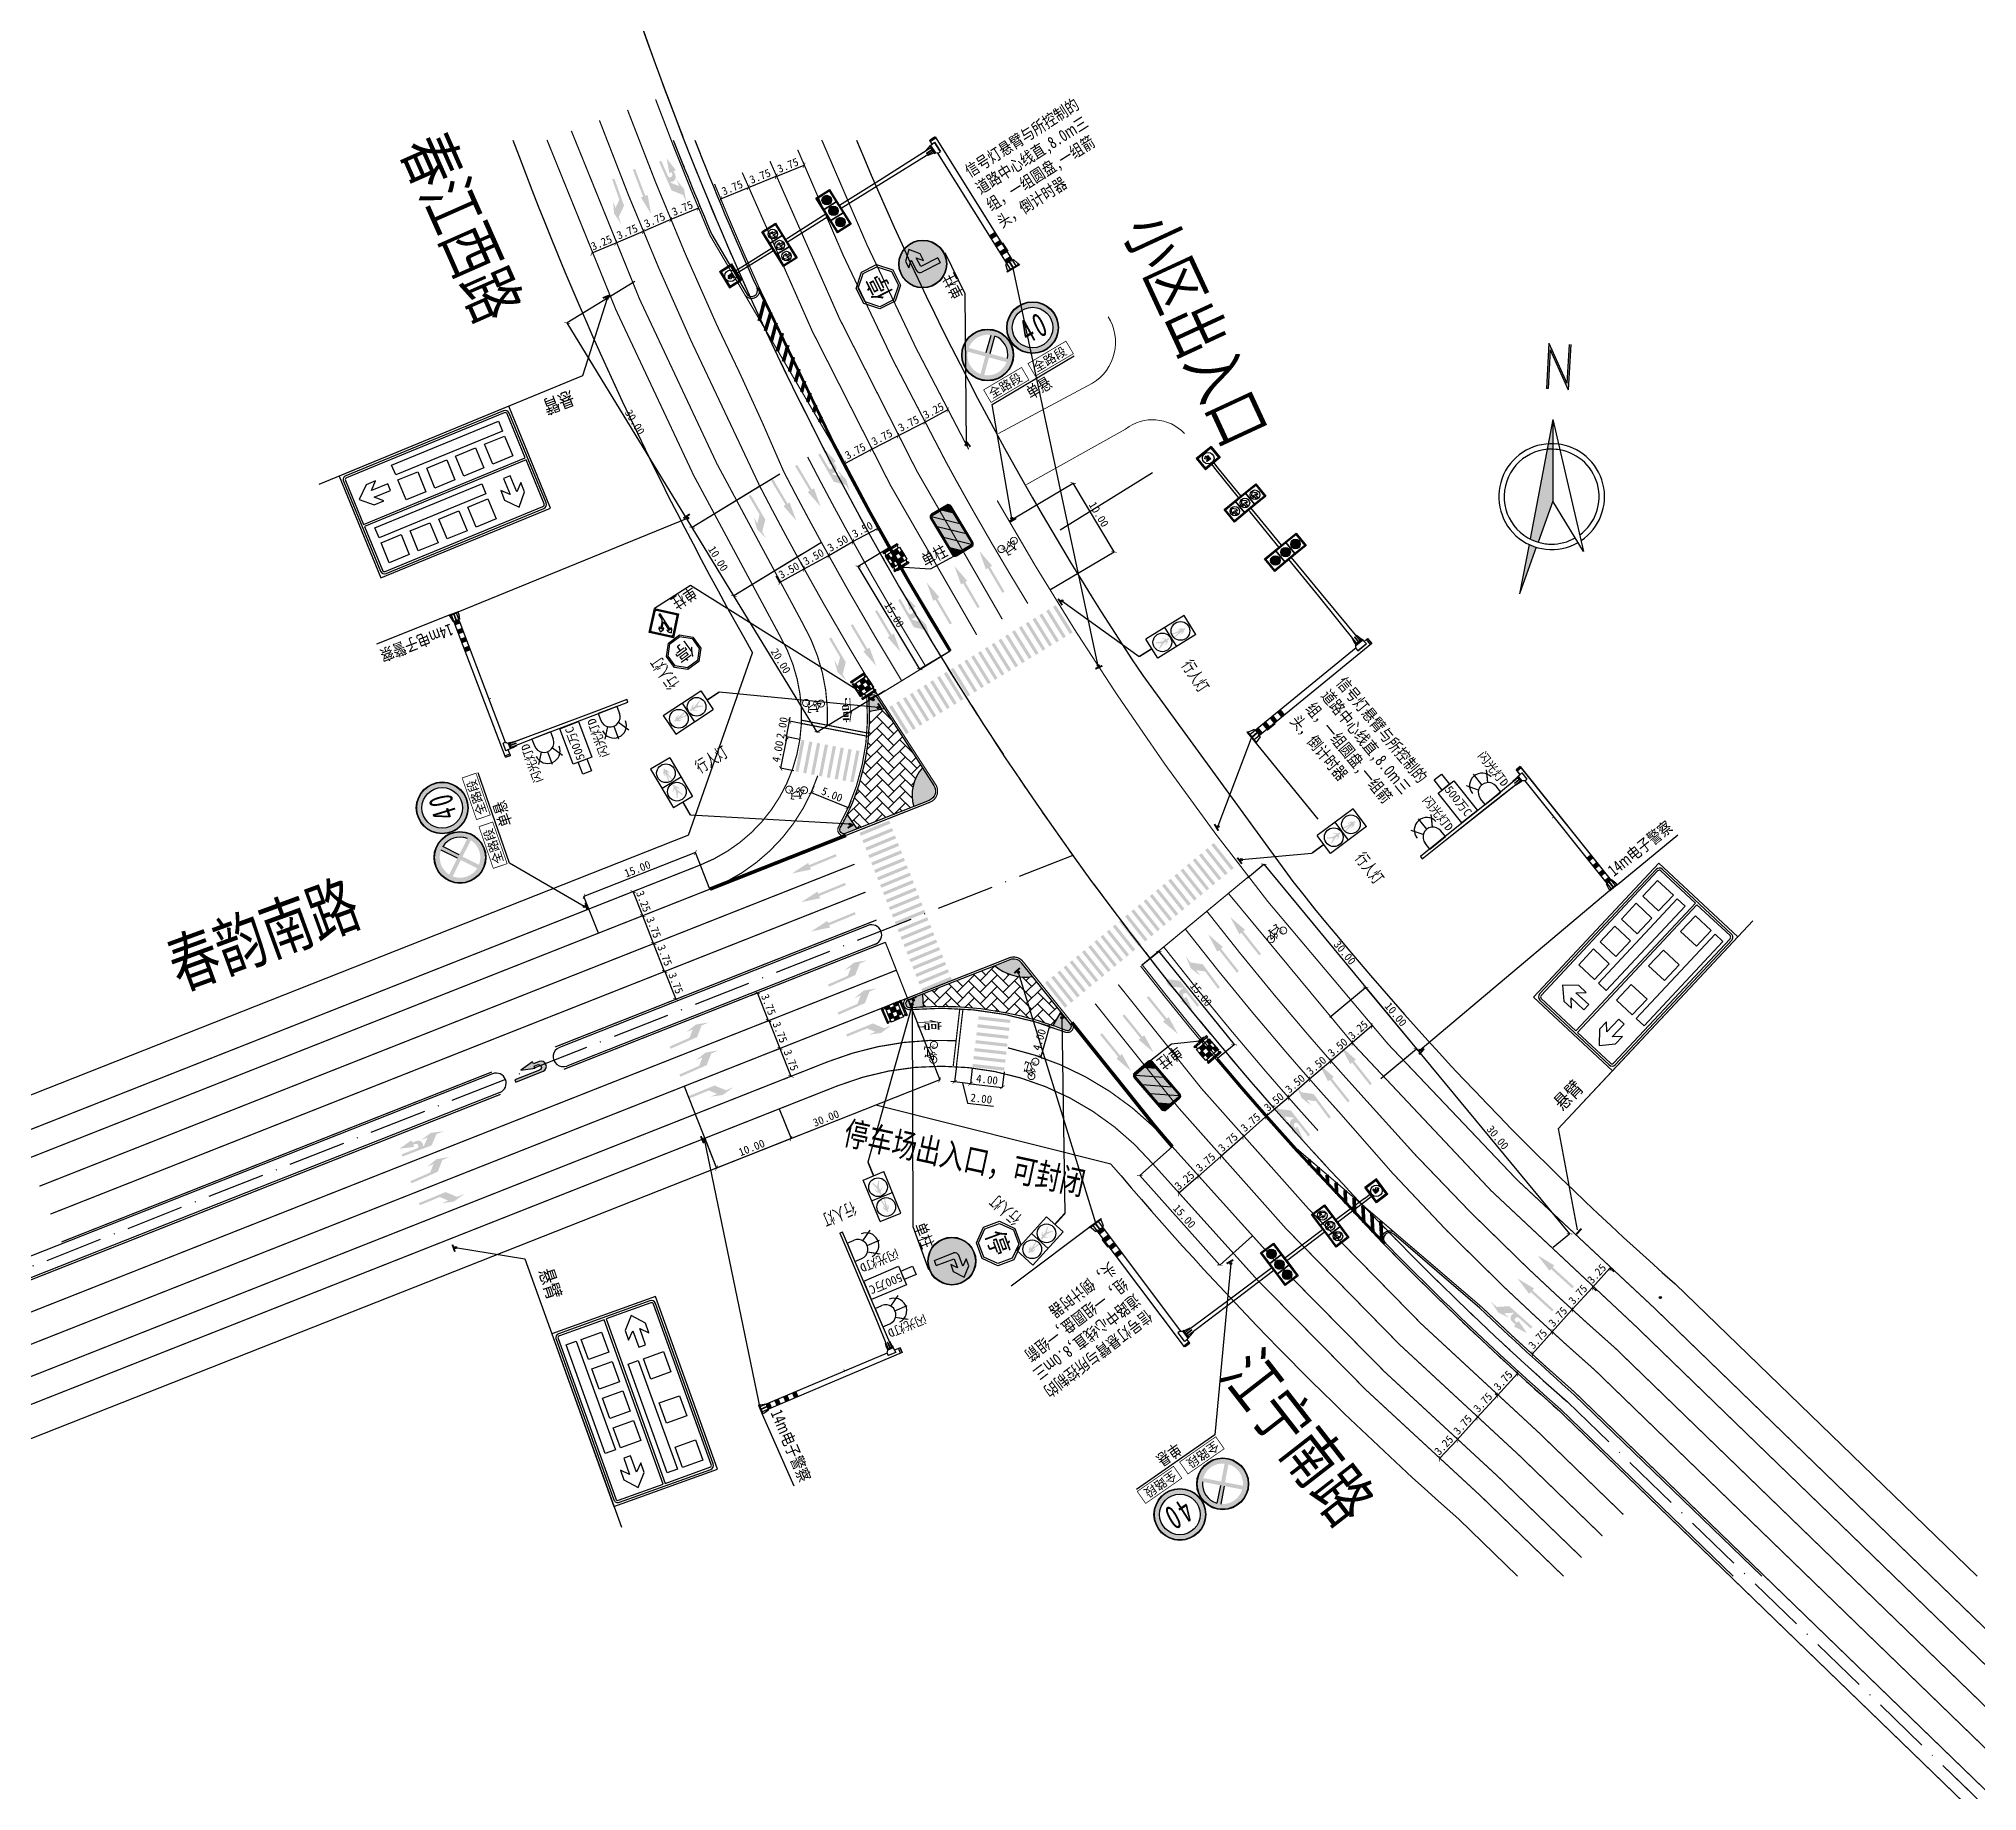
# Model space of a CAD drawing. Header units: millimetres. Extents: x 7233 to 195995, y 19522 to 226352.
# Drawn here: x 10132.7 to 10375.2, y 22297.5 to 22516.7 of the extents above; entities that cross this region are included whole.
import ezdxf

# ---------------------------------------------------------------- set-up
doc = ezdxf.new("R2010")
doc.units = ezdxf.units.MM
for name, pattern in [('ACAD_ISO10W100', [18, 12, -3, 0, -3]), ('DASHDOT', [25.4, 12.7, -6.35, 0, -6.35]), ('JTSS01', [6, 2, -4]), ('JTSS02', [2, 1, -1])]:
    doc.linetypes.add(name, pattern=pattern)
for name, color, linetype in [('@-交通信号', 7, 'Continuous'), ('@-交通标志', 7, 'Continuous'), ('@-地面图案', 7, 'Continuous'), ('@-指北针', 7, 'Continuous'), ('@-监控设备', 7, 'Continuous'), ('@-设计标注', 7, 'Continuous'), ('@-辅助设计', 4, 'Continuous'), ('@-道路名称', 7, 'Continuous'), ('@-道路红线', 1, 'Continuous'), ('@-道路边线', 7, 'Continuous'), ('@-隔离岛', 3, 'Continuous'), ('@-隔离栏', 7, 'Continuous'), ('AXIS', 2, 'Continuous'), ('RD-中线', 1, 'DASHDOT'), ('交通标志', 7, 'Continuous')]:
    doc.layers.add(name, color=color, linetype=linetype)
doc.layers.add('@-路缘石', color=7, linetype='Continuous', lineweight=0)
doc.layers.add('@-道路标线', color=255, linetype='Continuous', lineweight=0)
doc.layers.get('@-辅助设计').off()
doc.styles.add('--黑体', font='simhei.ttf')
doc.styles.add('-黑体', font='simhei.ttf', dxfattribs={"width": 0.8})
doc.styles.add('HZTXT', font='', dxfattribs={"width": 0.7, "height": 0.2})
doc.styles.add('ST', font='', dxfattribs={"width": 0.8})
doc.styles.add('STYLE1', font='simhei.ttf', dxfattribs={"width": 0.8})
doc.styles.add('宋体', font='')
doc.styles.add('标线文字样式', font='simhei.ttf')
doc.styles.add('黑体', font='simhei.ttf')
doc.styles.get('HZTXT').set_extended_font_data('NSimSun')
doc.styles.get('ST').set_extended_font_data('NSimSun')
doc.styles.get('宋体').set_extended_font_data('SimSun')
doc.linetypes.add('FENCELINE1', pattern='A,6.35,-2.54,[133,ltypeshp.shx,S=2.54,R=0,X=-2.54,Y=0],-2.54,25.4', length=36.83)
doc.dimstyles.new('标志标注', dxfattribs={"dimtxt": 1, "dimasz": 0.5, "dimexe": 0, "dimexo": 0, "dimgap": 0.25, "dimtad": 1, "dimzin": 0, "dimdsep": 46, "dimtxsty": '--黑体', "dimblk": 'ARCHTICK', "dimcen": 0.09, "dimadec": 0, "dimazin": 0, "dimtfac": 1, "dimtix": 1, "dimtmove": 2, "dimatfit": 0, "dimfxl": 1, "dimtolj": 1, "dimtzin": 0, "dimarcsym": 0})

msp = doc.modelspace()

# ---------------------------------------------------------------- texts
at = {"layer": '@-交通信号', "style": '宋体', "width": 0.7}
for rotation, p in [(124.7443, (10212.821, 22436.042, 0)), (303.14949, (10275.57, 22438.431, 31.077)), (31.678, (10215.383, 22424.843)), (307.76816, (10297.24, 22414.26)), (203.39621, (10234.49, 22371.268)), (138.96497, (10255.715, 22369.4))]:
    msp.add_text('行人灯', height=1.5, rotation=rotation, dxfattribs=at).set_placement(p)
at = {"layer": '@-交通信号', "char_height": 1.5, "width": 16.8804, "attachment_point": 1, "style": 'ST'}
for insert, rotation in [((10248.345, 22500.635), 32.28713), ((10296.071, 22437.101), 309.53047), ((10272.153, 22356.629), 217.25598)]:
    msp.add_mtext('信号灯悬臂与所控制的道路中心线直,8.0{\\fArial|b0|i0|c0|p32;m}三组，一组圆盘,一组箭头，倒计时器', dxfattribs=dict(at, insert=insert, rotation=rotation))
at = {"layer": '@-交通标志', "color": 0, "style": '黑体', "width": 0.8}
for rotation, p in [(117.22122, (10248.507, 22484.668)), (290.75538, (10242.125, 22368.331))]:
    msp.add_text('单柱', height=1.5, rotation=rotation, dxfattribs=at).set_placement(p)
at = {"layer": '@-交通标志', "style": '-黑体', "width": 0.8}
for rotation, p in [(200.79786, (10199.263, 22472.783)), (45.32389, (10323.257, 22382.582)), (288.24497, (10195.193, 22362.637))]:
    msp.add_text('悬臂', height=1.8, rotation=rotation, dxfattribs=at).set_placement(p)
at = {"layer": '@-监控设备', "char_height": 1.5, "width": 14.80904, "attachment_point": 1, "style": 'ST'}
for insert, rotation in [((10184.686, 22442.218), 200.85797), ((10328.766, 22413.054), 38.69245), ((10225.577, 22345.477), 292.99027)]:
    msp.add_mtext('14{\\fArial|b0|i0|c0|p32;m}电子警察', dxfattribs=dict(at, insert=insert, rotation=rotation))
at = {"layer": '@-道路名称', "color": 7, "style": 'HZTXT', "width": 0.75}
for s, height, rotation, p in [('春江西路', 6, 293.85594, (10177.861, 22503.161, 0)), ('小区出入口', 6, 294.87476, (10268.277, 22493.077, 0)), ('春韵南路', 6, 20.07501, (10150.27, 22397.666, 0)), ('停车场出入口，可封闭', 3, 347.82059, (10233.181, 22378.519, 0)), ('江宁南路', 6, 307.8855, (10280.274, 22349.638, 0))]:
    msp.add_text(s, height=height, rotation=rotation, dxfattribs=at).set_placement(p)
at = {"layer": '@-道路标线', "color": 7, "ltscale": 10, "style": 'STYLE1', "width": 0.4}
for rotation, p in [(182.88727, (10234.398, 22434.058)), (272.07281, (10242.825, 22393.975))]:
    msp.add_text('停', height=2.43, rotation=rotation, dxfattribs=at).set_placement(p)

# ---------------------------------------------------------------- blocks, each defined once
blk = doc.blocks.new('*U1')
at = {"layer": '@-道路边线'}
h = blk.add_hatch(color=256, dxfattribs=at)
h.dxf.hatch_style = 1
h.paths.add_polyline_path([(0.26, 4.02), (0.32, 0.02), (0.72, 0.03), (0.66, 4.03)])
blk = doc.blocks.new('*U2')
at = {"layer": '@-道路标线', "color": 0, "linetype": 'ByBlock', "lineweight": -2, "transparency": 16777216, "rotation": 291.5529921726176}
for p in [(10235.21, 22417.72, 0), (10235.57, 22416.79, 0), (10235.94, 22415.86, 0), (10236.31, 22414.93, 0), (10236.68, 22414, 0), (10237.04, 22413.07, 0), (10237.41, 22412.14, 0), (10237.78, 22411.21, 0), (10238.15, 22410.28, 0), (10238.51, 22409.35, 0), (10238.88, 22408.42, 0), (10239.25, 22407.49, 0), (10239.61, 22406.56, 0), (10239.98, 22405.63, 0), (10240.35, 22404.7, 0), (10240.72, 22403.77, 0), (10241.08, 22402.84, 0), (10241.45, 22401.91, 0), (10241.82, 22400.98, 0), (10242.19, 22400.05, 0), (10242.55, 22399.12, 0), (10242.92, 22398.19, 0)]:
    blk.add_blockref('*U1', p, dxfattribs=at)
blk = doc.blocks.new('*U3')
at = {"layer": '@-道路边线'}
h = blk.add_hatch(color=256, dxfattribs=at)
h.dxf.hatch_style = 1
h.paths.add_polyline_path([(0.89, 0.01), (0.97, 4.01), (0.57, 4.02), (0.49, 0.02)])
blk = doc.blocks.new('*U4')
at = {"layer": '@-道路标线', "color": 0, "linetype": 'ByBlock', "lineweight": -2, "transparency": 16777216}
for p, rotation in [((10281.48, 22412.44, 0), 39.60928251174018), ((10278.4, 22409.89, 0), 39.60928251174018), ((10279.17, 22410.53, 0), 39.60928251174018), ((10279.94, 22411.16, 0), 39.60928251174019), ((10280.71, 22411.8, 0), 39.60928251174019), ((10275.32, 22407.34, 0), 39.60928251174018), ((10276.09, 22407.98, 0), 39.60928251174018), ((10276.86, 22408.61, 0), 39.60928251174019), ((10277.63, 22409.25, 0), 39.60928251174019), ((10273.01, 22405.43, 0), 39.60928251174018), ((10273.78, 22406.06, 0), 39.60928251174018), ((10274.55, 22406.7, 0), 39.60928251174019), ((10269.93, 22402.88, 0), 39.60928251174018), ((10270.7, 22403.51, 0), 39.60928251174018), ((10271.47, 22404.15, 0), 39.60928251174018), ((10272.24, 22404.79, 0), 39.60928251174018), ((10266.85, 22400.33, 0), 39.60928251174018), ((10267.62, 22400.96, 0), 39.60928251174018), ((10268.39, 22401.6, 0), 39.60928251174018), ((10269.16, 22402.24, 0), 39.60928251174018), ((10263.76, 22397.78, 0), 39.60928251174018), ((10264.53, 22398.41, 0), 39.60928251174018), ((10265.3, 22399.05, 0), 39.60928251174018), ((10266.08, 22399.69, 0), 39.60928251174018), ((10260.68, 22395.22, 0), 39.60928251174018), ((10261.45, 22395.86, 0), 39.60928251174018), ((10262.22, 22396.5, 0), 39.60928251174018), ((10262.99, 22397.14, 0), 39.60928251174018)]:
    blk.add_blockref('*U3', p, dxfattribs=dict(at, rotation=rotation))
blk = doc.blocks.new('*U5')
at = {"layer": '@-道路边线'}
h = blk.add_hatch(color=256, dxfattribs=at)
h.dxf.hatch_style = 1
h.paths.add_polyline_path([(0.84, -4), (0.81, 0), (0.41, 0), (0.44, -4)])
blk = doc.blocks.new('*U6')
at = {"layer": '@-道路标线', "color": 0, "linetype": 'ByBlock', "lineweight": -2, "transparency": 16777216}
for p, rotation in [((10258.35, 22444.95, 0), 31.42887505628482), ((10259.2, 22445.48, 0), 31.42887505628482), ((10254.08, 22442.35, 0), 31.42887505628881), ((10254.94, 22442.87, 0), 31.42887505628482), ((10255.79, 22443.39, 0), 31.42887505628482), ((10256.64, 22443.91, 0), 31.42887505628881), ((10257.5, 22444.43, 0), 31.42887505628881), ((10249.82, 22439.74, 0), 31.42887505628881), ((10250.67, 22440.26, 0), 31.42887505628881), ((10251.52, 22440.78, 0), 31.42887505628482), ((10252.38, 22441.3, 0), 31.42887505628881), ((10253.23, 22441.83, 0), 31.42887505628881), ((10246.4, 22437.65, 0), 31.42887505628881), ((10247.26, 22438.18, 0), 31.42887505628881), ((10248.11, 22438.7, 0), 31.42887505628482), ((10248.96, 22439.22, 0), 31.42887505628881), ((10242.14, 22435.05, 0), 31.42887505628881), ((10242.99, 22435.57, 0), 31.42887505628881), ((10243.84, 22436.09, 0), 31.42887505628881), ((10244.7, 22436.61, 0), 31.42887505628881), ((10245.55, 22437.13, 0), 31.42887505628881), ((10238.72, 22432.96, 0), 31.42887505628881), ((10239.58, 22433.48, 0), 31.42887505628881), ((10240.43, 22434, 0), 31.42887505628881), ((10241.28, 22434.53, 0), 31.42887505628881)]:
    blk.add_blockref('*U5', p, dxfattribs=dict(at, rotation=rotation))
blk = doc.blocks.new('*U7')
at = {"layer": '@-道路边线'}
h = blk.add_hatch(color=256, dxfattribs=at)
h.dxf.hatch_style = 1
h.paths.add_polyline_path([(0.6, -1.95), (0.57, 2.05), (0.17, 2.05), (0.2, -1.95)])
blk = doc.blocks.new('*U8')
at = {"layer": '@-辅助设计', "color": 0, "linetype": 'ByBlock', "lineweight": -2, "transparency": 16777216, "rotation": 83.15039048802726}
for p in [(10252.21, 22393.67, 0), (10251.97, 22391.68, 0), (10252.09, 22392.68, 0), (10251.61, 22388.7, 0), (10251.73, 22389.7, 0), (10251.85, 22390.69, 0), (10251.49, 22387.71, 0)]:
    blk.add_blockref('*U7', p, dxfattribs=at)
blk = doc.blocks.new('*U9')
at = {"layer": '@-道路边线'}
h = blk.add_hatch(color=256, dxfattribs=at)
h.dxf.hatch_style = 1
h.paths.add_polyline_path([(0.6, -2.12), (0.61, 1.88), (0.21, 1.88), (0.2, -2.12)])
blk = doc.blocks.new('*U10')
at = {"layer": '@-道路标线', "color": 0, "linetype": 'ByBlock', "lineweight": -2, "transparency": 16777216, "rotation": 349.191775530925}
for p in [(10227.52, 22427.24, 0), (10228.5, 22427.05, 0), (10229.48, 22426.86, 0), (10230.46, 22426.68, 0), (10231.45, 22426.49, 0), (10232.43, 22426.3, 0), (10233.41, 22426.11, 0), (10234.39, 22425.93, 0)]:
    blk.add_blockref('*U9', p, dxfattribs=at)
blk = doc.blocks.new('A$C348E0356')
at = {"layer": '交通标志', "lineweight": 15}
h = blk.add_hatch(color=1, dxfattribs=at)
h.paths.add_polyline_path([(3, 1.58), (2.7, 2.05), (2.35, 1.83), (2.65, 1.35)])
h.paths.add_polyline_path([(1.7, 2.83), (2, 2.36), (2.36, 2.58), (2.05, 3.06)])
h.paths.add_polyline_path([(2, 2.36), (1.47, 2.01), (1.82, 1.48), (2.35, 1.83), (2.21, 2.03)])
h.paths.add_polyline_path([(2.12, 1.01), (1.82, 1.48), (1.28, 1.14), (1.59, 0.67)])
h.paths.add_polyline_path([(1.17, 2.49), (0.64, 2.14), (0.94, 1.67), (1.47, 2.01)])
h.paths.add_polyline_path([(0.94, 1.67), (0.59, 1.44), (0.93, 0.91), (1.28, 1.14), (1.15, 1.35)])
at = {"layer": '交通标志', "lineweight": 25}
for p, q in [((1.77, 3.5), (0, 2.36)), ((1.86, 3.35), (0.1, 2.21)), ((1.17, 2.49), (0.64, 2.14)), ((1.7, 2.83), (1.17, 2.49)), ((1.47, 2.01), (1.17, 2.49)), ((2.05, 3.06), (1.7, 2.83)), ((2, 2.36), (1.7, 2.83)), ((1.86, 3.35), (1.77, 3.5)), ((2.36, 2.58), (2, 2.36)), ((2.36, 2.58), (2.05, 3.06)), ((2.7, 2.05), (2.36, 2.58)), ((0.1, 2.21), (0, 2.36)), ((0.64, 2.14), (0.28, 1.92)), ((0.59, 1.44), (0.28, 1.92)), ((0.94, 1.67), (0.59, 1.44)), ((0.93, 0.91), (0.59, 1.44)), ((0.94, 1.67), (0.64, 2.14)), ((1.23, 0.44), (0.8, 1.12)), ((1.28, 1.14), (0.93, 0.91)), ((1.47, 2.01), (0.94, 1.67)), ((1.28, 1.14), (0.94, 1.67)), ((1.59, 0.67), (1.15, 1.35)), ((1.59, 0.67), (1.23, 0.44)), ((1.82, 1.48), (1.28, 1.14)), ((3.19, 1.29), (1.42, 0.15)), ((1.52, 0), (1.42, 0.15)), ((2, 2.36), (1.47, 2.01)), ((1.82, 1.48), (1.47, 2.01)), ((3.29, 1.14), (1.52, 0)), ((2.12, 1.01), (1.59, 0.67)), ((2.12, 1.01), (1.68, 1.69)), ((2.35, 1.83), (1.82, 1.48)), ((2.35, 1.83), (2, 2.36)), ((2.65, 1.35), (2.12, 1.01)), ((2.65, 1.35), (2.21, 2.03)), ((2.7, 2.05), (2.35, 1.83)), ((3, 1.58), (2.57, 2.26)), ((3, 1.58), (2.65, 1.35)), ((3.29, 1.14), (3.19, 1.29))]:
    blk.add_line(p, q, dxfattribs=at)
for centre, major_axis, start_param, end_param in [((1.96, 3.2), (0.013, 0.175), 0.648166, 3.789759), ((0.19, 2.06), (-0.175, 0.013), 2.218962, 5.360555), ((1.33, 0.29), (0.013, 0.175), 3.789759, 6.931351), ((3.1, 1.43), (-0.175, 0.013), -0.92263, 2.218962)]:
    blk.add_ellipse(centre, major_axis=major_axis, ratio=1, start_param=start_param, end_param=end_param, dxfattribs=at)
blk = doc.blocks.new('A$C3C0A0687')
at = {"layer": '交通标志', "linetype": 'ByBlock', "lineweight": -3}
for points in [[(0.26, 0.5, 1), (0, 0.5, 1)], [(0.52, 0.96), (0.28, 0.96), (0.26, 0.01), (0.5, 0)]]:
    blk.add_hatch(color=14, dxfattribs=at).paths.add_polyline_path(points)
at = {"layer": '交通标志', "color": 14}
blk.add_circle((0.13, 0.5), 0.132, dxfattribs=at)
blk = doc.blocks.new('A$C59555438')
at = {"layer": '交通标志'}
h = blk.add_hatch(color=1, dxfattribs=at)
edge = h.paths.add_edge_path(flags=16)
edge.add_arc((0.35, -0.2), 0.202, 105.2833, 195.2833, ccw=False)
edge.add_line((0.3, -0.01), (5.36, 1.38))
edge.add_arc((5.41, 1.18), 0.202, 15.2833, 105.2833, ccw=False)
edge.add_line((5.61, 1.24), (6.19, -0.9))
edge.add_arc((6, -0.96), 0.202, -74.7167, 15.2833, ccw=False)
edge.add_line((6.05, -1.15), (0.99, -2.54))
edge.add_arc((0.94, -2.34), 0.202, 195.2833, 285.2833, ccw=False)
edge.add_line((0.74, -2.39), (0.16, -0.25))
edge = h.paths.add_edge_path()
edge.add_arc((0.35, -0.2), 0.302, 105.2833, 195.2833, ccw=False)
edge.add_line((0.27, 0.09), (5.33, 1.48))
edge.add_arc((5.41, 1.18), 0.302, 15.2833, 105.2833, ccw=False)
edge.add_line((5.71, 1.26), (6.29, -0.88))
edge.add_arc((6, -0.96), 0.302, -74.7167, 15.2833, ccw=False)
edge.add_line((6.08, -1.25), (1.02, -2.63))
edge.add_arc((0.94, -2.34), 0.302, 195.2833, 285.2833, ccw=False)
edge.add_line((0.64, -2.42), (0.06, -0.28))
at = {"layer": '交通标志', "true_color": 0xffffff}
for points in [[(1.17, 0.23), (0.3, -0.01, 0.414214), (0.16, -0.25), (0.4, -1.13)], [(4.09, 1.03), (2.63, 0.63), (0.84, -2.52, 0.198879), (0.99, -2.54), (2.25, -2.19)], [(5.95, -0.03), (5.61, 1.24, 0.198946), (5.51, 1.36), (3.72, -1.79), (5.18, -1.39)]]:
    blk.add_hatch(color=7, dxfattribs=at).paths.add_polyline_path(points)
at = {"layer": '交通标志'}
for points in [[(0.4, -1.13), (0.74, -2.39, 0.198946), (0.84, -2.52), (2.63, 0.63), (1.17, 0.23)], [(2.25, -2.19), (3.72, -1.79), (5.51, 1.36, 0.198879), (5.36, 1.38), (4.09, 1.03)], [(5.18, -1.39), (6.05, -1.15, 0.414214), (6.19, -0.9), (5.95, -0.03)]]:
    blk.add_hatch(color=1, dxfattribs=at).paths.add_polyline_path(points)
at = {"layer": '交通标志', "color": 1}
for points in [[(0.55, -2.45, 0.414214), (1.04, -2.73), (6.11, -1.35, 0.414214), (6.39, -0.85), (5.8, 1.29, 0.414214), (5.31, 1.57), (0.24, 0.19, 0.414214), (-0.04, -0.31), (0.55, -2.45)], [(0.06, -0.28, -0.414214), (0.27, 0.09), (5.33, 1.48, -0.414214), (5.71, 1.26), (6.29, -0.88, -0.414214), (6.08, -1.25), (1.02, -2.63, -0.414214), (0.64, -2.42), (0.06, -0.28)], [(0.16, -0.25, -0.414214), (0.3, -0.01), (5.36, 1.38, -0.414214), (5.61, 1.24), (6.19, -0.9, -0.414214), (6.05, -1.15), (0.99, -2.54, -0.414214), (0.74, -2.39), (0.16, -0.25)]]:
    blk.add_lwpolyline(points, format="xyb", dxfattribs=at)
for points in [[(1.17, 0.23), (0.4, -1.13)], [(2.63, 0.63), (0.84, -2.52)], [(2.25, -2.19), (4.09, 1.03)], [(5.51, 1.36), (3.72, -1.79)], [(5.18, -1.39), (5.95, -0.03)]]:
    blk.add_lwpolyline(points, dxfattribs=at)
at = {"layer": '交通标志', "color": 7}
for points in [[(4.09, 1.03), (2.63, 0.63)], [(3.72, -1.79), (5.18, -1.39)]]:
    blk.add_lwpolyline(points, dxfattribs=at)
at = {"layer": '交通标志', "color": 1, "lineweight": 0}
for centre, start, end in [((0.35, -0.2), 105.2833, 195.2833), ((0.94, -2.34), 195.2833, 285.2833), ((6, -0.96), 285.2833, 15.2833)]:
    blk.add_arc(centre, 0.302, start, end, dxfattribs=at)
blk = doc.blocks.new('A$C00990124')
at = {"layer": '@-交通标志', "color": 0, "lineweight": -3}
blk.add_line((4.06, 8.36), (0, 3.75), dxfattribs=at)
at = {"layer": '@-交通标志'}
blk.add_line((4.04, 8.38), (7.84, 9.51), dxfattribs=at)
at = {"layer": '@-交通标志', "lineweight": 0, "ltscale": 0.5, "rotation": 18.7745132221656}
blk.add_blockref('A$C348E0356', (7.61, 6.31), dxfattribs=at)
at = {"layer": '@-交通标志', "rotation": 139.089048828602}
blk.add_blockref('A$C3C0A0687', (8.19, 9.7), dxfattribs=at)
at = {"layer": '@-交通标志', "color": 0, "lineweight": -3, "rotation": 305.8141268137496}
blk.add_blockref('A$C59555438', (1.83, 5.83), dxfattribs=at)
at = {"layer": '@-交通标志', "color": 0, "lineweight": -3, "style": '黑体', "width": 0.8}
blk.add_text('单柱', height=1.5, rotation=228.1137, dxfattribs=at).set_placement((4.72, 8.35))
blk = doc.blocks.new('_ArchTick')
at = {"color": 0, "linetype": 'ByBlock', "const_width": 0.15}
blk.add_lwpolyline([(-0.5, -0.5), (0.5, 0.5)], dxfattribs=at)
blk = doc.blocks.new('*D16')
at = {"layer": '@-设计标注', "color": 0, "lineweight": -2, "ltscale": 1.5, "transparency": 16777216}
for p, q in [((10249.45, 22388), (10249.23, 22386.05)), ((10253.43, 22387.55), (10253.2, 22385.59)), ((10249.23, 22386.05), (10253.2, 22385.59))]:
    blk.add_line(p, q, dxfattribs=at)
at = {"layer": 'Defpoints', "color": 0, "ltscale": 1.5, "transparency": 16777216}
for p in [(10249.45, 22388, 0), (10253.43, 22387.55, 0), (10253.2, 22385.59)]:
    blk.add_point(p, dxfattribs=at)
at = {"layer": '@-设计标注', "color": 0, "lineweight": -2, "ltscale": 1.5, "transparency": 16777216, "xscale": 0.5, "yscale": 0.5, "zscale": 0.5}
for p, rotation in [((10249.23, 22386.05), 173.467111872601), ((10253.2, 22385.59), 353.4671118726009)]:
    blk.add_blockref('_ArchTick', p, dxfattribs=dict(at, rotation=rotation))
at = {"layer": '@-设计标注', "color": 0, "ltscale": 1.5, "transparency": 16777216, "insert": (10251.3, 22386.57), "char_height": 1, "attachment_point": 5, "rotation": 353.4671, "style": '--黑体'}
blk.add_mtext('\\A1;4.00', dxfattribs=at)
blk = doc.blocks.new('*D17')
at = {"layer": '@-设计标注', "color": 0, "linetype": 'Continuous', "lineweight": -2, "transparency": 16777216}
for p, q in [((10247.47, 22388.23), (10247.24, 22386.27)), ((10249.45, 22388), (10249.23, 22386.05)), ((10247.24, 22386.27), (10246.75, 22386.33)), ((10249.23, 22386.05), (10247.24, 22386.27)), ((10249.23, 22386.05), (10247.24, 22386.27)), ((10248.24, 22386.16), (10248.87, 22383.62)), ((10249.23, 22386.05), (10249.73, 22385.99)), ((10248.87, 22383.62), (10252.12, 22383.25))]:
    blk.add_line(p, q, dxfattribs=at)
at = {"layer": 'Defpoints', "color": 0, "linetype": 'Continuous', "transparency": 16777216}
for p in [(10247.47, 22388.23, 0), (10249.45, 22388), (10247.24, 22386.27)]:
    blk.add_point(p, dxfattribs=at)
at = {"layer": '@-设计标注', "color": 0, "linetype": 'Continuous', "lineweight": -2, "transparency": 16777216, "xscale": 0.5, "yscale": 0.5, "zscale": 0.5}
for p, rotation in [((10247.24, 22386.27), 353.4671118725727), ((10249.23, 22386.05), 173.4671118725727)]:
    blk.add_blockref('_ArchTick', p, dxfattribs=dict(at, rotation=rotation))
at = {"layer": '@-设计标注', "color": 0, "linetype": 'Continuous', "transparency": 16777216, "insert": (10250.58, 22384.18), "char_height": 1, "attachment_point": 5, "rotation": 353.4671, "style": '--黑体'}
blk.add_mtext('\\A1;2.00', dxfattribs=at)
blk = doc.blocks.new('*D18')
at = {"layer": '@-设计标注', "color": 0, "lineweight": -2, "ltscale": 1.5, "transparency": 16777216}
for p, q in [((10226.24, 22429.43), (10225.48, 22425.5)), ((10227.88, 22429.11), (10226.24, 22429.43)), ((10227.12, 22425.18), (10225.48, 22425.5))]:
    blk.add_line(p, q, dxfattribs=at)
at = {"layer": 'Defpoints', "color": 0, "ltscale": 1.5, "transparency": 16777216}
for p in [(10227.88, 22429.11, 0), (10225.48, 22425.5), (10227.12, 22425.18, 0)]:
    blk.add_point(p, dxfattribs=at)
at = {"layer": '@-设计标注', "color": 0, "lineweight": -2, "ltscale": 1.5, "transparency": 16777216, "xscale": 0.5, "yscale": 0.5, "zscale": 0.5}
for p, rotation in [((10226.24, 22429.43), 79.03953540955091), ((10225.48, 22425.5), 259.0395354095509)]:
    blk.add_blockref('_ArchTick', p, dxfattribs=dict(at, rotation=rotation))
at = {"layer": '@-设计标注', "color": 0, "ltscale": 1.5, "transparency": 16777216, "insert": (10225.12, 22427.61), "char_height": 1, "attachment_point": 5, "rotation": 79.0395, "style": '--黑体'}
blk.add_mtext('\\A1;4.00', dxfattribs=at)
blk = doc.blocks.new('*D19')
at = {"layer": '@-设计标注', "color": 0, "lineweight": -2, "ltscale": 1.5, "transparency": 16777216}
for p, q in [((10226.2, 22429.43), (10226.58, 22431.4)), ((10226.58, 22431.4), (10226.68, 22431.89)), ((10228.26, 22431.07), (10226.58, 22431.4)), ((10226.2, 22429.43), (10226.1, 22428.94)), ((10227.88, 22429.11), (10226.2, 22429.43))]:
    blk.add_line(p, q, dxfattribs=at)
at = {"layer": 'Defpoints', "color": 0, "ltscale": 1.5, "transparency": 16777216}
for p in [(10226.58, 22431.4), (10228.26, 22431.07, 0), (10227.88, 22429.11)]:
    blk.add_point(p, dxfattribs=at)
at = {"layer": '@-设计标注', "color": 0, "lineweight": -2, "ltscale": 1.5, "transparency": 16777216, "xscale": 0.5, "yscale": 0.5, "zscale": 0.5}
for p, rotation in [((10226.58, 22431.4), 259.0395354096277), ((10226.2, 22429.43), 79.03953540962765)]:
    blk.add_blockref('_ArchTick', p, dxfattribs=dict(at, rotation=rotation))
at = {"layer": '@-设计标注', "color": 0, "ltscale": 1.5, "transparency": 16777216, "insert": (10225.65, 22430.56), "char_height": 1, "attachment_point": 5, "rotation": 79.0395, "style": '--黑体'}
blk.add_mtext('\\A1;2.00', dxfattribs=at)
blk = doc.blocks.new('*D20')
at = {"layer": '@-设计标注', "color": 0, "lineweight": -2, "ltscale": 1.5, "transparency": 16777216}
for p, q in [((10229.63, 22423.25), (10229.31, 22422.46)), ((10229.31, 22422.46), (10233.94, 22420.58)), ((10234.26, 22421.37), (10233.94, 22420.58))]:
    blk.add_line(p, q, dxfattribs=at)
at = {"layer": 'Defpoints', "color": 0, "ltscale": 1.5, "transparency": 16777216}
for p in [(10229.63, 22423.25, 0), (10234.26, 22421.37, 0), (10233.94, 22420.58)]:
    blk.add_point(p, dxfattribs=at)
at = {"layer": '@-设计标注', "color": 0, "lineweight": -2, "ltscale": 1.5, "transparency": 16777216, "xscale": 0.5, "yscale": 0.5, "zscale": 0.5}
for p, rotation in [((10229.31, 22422.46), 157.8675493447915), ((10233.94, 22420.58), 337.8675493447914)]:
    blk.add_blockref('_ArchTick', p, dxfattribs=dict(at, rotation=rotation))
at = {"layer": '@-设计标注', "color": 0, "ltscale": 1.5, "transparency": 16777216, "insert": (10231.91, 22422.22), "char_height": 1, "attachment_point": 5, "rotation": 337.8675, "style": '--黑体'}
blk.add_mtext('\\A1;5.00', dxfattribs=at)
blk = doc.blocks.new('*D21')
at = {"layer": '@-设计标注', "color": 0, "lineweight": -2, "ltscale": 1.5, "transparency": 16777216}
for p, q in [((10257.25, 22393.81), (10259.13, 22393.26)), ((10259.13, 22393.26), (10258.01, 22389.42)), ((10256.14, 22389.96), (10258.01, 22389.42))]:
    blk.add_line(p, q, dxfattribs=at)
at = {"layer": 'Defpoints', "color": 0, "ltscale": 1.5, "transparency": 16777216}
for p in [(10257.25, 22393.81, 0), (10256.14, 22389.96, 0), (10258.01, 22389.42)]:
    blk.add_point(p, dxfattribs=at)
at = {"layer": '@-设计标注', "color": 0, "lineweight": -2, "ltscale": 1.5, "transparency": 16777216, "xscale": 0.5, "yscale": 0.5, "zscale": 0.5}
for p, rotation in [((10259.13, 22393.26), 73.80863860559472), ((10258.01, 22389.42), 253.8086386055948)]:
    blk.add_blockref('_ArchTick', p, dxfattribs=dict(at, rotation=rotation))
at = {"layer": '@-设计标注', "color": 0, "ltscale": 1.5, "transparency": 16777216, "insert": (10257.84, 22391.55), "char_height": 1, "attachment_point": 5, "rotation": 73.8086, "style": '--黑体'}
blk.add_mtext('\\A1;4.00', dxfattribs=at)
blk = doc.blocks.new('*D22')
at = {"layer": '@-设计标注', "color": 0, "lineweight": -2, "ltscale": 1.5, "transparency": 16777216}
for p, q in [((10238.99, 22453.03), (10235.19, 22450.75)), ((10242.89, 22437.89), (10235.19, 22450.75)), ((10246.7, 22440.16), (10242.89, 22437.89))]:
    blk.add_line(p, q, dxfattribs=at)
at = {"layer": 'Defpoints', "color": 0, "ltscale": 1.5, "transparency": 16777216}
for p in [(10238.99, 22453.03, 0), (10235.19, 22450.75), (10246.7, 22440.16, 0)]:
    blk.add_point(p, dxfattribs=at)
at = {"layer": '@-设计标注', "color": 0, "lineweight": -2, "ltscale": 1.5, "transparency": 16777216, "xscale": 0.5, "yscale": 0.5, "zscale": 0.5}
for p, rotation in [((10235.19, 22450.75), 120.9225907096628), ((10242.89, 22437.89), 300.9225907096628)]:
    blk.add_blockref('_ArchTick', p, dxfattribs=dict(at, rotation=rotation))
at = {"layer": '@-设计标注', "color": 0, "ltscale": 1.5, "transparency": 16777216, "insert": (10239.69, 22444.71), "char_height": 1, "attachment_point": 5, "rotation": 300.9226, "style": '--黑体'}
blk.add_mtext('\\A1;15.00', dxfattribs=at)
blk = doc.blocks.new('*D23')
at = {"layer": '@-设计标注', "color": 0, "lineweight": -2, "ltscale": 1.5, "transparency": 16777216}
for p, q in [((10270.7, 22400.92), (10272.77, 22402.59)), ((10272.77, 22402.59), (10282.21, 22390.93)), ((10280.14, 22389.26), (10282.21, 22390.93))]:
    blk.add_line(p, q, dxfattribs=at)
at = {"layer": 'Defpoints', "color": 0, "ltscale": 1.5, "transparency": 16777216}
for p in [(10270.7, 22400.92, 0), (10280.14, 22389.26, 0), (10282.21, 22390.93)]:
    blk.add_point(p, dxfattribs=at)
at = {"layer": '@-设计标注', "color": 0, "lineweight": -2, "ltscale": 1.5, "transparency": 16777216, "xscale": 0.5, "yscale": 0.5, "zscale": 0.5}
for p, rotation in [((10272.77, 22402.59), 128.9851526470968), ((10282.21, 22390.93), 308.9851526470969)]:
    blk.add_blockref('_ArchTick', p, dxfattribs=dict(at, rotation=rotation))
at = {"layer": '@-设计标注', "color": 0, "ltscale": 1.5, "transparency": 16777216, "insert": (10278.07, 22397.24), "char_height": 1, "attachment_point": 5, "rotation": 308.9852, "style": '--黑体'}
blk.add_mtext('\\A1;15.00', dxfattribs=at)
blk = doc.blocks.new('*D24')
at = {"layer": '@-设计标注', "color": 0, "lineweight": -2, "ltscale": 1.5, "transparency": 16777216}
blk.add_line((10210.97, 22400.08), (10209.59, 22403.57), dxfattribs=at)
at = {"layer": 'Defpoints', "color": 0, "ltscale": 1.5, "transparency": 16777216}
for p in [(10209.59, 22403.57, 0), (10209.59, 22403.57), (10210.97, 22400.08)]:
    blk.add_point(p, dxfattribs=at)
at = {"layer": '@-设计标注', "color": 0, "lineweight": -2, "ltscale": 1.5, "transparency": 16777216, "xscale": 0.5, "yscale": 0.5, "zscale": 0.5}
for p, rotation in [((10209.59, 22403.57), 111.5529921726113), ((10210.97, 22400.08), 291.5529921726113)]:
    blk.add_blockref('_ArchTick', p, dxfattribs=dict(at, rotation=rotation))
at = {"layer": '@-设计标注', "color": 0, "ltscale": 1.5, "transparency": 16777216, "insert": (10210.98, 22402.1), "char_height": 1, "attachment_point": 5, "rotation": 291.553, "style": '--黑体'}
blk.add_mtext('\\A1;3.75', dxfattribs=at)
blk = doc.blocks.new('*D25')
at = {"layer": '@-设计标注', "color": 0, "lineweight": -2, "ltscale": 1.5, "transparency": 16777216}
blk.add_line((10209.59, 22403.57), (10208.22, 22407.06), dxfattribs=at)
at = {"layer": 'Defpoints', "color": 0, "ltscale": 1.5, "transparency": 16777216}
for p in [(10208.22, 22407.06, 0), (10208.22, 22407.06), (10209.59, 22403.57)]:
    blk.add_point(p, dxfattribs=at)
at = {"layer": '@-设计标注', "color": 0, "lineweight": -2, "ltscale": 1.5, "transparency": 16777216, "xscale": 0.5, "yscale": 0.5, "zscale": 0.5}
for p, rotation in [((10208.22, 22407.06), 111.5529921726113), ((10209.59, 22403.57), 291.5529921726113)]:
    blk.add_blockref('_ArchTick', p, dxfattribs=dict(at, rotation=rotation))
at = {"layer": '@-设计标注', "color": 0, "ltscale": 1.5, "transparency": 16777216, "insert": (10209.6, 22405.59), "char_height": 1, "attachment_point": 5, "rotation": 291.553, "style": '--黑体'}
blk.add_mtext('\\A1;3.75', dxfattribs=at)
blk = doc.blocks.new('*D26')
at = {"layer": '@-设计标注', "color": 0, "lineweight": -2, "ltscale": 1.5, "transparency": 16777216}
blk.add_line((10208.22, 22407.06), (10207.02, 22410.08), dxfattribs=at)
at = {"layer": 'Defpoints', "color": 0, "ltscale": 1.5, "transparency": 16777216}
for p in [(10207.02, 22410.08), (10207.02, 22410.08), (10208.22, 22407.06)]:
    blk.add_point(p, dxfattribs=at)
at = {"layer": '@-设计标注', "color": 0, "lineweight": -2, "ltscale": 1.5, "transparency": 16777216, "xscale": 0.5, "yscale": 0.5, "zscale": 0.5}
for p, rotation in [((10207.02, 22410.08), 111.5529921726163), ((10208.22, 22407.06), 291.5529921726163)]:
    blk.add_blockref('_ArchTick', p, dxfattribs=dict(at, rotation=rotation))
at = {"layer": '@-设计标注', "color": 0, "ltscale": 1.5, "transparency": 16777216, "insert": (10208.32, 22408.85), "char_height": 1, "attachment_point": 5, "rotation": 291.553, "style": '--黑体'}
blk.add_mtext('\\A1;3.25', dxfattribs=at)
blk = doc.blocks.new('*D27')
at = {"layer": '@-设计标注', "color": 0, "lineweight": -2, "ltscale": 1.5, "transparency": 16777216}
for p, q in [((10299.43, 22393.29), (10296.99, 22391.14)), ((10299.53, 22393.17), (10299.43, 22393.29)), ((10297.1, 22391.02), (10296.99, 22391.14))]:
    blk.add_line(p, q, dxfattribs=at)
at = {"layer": 'Defpoints', "color": 0, "ltscale": 1.5, "transparency": 16777216}
for p in [(10299.53, 22393.17, 0), (10296.99, 22391.14), (10297.1, 22391.02, 0)]:
    blk.add_point(p, dxfattribs=at)
at = {"layer": '@-设计标注', "color": 0, "lineweight": -2, "ltscale": 1.5, "transparency": 16777216, "xscale": 0.5, "yscale": 0.5, "zscale": 0.5}
for p, rotation in [((10299.43, 22393.29), 41.41472167540104), ((10296.99, 22391.14), 221.4147216754011)]:
    blk.add_blockref('_ArchTick', p, dxfattribs=dict(at, rotation=rotation))
at = {"layer": '@-设计标注', "color": 0, "ltscale": 1.5, "transparency": 16777216, "insert": (10297.71, 22392.78), "char_height": 1, "attachment_point": 5, "rotation": 41.4147, "style": '--黑体'}
blk.add_mtext('\\A1;3.25', dxfattribs=at)
blk = doc.blocks.new('*D28')
at = {"layer": '@-设计标注', "color": 0, "lineweight": -2, "ltscale": 1.5, "transparency": 16777216}
blk.add_line((10296.99, 22391.14), (10294.31, 22388.88), dxfattribs=at)
at = {"layer": 'Defpoints', "color": 0, "ltscale": 1.5, "transparency": 16777216}
for p in [(10296.99, 22391.14), (10294.31, 22388.88, 0), (10294.31, 22388.88)]:
    blk.add_point(p, dxfattribs=at)
at = {"layer": '@-设计标注', "color": 0, "lineweight": -2, "ltscale": 1.5, "transparency": 16777216, "xscale": 0.5, "yscale": 0.5, "zscale": 0.5}
for p, rotation in [((10294.31, 22388.88), 220.1767930744281), ((10296.99, 22391.14), 40.1767930744281)]:
    blk.add_blockref('_ArchTick', p, dxfattribs=dict(at, rotation=rotation))
at = {"layer": '@-设计标注', "color": 0, "ltscale": 1.5, "transparency": 16777216, "insert": (10295.16, 22390.59), "char_height": 1, "attachment_point": 5, "rotation": 40.1768, "style": '--黑体'}
blk.add_mtext('\\A1;3.50', dxfattribs=at)
blk = doc.blocks.new('*D29')
at = {"layer": '@-设计标注', "color": 0, "lineweight": -2, "ltscale": 1.5, "transparency": 16777216}
blk.add_line((10294.31, 22388.88), (10291.65, 22386.61), dxfattribs=at)
at = {"layer": 'Defpoints', "color": 0, "ltscale": 1.5, "transparency": 16777216}
for p in [(10294.31, 22388.88), (10291.65, 22386.61, 0), (10291.65, 22386.61)]:
    blk.add_point(p, dxfattribs=at)
at = {"layer": '@-设计标注', "color": 0, "lineweight": -2, "ltscale": 1.5, "transparency": 16777216, "xscale": 0.5, "yscale": 0.5, "zscale": 0.5}
for p, rotation in [((10294.31, 22388.88), 40.43322318356384), ((10291.65, 22386.61), 220.4332231835639)]:
    blk.add_blockref('_ArchTick', p, dxfattribs=dict(at, rotation=rotation))
at = {"layer": '@-设计标注', "color": 0, "ltscale": 1.5, "transparency": 16777216, "insert": (10292.49, 22388.32), "char_height": 1, "attachment_point": 5, "rotation": 40.4332, "style": '--黑体'}
blk.add_mtext('\\A1;3.50', dxfattribs=at)
blk = doc.blocks.new('*D30')
at = {"layer": '@-设计标注', "color": 0, "lineweight": -2, "ltscale": 1.5, "transparency": 16777216}
blk.add_line((10291.65, 22386.61), (10288.99, 22384.34), dxfattribs=at)
at = {"layer": 'Defpoints', "color": 0, "ltscale": 1.5, "transparency": 16777216}
for p in [(10288.99, 22384.34, 0), (10288.99, 22384.34), (10291.65, 22386.61, 0)]:
    blk.add_point(p, dxfattribs=at)
at = {"layer": '@-设计标注', "color": 0, "lineweight": -2, "ltscale": 1.5, "transparency": 16777216, "xscale": 0.5, "yscale": 0.5, "zscale": 0.5}
for p, rotation in [((10291.65, 22386.61), 40.54105496928773), ((10288.99, 22384.34), 220.5410549692877)]:
    blk.add_blockref('_ArchTick', p, dxfattribs=dict(at, rotation=rotation))
at = {"layer": '@-设计标注', "color": 0, "ltscale": 1.5, "transparency": 16777216, "insert": (10289.83, 22386.05), "char_height": 1, "attachment_point": 5, "rotation": 40.5411, "style": '--黑体'}
blk.add_mtext('\\A1;3.50', dxfattribs=at)
blk = doc.blocks.new('*D31')
at = {"layer": '@-设计标注', "color": 0, "lineweight": -2, "ltscale": 1.5, "transparency": 16777216}
for p, q in [((10289, 22384.33), (10286.34, 22382.05)), ((10288.99, 22384.34), (10289, 22384.33)), ((10286.33, 22382.06), (10286.34, 22382.05))]:
    blk.add_line(p, q, dxfattribs=at)
at = {"layer": 'Defpoints', "color": 0, "ltscale": 1.5, "transparency": 16777216}
for p in [(10288.99, 22384.34), (10286.33, 22382.06), (10286.34, 22382.05)]:
    blk.add_point(p, dxfattribs=at)
at = {"layer": '@-设计标注', "color": 0, "lineweight": -2, "ltscale": 1.5, "transparency": 16777216, "xscale": 0.5, "yscale": 0.5, "zscale": 0.5}
for p, rotation in [((10289, 22384.33), 40.5410549692643), ((10286.34, 22382.05), 220.5410549692643)]:
    blk.add_blockref('_ArchTick', p, dxfattribs=dict(at, rotation=rotation))
at = {"layer": '@-设计标注', "color": 0, "ltscale": 1.5, "transparency": 16777216, "insert": (10287.18, 22383.77), "char_height": 1, "attachment_point": 5, "rotation": 40.5411, "style": '--黑体'}
blk.add_mtext('\\A1;3.50', dxfattribs=at)
blk = doc.blocks.new('*D32')
at = {"layer": '@-设计标注', "color": 0, "lineweight": -2, "ltscale": 1.5, "transparency": 16777216}
blk.add_line((10286.15, 22381.89), (10283.34, 22379.41), dxfattribs=at)
at = {"layer": 'Defpoints', "color": 0, "ltscale": 1.5, "transparency": 16777216}
for p in [(10286.15, 22381.89, 0), (10283.34, 22379.41, 0), (10283.34, 22379.41)]:
    blk.add_point(p, dxfattribs=at)
at = {"layer": '@-设计标注', "color": 0, "lineweight": -2, "ltscale": 1.5, "transparency": 16777216, "xscale": 0.5, "yscale": 0.5, "zscale": 0.5}
for p, rotation in [((10286.15, 22381.89), 41.36022126748998), ((10283.34, 22379.41), 221.36022126749)]:
    blk.add_blockref('_ArchTick', p, dxfattribs=dict(at, rotation=rotation))
at = {"layer": '@-设计标注', "color": 0, "ltscale": 1.5, "transparency": 16777216, "insert": (10284.25, 22381.21), "char_height": 1, "attachment_point": 5, "rotation": 41.3602, "style": '--黑体'}
blk.add_mtext('\\A1;3.75', dxfattribs=at)
blk = doc.blocks.new('*D33')
at = {"layer": '@-设计标注', "color": 0, "lineweight": -2, "ltscale": 1.5, "transparency": 16777216}
blk.add_line((10283.34, 22379.41), (10280.53, 22376.92), dxfattribs=at)
at = {"layer": 'Defpoints', "color": 0, "ltscale": 1.5, "transparency": 16777216}
for p in [(10283.34, 22379.41), (10280.53, 22376.92, 0), (10280.53, 22376.92)]:
    blk.add_point(p, dxfattribs=at)
at = {"layer": '@-设计标注', "color": 0, "lineweight": -2, "ltscale": 1.5, "transparency": 16777216, "xscale": 0.5, "yscale": 0.5, "zscale": 0.5}
for p, rotation in [((10283.34, 22379.41), 41.67756805214562), ((10280.53, 22376.92), 221.6775680521457)]:
    blk.add_blockref('_ArchTick', p, dxfattribs=dict(at, rotation=rotation))
at = {"layer": '@-设计标注', "color": 0, "ltscale": 1.5, "transparency": 16777216, "insert": (10281.44, 22378.73), "char_height": 1, "attachment_point": 5, "rotation": 41.6776, "style": '--黑体'}
blk.add_mtext('\\A1;3.75', dxfattribs=at)
blk = doc.blocks.new('*D34')
at = {"layer": '@-设计标注', "color": 0, "lineweight": -2, "ltscale": 1.5, "transparency": 16777216}
blk.add_line((10280.53, 22376.92), (10277.72, 22374.44), dxfattribs=at)
at = {"layer": 'Defpoints', "color": 0, "ltscale": 1.5, "transparency": 16777216}
for p in [(10280.53, 22376.92), (10277.72, 22374.44, 0), (10277.72, 22374.44)]:
    blk.add_point(p, dxfattribs=at)
at = {"layer": '@-设计标注', "color": 0, "lineweight": -2, "ltscale": 1.5, "transparency": 16777216, "xscale": 0.5, "yscale": 0.5, "zscale": 0.5}
for p, rotation in [((10280.53, 22376.92), 41.29354514663609), ((10277.72, 22374.44), 221.2935451466361)]:
    blk.add_blockref('_ArchTick', p, dxfattribs=dict(at, rotation=rotation))
at = {"layer": '@-设计标注', "color": 0, "ltscale": 1.5, "transparency": 16777216, "insert": (10278.63, 22376.24), "char_height": 1, "attachment_point": 5, "rotation": 41.2935, "style": '--黑体'}
blk.add_mtext('\\A1;3.75', dxfattribs=at)
blk = doc.blocks.new('*D35')
at = {"layer": '@-设计标注', "color": 0, "lineweight": -2, "ltscale": 1.5, "transparency": 16777216}
blk.add_line((10277.72, 22374.44), (10275.25, 22372.32), dxfattribs=at)
at = {"layer": 'Defpoints', "color": 0, "ltscale": 1.5, "transparency": 16777216}
for p in [(10275.25, 22372.32, 0), (10275.25, 22372.32), (10277.72, 22374.44)]:
    blk.add_point(p, dxfattribs=at)
at = {"layer": '@-设计标注', "color": 0, "lineweight": -2, "ltscale": 1.5, "transparency": 16777216, "xscale": 0.5, "yscale": 0.5, "zscale": 0.5}
for p, rotation in [((10277.72, 22374.44), 40.67845168487301), ((10275.25, 22372.32), 220.678451684873)]:
    blk.add_blockref('_ArchTick', p, dxfattribs=dict(at, rotation=rotation))
at = {"layer": '@-设计标注', "color": 0, "ltscale": 1.5, "transparency": 16777216, "insert": (10276, 22373.95), "char_height": 1, "attachment_point": 5, "rotation": 40.6785, "style": '--黑体'}
blk.add_mtext('\\A1;3.25', dxfattribs=at)
blk = doc.blocks.new('*D36')
at = {"layer": '@-设计标注', "color": 0, "lineweight": -2, "ltscale": 1.5, "transparency": 16777216}
for p, q in [((10233.5, 22463.64), (10236.82, 22465.39)), ((10236.79, 22465.45), (10236.82, 22465.39)), ((10233.47, 22463.71), (10233.5, 22463.64))]:
    blk.add_line(p, q, dxfattribs=at)
at = {"layer": 'Defpoints', "color": 0, "ltscale": 1.5, "transparency": 16777216}
for p in [(10236.79, 22465.45, 0), (10236.82, 22465.39), (10233.47, 22463.71, 0)]:
    blk.add_point(p, dxfattribs=at)
at = {"layer": '@-设计标注', "color": 0, "lineweight": -2, "ltscale": 1.5, "transparency": 16777216, "xscale": 0.5, "yscale": 0.5, "zscale": 0.5}
for p, rotation in [((10236.82, 22465.39), 27.7021016193451), ((10233.5, 22463.64), 207.7021016193451)]:
    blk.add_blockref('_ArchTick', p, dxfattribs=dict(at, rotation=rotation))
at = {"layer": '@-设计标注', "color": 0, "ltscale": 1.5, "transparency": 16777216, "insert": (10234.81, 22465.18), "char_height": 1, "attachment_point": 5, "rotation": 27.7021, "style": '--黑体'}
blk.add_mtext('\\A1;3.75', dxfattribs=at)
blk = doc.blocks.new('*D37')
at = {"layer": '@-设计标注', "color": 0, "lineweight": -2, "ltscale": 1.5, "transparency": 16777216}
blk.add_line((10236.82, 22465.39), (10240.16, 22467.09), dxfattribs=at)
at = {"layer": 'Defpoints', "color": 0, "ltscale": 1.5, "transparency": 16777216}
for p in [(10240.16, 22467.09, 0), (10240.16, 22467.09), (10236.82, 22465.39)]:
    blk.add_point(p, dxfattribs=at)
at = {"layer": '@-设计标注', "color": 0, "lineweight": -2, "ltscale": 1.5, "transparency": 16777216, "xscale": 0.5, "yscale": 0.5, "zscale": 0.5}
for p, rotation in [((10240.16, 22467.09), 27.09029898823883), ((10236.82, 22465.39), 207.0902989882388)]:
    blk.add_blockref('_ArchTick', p, dxfattribs=dict(at, rotation=rotation))
at = {"layer": '@-设计标注', "color": 0, "ltscale": 1.5, "transparency": 16777216, "insert": (10238.15, 22466.91), "char_height": 1, "attachment_point": 5, "rotation": 27.0903, "style": '--黑体'}
blk.add_mtext('\\A1;3.75', dxfattribs=at)
blk = doc.blocks.new('*D38')
at = {"layer": '@-设计标注', "color": 0, "lineweight": -2, "ltscale": 1.5, "transparency": 16777216}
blk.add_line((10240.16, 22467.09), (10243.5, 22468.81), dxfattribs=at)
at = {"layer": 'Defpoints', "color": 0, "ltscale": 1.5, "transparency": 16777216}
for p in [(10240.16, 22467.09), (10243.5, 22468.81, 0), (10243.5, 22468.81)]:
    blk.add_point(p, dxfattribs=at)
at = {"layer": '@-设计标注', "color": 0, "lineweight": -2, "ltscale": 1.5, "transparency": 16777216, "xscale": 0.5, "yscale": 0.5, "zscale": 0.5}
for p, rotation in [((10243.5, 22468.81), 27.16598926705027), ((10240.16, 22467.09), 207.1659892670503)]:
    blk.add_blockref('_ArchTick', p, dxfattribs=dict(at, rotation=rotation))
at = {"layer": '@-设计标注', "color": 0, "ltscale": 1.5, "transparency": 16777216, "insert": (10241.49, 22468.62), "char_height": 1, "attachment_point": 5, "rotation": 27.166, "style": '--黑体'}
blk.add_mtext('\\A1;3.75', dxfattribs=at)
blk = doc.blocks.new('*D39')
at = {"layer": '@-设计标注', "color": 0, "lineweight": -2, "ltscale": 1.5, "transparency": 16777216}
blk.add_line((10243.5, 22468.81), (10246.37, 22470.32), dxfattribs=at)
at = {"layer": 'Defpoints', "color": 0, "ltscale": 1.5, "transparency": 16777216}
for p in [(10246.37, 22470.32, 0), (10246.37, 22470.32), (10243.5, 22468.81, 0)]:
    blk.add_point(p, dxfattribs=at)
at = {"layer": '@-设计标注', "color": 0, "lineweight": -2, "ltscale": 1.5, "transparency": 16777216, "xscale": 0.5, "yscale": 0.5, "zscale": 0.5}
for p, rotation in [((10243.5, 22468.81), 207.7235157436282), ((10246.37, 22470.32), 27.72351574362825)]:
    blk.add_blockref('_ArchTick', p, dxfattribs=dict(at, rotation=rotation))
at = {"layer": '@-设计标注', "color": 0, "ltscale": 1.5, "transparency": 16777216, "insert": (10244.59, 22470.23), "char_height": 1, "attachment_point": 5, "rotation": 27.7235, "style": '--黑体'}
blk.add_mtext('\\A1;3.25', dxfattribs=at)
blk = doc.blocks.new('*D40')
at = {"layer": '@-设计标注', "color": 0, "lineweight": -2, "ltscale": 1.5, "transparency": 16777216}
blk.add_line((10215.2, 22495.58), (10211.74, 22494.14), dxfattribs=at)
at = {"layer": 'Defpoints', "color": 0, "ltscale": 1.5, "transparency": 16777216}
for p in [(10211.74, 22494.14, 0), (10211.74, 22494.14), (10215.2, 22495.58, 0)]:
    blk.add_point(p, dxfattribs=at)
at = {"layer": '@-设计标注', "color": 0, "lineweight": -2, "ltscale": 1.5, "transparency": 16777216, "xscale": 0.5, "yscale": 0.5, "zscale": 0.5}
for p, rotation in [((10215.2, 22495.58), 22.57165834030577), ((10211.74, 22494.14), 202.5716583403058)]:
    blk.add_blockref('_ArchTick', p, dxfattribs=dict(at, rotation=rotation))
at = {"layer": '@-设计标注', "color": 0, "ltscale": 1.5, "transparency": 16777216, "insert": (10213.18, 22495.55), "char_height": 1, "attachment_point": 5, "rotation": 22.5717, "style": '--黑体'}
blk.add_mtext('\\A1;3.75', dxfattribs=at)
blk = doc.blocks.new('*D41')
at = {"layer": '@-设计标注', "color": 0, "lineweight": -2, "ltscale": 1.5, "transparency": 16777216}
blk.add_line((10211.74, 22494.14), (10208.3, 22492.65), dxfattribs=at)
at = {"layer": 'Defpoints', "color": 0, "ltscale": 1.5, "transparency": 16777216}
for p in [(10211.74, 22494.14), (10208.3, 22492.65, 0), (10208.3, 22492.65)]:
    blk.add_point(p, dxfattribs=at)
at = {"layer": '@-设计标注', "color": 0, "lineweight": -2, "ltscale": 1.5, "transparency": 16777216, "xscale": 0.5, "yscale": 0.5, "zscale": 0.5}
for p, rotation in [((10211.74, 22494.14), 23.39414967054206), ((10208.3, 22492.65), 203.3941496705421)]:
    blk.add_blockref('_ArchTick', p, dxfattribs=dict(at, rotation=rotation))
at = {"layer": '@-设计标注', "color": 0, "ltscale": 1.5, "transparency": 16777216, "insert": (10209.72, 22494.08), "char_height": 1, "attachment_point": 5, "rotation": 23.3941, "style": '--黑体'}
blk.add_mtext('\\A1;3.75', dxfattribs=at)
blk = doc.blocks.new('*D42')
at = {"layer": '@-设计标注', "color": 0, "lineweight": -2, "ltscale": 1.5, "transparency": 16777216}
blk.add_line((10208.3, 22492.65), (10204.85, 22491.19), dxfattribs=at)
at = {"layer": 'Defpoints', "color": 0, "ltscale": 1.5, "transparency": 16777216}
for p in [(10204.85, 22491.19, 0), (10204.85, 22491.19), (10208.3, 22492.65)]:
    blk.add_point(p, dxfattribs=at)
at = {"layer": '@-设计标注', "color": 0, "lineweight": -2, "ltscale": 1.5, "transparency": 16777216, "xscale": 0.5, "yscale": 0.5, "zscale": 0.5}
for p, rotation in [((10204.85, 22491.19), 202.9418893326836), ((10208.3, 22492.65), 22.94188933268358)]:
    blk.add_blockref('_ArchTick', p, dxfattribs=dict(at, rotation=rotation))
at = {"layer": '@-设计标注', "color": 0, "ltscale": 1.5, "transparency": 16777216, "insert": (10206.28, 22492.61), "char_height": 1, "attachment_point": 5, "rotation": 22.9419, "style": '--黑体'}
blk.add_mtext('\\A1;3.75', dxfattribs=at)
blk = doc.blocks.new('*D43')
at = {"layer": '@-设计标注', "color": 0, "lineweight": -2, "ltscale": 1.5, "transparency": 16777216}
blk.add_line((10204.85, 22491.19), (10201.85, 22489.92), dxfattribs=at)
at = {"layer": 'Defpoints', "color": 0, "ltscale": 1.5, "transparency": 16777216}
for p in [(10204.85, 22491.19), (10201.85, 22489.92, 0), (10201.85, 22489.92)]:
    blk.add_point(p, dxfattribs=at)
at = {"layer": '@-设计标注', "color": 0, "lineweight": -2, "ltscale": 1.5, "transparency": 16777216, "xscale": 0.5, "yscale": 0.5, "zscale": 0.5}
for p, rotation in [((10204.85, 22491.19), 22.96793915007285), ((10201.85, 22489.92), 202.9679391500729)]:
    blk.add_blockref('_ArchTick', p, dxfattribs=dict(at, rotation=rotation))
at = {"layer": '@-设计标注', "color": 0, "ltscale": 1.5, "transparency": 16777216, "insert": (10203.06, 22491.24), "char_height": 1, "attachment_point": 5, "rotation": 22.9679, "style": '--黑体'}
blk.add_mtext('\\A1;3.25', dxfattribs=at)
blk = doc.blocks.new('*D44')
at = {"layer": '@-设计标注', "color": 0, "lineweight": -2, "ltscale": 1.5, "transparency": 16777216}
for p, q in [((10217.98, 22496.72), (10221.44, 22498.16)), ((10218.01, 22496.64), (10217.98, 22496.72)), ((10221.47, 22498.08), (10221.44, 22498.16))]:
    blk.add_line(p, q, dxfattribs=at)
at = {"layer": 'Defpoints', "color": 0, "ltscale": 1.5, "transparency": 16777216}
for p in [(10218.01, 22496.64, 0), (10221.44, 22498.16), (10221.47, 22498.08, 0)]:
    blk.add_point(p, dxfattribs=at)
at = {"layer": '@-设计标注', "color": 0, "lineweight": -2, "ltscale": 1.5, "transparency": 16777216, "xscale": 0.5, "yscale": 0.5, "zscale": 0.5}
for p, rotation in [((10221.44, 22498.16), 22.58521332161101), ((10217.98, 22496.72), 202.585213321611)]:
    blk.add_blockref('_ArchTick', p, dxfattribs=dict(at, rotation=rotation))
at = {"layer": '@-设计标注', "color": 0, "ltscale": 1.5, "transparency": 16777216, "insert": (10219.42, 22498.13), "char_height": 1, "attachment_point": 5, "rotation": 22.5852, "style": '--黑体'}
blk.add_mtext('\\A1;3.75', dxfattribs=at)
blk = doc.blocks.new('*D45')
at = {"layer": '@-设计标注', "color": 0, "lineweight": -2, "ltscale": 1.5, "transparency": 16777216}
blk.add_line((10221.44, 22498.16), (10224.92, 22499.55), dxfattribs=at)
at = {"layer": 'Defpoints', "color": 0, "ltscale": 1.5, "transparency": 16777216}
for p in [(10224.92, 22499.55, 0), (10224.92, 22499.55), (10221.44, 22498.16)]:
    blk.add_point(p, dxfattribs=at)
at = {"layer": '@-设计标注', "color": 0, "lineweight": -2, "ltscale": 1.5, "transparency": 16777216, "xscale": 0.5, "yscale": 0.5, "zscale": 0.5}
for p, rotation in [((10221.44, 22498.16), 201.8695281991194), ((10224.92, 22499.55), 21.86952819911937)]:
    blk.add_blockref('_ArchTick', p, dxfattribs=dict(at, rotation=rotation))
at = {"layer": '@-设计标注', "color": 0, "ltscale": 1.5, "transparency": 16777216, "insert": (10222.9, 22499.55), "char_height": 1, "attachment_point": 5, "rotation": 21.8695, "style": '--黑体'}
blk.add_mtext('\\A1;3.75', dxfattribs=at)
blk = doc.blocks.new('*D46')
at = {"layer": '@-设计标注', "color": 0, "lineweight": -2, "ltscale": 1.5, "transparency": 16777216}
for p, q in [((10224.93, 22499.53), (10228.41, 22500.92)), ((10228.4, 22500.95), (10228.41, 22500.92)), ((10224.92, 22499.55), (10224.93, 22499.53))]:
    blk.add_line(p, q, dxfattribs=at)
at = {"layer": 'Defpoints', "color": 0, "ltscale": 1.5, "transparency": 16777216}
for p in [(10228.4, 22500.95), (10228.41, 22500.92), (10224.92, 22499.55)]:
    blk.add_point(p, dxfattribs=at)
at = {"layer": '@-设计标注', "color": 0, "lineweight": -2, "ltscale": 1.5, "transparency": 16777216, "xscale": 0.5, "yscale": 0.5, "zscale": 0.5}
for p, rotation in [((10228.41, 22500.92), 21.8695281991289), ((10224.93, 22499.53), 201.8695281991289)]:
    blk.add_blockref('_ArchTick', p, dxfattribs=dict(at, rotation=rotation))
at = {"layer": '@-设计标注', "color": 0, "ltscale": 1.5, "transparency": 16777216, "insert": (10226.39, 22500.92), "char_height": 1, "attachment_point": 5, "rotation": 21.8695, "style": '--黑体'}
blk.add_mtext('\\A1;3.75', dxfattribs=at)
blk = doc.blocks.new('*D47')
at = {"layer": '@-设计标注', "color": 0, "lineweight": -2, "ltscale": 1.5, "transparency": 16777216}
for p, q in [((10329.21, 22362.97), (10327.03, 22360.57)), ((10329.7, 22362.53), (10329.21, 22362.97)), ((10327.51, 22360.13), (10327.03, 22360.57))]:
    blk.add_line(p, q, dxfattribs=at)
at = {"layer": 'Defpoints', "color": 0, "ltscale": 1.5, "transparency": 16777216}
for p in [(10329.7, 22362.53, 0), (10327.03, 22360.57), (10327.51, 22360.13, 0)]:
    blk.add_point(p, dxfattribs=at)
at = {"layer": '@-设计标注', "color": 0, "lineweight": -2, "ltscale": 1.5, "transparency": 16777216, "xscale": 0.5, "yscale": 0.5, "zscale": 0.5}
for p, rotation in [((10329.21, 22362.97), 47.68722730876191), ((10327.03, 22360.57), 227.6872273087619)]:
    blk.add_blockref('_ArchTick', p, dxfattribs=dict(at, rotation=rotation))
at = {"layer": '@-设计标注', "color": 0, "ltscale": 1.5, "transparency": 16777216, "insert": (10327.56, 22362.28), "char_height": 1, "attachment_point": 5, "rotation": 47.6872, "style": '--黑体'}
blk.add_mtext('\\A1;3.25', dxfattribs=at)
blk = doc.blocks.new('*D48')
at = {"layer": '@-设计标注', "color": 0, "lineweight": -2, "ltscale": 1.5, "transparency": 16777216}
blk.add_line((10327.03, 22360.57), (10324.51, 22357.79), dxfattribs=at)
at = {"layer": 'Defpoints', "color": 0, "ltscale": 1.5, "transparency": 16777216}
for p in [(10327.03, 22360.57), (10324.51, 22357.79, 0), (10324.51, 22357.79)]:
    blk.add_point(p, dxfattribs=at)
at = {"layer": '@-设计标注', "color": 0, "lineweight": -2, "ltscale": 1.5, "transparency": 16777216, "xscale": 0.5, "yscale": 0.5, "zscale": 0.5}
for p, rotation in [((10327.03, 22360.57), 47.93947282410122), ((10324.51, 22357.79), 227.9394728241012)]:
    blk.add_blockref('_ArchTick', p, dxfattribs=dict(at, rotation=rotation))
at = {"layer": '@-设计标注', "color": 0, "ltscale": 1.5, "transparency": 16777216, "insert": (10325.21, 22359.68), "char_height": 1, "attachment_point": 5, "rotation": 47.9395, "style": '--黑体'}
blk.add_mtext('\\A1;3.75', dxfattribs=at)
blk = doc.blocks.new('*D49')
at = {"layer": '@-设计标注', "color": 0, "lineweight": -2, "ltscale": 1.5, "transparency": 16777216}
blk.add_line((10324.51, 22357.79), (10322, 22355), dxfattribs=at)
at = {"layer": 'Defpoints', "color": 0, "ltscale": 1.5, "transparency": 16777216}
for p in [(10324.51, 22357.79), (10322, 22355, 0), (10322, 22355)]:
    blk.add_point(p, dxfattribs=at)
at = {"layer": '@-设计标注', "color": 0, "lineweight": -2, "ltscale": 1.5, "transparency": 16777216, "xscale": 0.5, "yscale": 0.5, "zscale": 0.5}
for p, rotation in [((10324.51, 22357.79), 47.97889705385368), ((10322, 22355), 227.9788970538537)]:
    blk.add_blockref('_ArchTick', p, dxfattribs=dict(at, rotation=rotation))
at = {"layer": '@-设计标注', "color": 0, "ltscale": 1.5, "transparency": 16777216, "insert": (10322.7, 22356.89), "char_height": 1, "attachment_point": 5, "rotation": 47.9789, "style": '--黑体'}
blk.add_mtext('\\A1;3.75', dxfattribs=at)
blk = doc.blocks.new('*D50')
at = {"layer": '@-设计标注', "color": 0, "lineweight": -2, "ltscale": 1.5, "transparency": 16777216}
blk.add_line((10322, 22355), (10319.49, 22352.21), dxfattribs=at)
at = {"layer": 'Defpoints', "color": 0, "ltscale": 1.5, "transparency": 16777216}
for p in [(10322, 22355), (10319.49, 22352.21, 0), (10319.49, 22352.21)]:
    blk.add_point(p, dxfattribs=at)
at = {"layer": '@-设计标注', "color": 0, "lineweight": -2, "ltscale": 1.5, "transparency": 16777216, "xscale": 0.5, "yscale": 0.5, "zscale": 0.5}
for p, rotation in [((10322, 22355), 47.99254709037677), ((10319.49, 22352.21), 227.9925470903768)]:
    blk.add_blockref('_ArchTick', p, dxfattribs=dict(at, rotation=rotation))
at = {"layer": '@-设计标注', "color": 0, "ltscale": 1.5, "transparency": 16777216, "insert": (10320.19, 22354.11), "char_height": 1, "attachment_point": 5, "rotation": 47.9925, "style": '--黑体'}
blk.add_mtext('\\A1;3.75', dxfattribs=at)
blk = doc.blocks.new('*D51')
at = {"layer": '@-设计标注', "color": 0, "lineweight": -2, "ltscale": 1.5, "transparency": 16777216}
for p, q in [((10317.67, 22349.81), (10315.14, 22347.04)), ((10317.38, 22350.08), (10317.67, 22349.81)), ((10314.85, 22347.31), (10315.14, 22347.04))]:
    blk.add_line(p, q, dxfattribs=at)
at = {"layer": 'Defpoints', "color": 0, "ltscale": 1.5, "transparency": 16777216}
for p in [(10317.38, 22350.08, 0), (10314.85, 22347.31, 0), (10315.14, 22347.04)]:
    blk.add_point(p, dxfattribs=at)
at = {"layer": '@-设计标注', "color": 0, "lineweight": -2, "ltscale": 1.5, "transparency": 16777216, "xscale": 0.5, "yscale": 0.5, "zscale": 0.5}
for p, rotation in [((10317.67, 22349.81), 47.58464659462126), ((10315.14, 22347.04), 227.5846465946212)]:
    blk.add_blockref('_ArchTick', p, dxfattribs=dict(at, rotation=rotation))
at = {"layer": '@-设计标注', "color": 0, "ltscale": 1.5, "transparency": 16777216, "insert": (10315.85, 22348.93), "char_height": 1, "attachment_point": 5, "rotation": 47.5846, "style": '--黑体'}
blk.add_mtext('\\A1;3.75', dxfattribs=at)
blk = doc.blocks.new('*D52')
at = {"layer": '@-设计标注', "color": 0, "lineweight": -2, "ltscale": 1.5, "transparency": 16777216}
blk.add_line((10315.14, 22347.04), (10312.59, 22344.3), dxfattribs=at)
at = {"layer": 'Defpoints', "color": 0, "ltscale": 1.5, "transparency": 16777216}
for p in [(10315.14, 22347.04), (10312.59, 22344.3, 0), (10312.59, 22344.3)]:
    blk.add_point(p, dxfattribs=at)
at = {"layer": '@-设计标注', "color": 0, "lineweight": -2, "ltscale": 1.5, "transparency": 16777216, "xscale": 0.5, "yscale": 0.5, "zscale": 0.5}
for p, rotation in [((10315.14, 22347.04), 47.15203286556829), ((10312.59, 22344.3), 227.1520328655683)]:
    blk.add_blockref('_ArchTick', p, dxfattribs=dict(at, rotation=rotation))
at = {"layer": '@-设计标注', "color": 0, "ltscale": 1.5, "transparency": 16777216, "insert": (10313.32, 22346.18), "char_height": 1, "attachment_point": 5, "rotation": 47.152, "style": '--黑体'}
blk.add_mtext('\\A1;3.75', dxfattribs=at)
blk = doc.blocks.new('*D53')
at = {"layer": '@-设计标注', "color": 0, "lineweight": -2, "ltscale": 1.5, "transparency": 16777216}
blk.add_line((10312.59, 22344.3), (10310.1, 22341.49), dxfattribs=at)
at = {"layer": 'Defpoints', "color": 0, "ltscale": 1.5, "transparency": 16777216}
for p in [(10312.59, 22344.3), (10310.1, 22341.49, 0), (10310.1, 22341.49)]:
    blk.add_point(p, dxfattribs=at)
at = {"layer": '@-设计标注', "color": 0, "lineweight": -2, "ltscale": 1.5, "transparency": 16777216, "xscale": 0.5, "yscale": 0.5, "zscale": 0.5}
for p, rotation in [((10312.59, 22344.3), 48.35445599190997), ((10310.1, 22341.49), 228.35445599191)]:
    blk.add_blockref('_ArchTick', p, dxfattribs=dict(at, rotation=rotation))
at = {"layer": '@-设计标注', "color": 0, "ltscale": 1.5, "transparency": 16777216, "insert": (10310.79, 22343.39), "char_height": 1, "attachment_point": 5, "rotation": 48.3545, "style": '--黑体'}
blk.add_mtext('\\A1;3.75', dxfattribs=at)
blk = doc.blocks.new('*D54')
at = {"layer": '@-设计标注', "color": 0, "lineweight": -2, "ltscale": 1.5, "transparency": 16777216}
blk.add_line((10310.1, 22341.49), (10307.87, 22339.13), dxfattribs=at)
at = {"layer": 'Defpoints', "color": 0, "ltscale": 1.5, "transparency": 16777216}
for p in [(10310.1, 22341.49), (10307.87, 22339.13, 0), (10307.87, 22339.13)]:
    blk.add_point(p, dxfattribs=at)
at = {"layer": '@-设计标注', "color": 0, "lineweight": -2, "ltscale": 1.5, "transparency": 16777216, "xscale": 0.5, "yscale": 0.5, "zscale": 0.5}
for p, rotation in [((10310.1, 22341.49), 46.73604362983393), ((10307.87, 22339.13), 226.7360436298339)]:
    blk.add_blockref('_ArchTick', p, dxfattribs=dict(at, rotation=rotation))
at = {"layer": '@-设计标注', "color": 0, "ltscale": 1.5, "transparency": 16777216, "insert": (10308.44, 22340.82), "char_height": 1, "attachment_point": 5, "rotation": 46.736, "style": '--黑体'}
blk.add_mtext('\\A1;3.25', dxfattribs=at)
blk = doc.blocks.new('*D55')
at = {"layer": '@-设计标注', "color": 0, "lineweight": -2, "ltscale": 1.5, "transparency": 16777216}
for p, q in [((10241.34, 22396.76), (10245.38, 22386.53)), ((10213.43, 22385.74), (10217.47, 22375.5)), ((10245.38, 22386.53), (10217.47, 22375.5))]:
    blk.add_line(p, q, dxfattribs=at)
at = {"layer": 'Defpoints', "color": 0, "ltscale": 1.5, "transparency": 16777216}
for p in [(10241.34, 22396.76, 0), (10213.43, 22385.74, 0), (10217.47, 22375.5)]:
    blk.add_point(p, dxfattribs=at)
at = {"layer": '@-设计标注', "color": 0, "lineweight": -2, "ltscale": 1.5, "transparency": 16777216, "xscale": 0.5, "yscale": 0.5, "zscale": 0.5}
for p, rotation in [((10245.38, 22386.53), 21.55299217261001), ((10217.47, 22375.5), 201.55299217261)]:
    blk.add_blockref('_ArchTick', p, dxfattribs=dict(at, rotation=rotation))
at = {"layer": '@-设计标注', "color": 0, "ltscale": 1.5, "transparency": 16777216, "insert": (10231.15, 22381.72), "char_height": 1, "attachment_point": 5, "rotation": 21.553, "style": '--黑体'}
blk.add_mtext('\\A1;30.00', dxfattribs=at)
blk = doc.blocks.new('*D56')
at = {"layer": '@-设计标注', "color": 0, "lineweight": -2, "ltscale": 1.5, "transparency": 16777216}
for p, q in [((10228.09, 22452.24), (10219.63, 22447.07)), ((10230.06, 22430.01), (10219.63, 22447.07)), ((10238.52, 22435.18), (10230.06, 22430.01))]:
    blk.add_line(p, q, dxfattribs=at)
at = {"layer": 'Defpoints', "color": 0, "ltscale": 1.5, "transparency": 16777216}
for p in [(10228.09, 22452.24), (10219.63, 22447.07), (10238.52, 22435.18, 0)]:
    blk.add_point(p, dxfattribs=at)
at = {"layer": '@-设计标注', "color": 0, "lineweight": -2, "ltscale": 1.5, "transparency": 16777216, "xscale": 0.5, "yscale": 0.5, "zscale": 0.5}
for p, rotation in [((10219.63, 22447.07), 121.4288750562867), ((10230.06, 22430.01), 301.4288750562868)]:
    blk.add_blockref('_ArchTick', p, dxfattribs=dict(at, rotation=rotation))
at = {"layer": '@-设计标注', "color": 0, "ltscale": 1.5, "transparency": 16777216, "insert": (10225.49, 22438.93), "char_height": 1, "attachment_point": 5, "rotation": 301.4289, "style": '--黑体'}
blk.add_mtext('\\A1;20.00', dxfattribs=at)
blk = doc.blocks.new('*D57')
at = {"layer": '@-设计标注', "color": 0, "lineweight": -2, "ltscale": 1.5, "transparency": 16777216}
for p, q in [((10207.23, 22486.38), (10198.77, 22481.2)), ((10214.41, 22455.61), (10198.77, 22481.2)), ((10222.87, 22460.78), (10214.41, 22455.61))]:
    blk.add_line(p, q, dxfattribs=at)
at = {"layer": 'Defpoints', "color": 0, "ltscale": 1.5, "transparency": 16777216}
for p in [(10207.23, 22486.38, 0), (10198.77, 22481.2), (10222.87, 22460.78, 0)]:
    blk.add_point(p, dxfattribs=at)
at = {"layer": '@-设计标注', "color": 0, "lineweight": -2, "ltscale": 1.5, "transparency": 16777216, "xscale": 0.5, "yscale": 0.5, "zscale": 0.5}
for p, rotation in [((10198.77, 22481.2), 121.4288750562956), ((10214.41, 22455.61), 301.4288750562956)]:
    blk.add_blockref('_ArchTick', p, dxfattribs=dict(at, rotation=rotation))
at = {"layer": '@-设计标注', "color": 0, "ltscale": 1.5, "transparency": 16777216, "insert": (10207.24, 22468.8), "char_height": 1, "attachment_point": 5, "rotation": 301.4289, "style": '--黑体'}
blk.add_mtext('\\A1;30.00', dxfattribs=at)
blk = doc.blocks.new('*D58')
at = {"layer": '@-设计标注', "color": 0, "lineweight": -2, "ltscale": 1.5, "transparency": 16777216}
for p, q in [((10283.86, 22411.81), (10285.91, 22413.5)), ((10285.91, 22413.5), (10305.03, 22390.39)), ((10302.98, 22388.7), (10305.03, 22390.39))]:
    blk.add_line(p, q, dxfattribs=at)
at = {"layer": 'Defpoints', "color": 0, "ltscale": 1.5, "transparency": 16777216}
for p in [(10283.86, 22411.81, 0), (10305.03, 22390.39), (10302.98, 22388.7, 0)]:
    blk.add_point(p, dxfattribs=at)
at = {"layer": '@-设计标注', "color": 0, "lineweight": -2, "ltscale": 1.5, "transparency": 16777216, "xscale": 0.5, "yscale": 0.5, "zscale": 0.5}
for p, rotation in [((10285.91, 22413.5), 129.6092825117406), ((10305.03, 22390.39), 309.6092825117407)]:
    blk.add_blockref('_ArchTick', p, dxfattribs=dict(at, rotation=rotation))
at = {"layer": '@-设计标注', "color": 0, "ltscale": 1.5, "transparency": 16777216, "insert": (10296.05, 22402.43), "char_height": 1, "attachment_point": 5, "rotation": 309.6093, "style": '--黑体'}
blk.add_mtext('\\A1;30.00', dxfattribs=at)
blk = doc.blocks.new('*D59')
at = {"layer": '@-设计标注', "color": 0, "lineweight": -2, "ltscale": 1.5, "transparency": 16777216}
for p, q in [((10302.98, 22388.7), (10305.03, 22390.39)), ((10305.03, 22390.39), (10324.16, 22367.28)), ((10322.11, 22365.58), (10324.16, 22367.28))]:
    blk.add_line(p, q, dxfattribs=at)
at = {"layer": 'Defpoints', "color": 0, "ltscale": 1.5, "transparency": 16777216}
for p in [(10302.98, 22388.7), (10322.11, 22365.58, 0), (10324.16, 22367.28)]:
    blk.add_point(p, dxfattribs=at)
at = {"layer": '@-设计标注', "color": 0, "lineweight": -2, "ltscale": 1.5, "transparency": 16777216, "xscale": 0.5, "yscale": 0.5, "zscale": 0.5}
for p, rotation in [((10305.03, 22390.39), 129.6092825117406), ((10324.16, 22367.28), 309.6092825117407)]:
    blk.add_blockref('_ArchTick', p, dxfattribs=dict(at, rotation=rotation))
at = {"layer": '@-设计标注', "color": 0, "ltscale": 1.5, "transparency": 16777216, "insert": (10315.18, 22379.32), "char_height": 1, "attachment_point": 5, "rotation": 309.6093, "style": '--黑体'}
blk.add_mtext('\\A1;30.00', dxfattribs=at)
blk = doc.blocks.new('A$C4D5C2BD2')
at = {"layer": '@-交通信号', "linetype": 'ByBlock', "lineweight": -3}
h = blk.add_hatch(color=14, dxfattribs=at)
edge = h.paths.add_edge_path()
edge.add_line((0.98, 0.31), (0.9, 0.53))
edge.add_line((0.9, 0.53), (0, 0.22))
edge.add_line((0, 0.22), (0.08, 0))
edge.add_line((0.08, 0), (0.98, 0.31))
blk.add_hatch(color=14, dxfattribs=at).paths.add_polyline_path([(0.56, 0.51, 1), (0.29, 0.51, 1)])
at = {"layer": '@-交通信号', "color": 14}
blk.add_circle((0.42, 0.51, 363.65), 0.132, dxfattribs=at)
blk = doc.blocks.new('A$C3CD052C4')
at = {"layer": '@-交通信号'}
h = blk.add_hatch(color=256, dxfattribs=at)
h.paths.add_polyline_path([(0.2, 4.36), (0.3, 4.18), (0.32, 3.93), (0.38, 3.97), (0.4, 4.28), (0.28, 4.55), (0.12, 4.59), (0.14, 4.65), (0.16, 4.72), (0.14, 4.78), (0.1, 4.81), (0.04, 4.83), (-0.01, 4.81), (-0.06, 4.78), (-0.07, 4.72), (-0.05, 4.65), (-0.03, 4.59), (-0.19, 4.55), (-0.32, 4.28), (-0.3, 3.97), (-0.23, 3.93), (-0.22, 4.18), (-0.11, 4.36), (-0.11, 3.97), (-0.23, 3.27), (-0.28, 3.26), (-0.29, 3.19), (-0.11, 3.19), (0.04, 3.97), (0.2, 3.19), (0.38, 3.19), (0.36, 3.26), (0.32, 3.27), (0.2, 3.97)])
h.paths.add_polyline_path([(-0.06, 1.64), (-0.35, 0.92), (-0.46, 0.92), (-0.48, 0.89), (-0.31, 0.78), (0.08, 1.4), (0.39, 0.86), (0.36, 0.82), (0.36, 0.8), (0.41, 0.78), (0.51, 0.86), (0.2, 1.64), (0.22, 2.02), (0.37, 1.86), (0.41, 1.6), (0.47, 1.64), (0.44, 1.95), (0.3, 2.15), (0.13, 2.21), (0.13, 2.25, 0.207228), (0.13, 2.45, 0.071106), (0.12, 2.47, 0.097589), (0.1, 2.48, 0.022233), (0.08, 2.49, 0.040799), (0.07, 2.49, 0.045979), (0.05, 2.5, 0.036358), (0.01, 2.49, 0.028309), (-0.01, 2.49, 0.024691), (-0.03, 2.48, 0.079385), (-0.06, 2.47, 0.12435), (-0.07, 2.45, 0.081145), (-0.07, 2.44, 0.069556), (-0.07, 2.41, 0.00473), (-0.07, 2.4, 0.009011), (-0.07, 2.4, 0.057142), (-0.06, 2.38, -0.068241), (-0.06, 2.37, -0.124353), (-0.06, 2.35, 0.089456), (-0.06, 2.32, 0.014819), (-0.06, 2.3, -0.022419), (-0.06, 2.28, 0.042847), (-0.06, 2.27, 0.182875), (-0.05, 2.26, 0.101619), (-0.05, 2.26, 0.029922), (0, 2.25), (0, 2.2), (-0.11, 2.18), (-0.18, 2.09), (-0.29, 1.94), (-0.33, 1.9), (-0.51, 1.79), (-0.45, 1.75), (-0.26, 1.85), (-0.22, 1.88), (-0.11, 2.02)])
for p, q in [((-1.4, 5.61), (-1.4, 0)), ((1.4, 5.61), (-1.4, 5.61)), ((1.4, 5.61), (1.4, 0)), ((1.4, 2.8), (-1.4, 2.8)), ((1.4, 0), (-1.4, 0))]:
    blk.add_line(p, q, dxfattribs=at)
at = {"layer": '@-交通信号', "color": 1}
blk.add_circle((0, 4.21), 1.17, dxfattribs=at)
at = {"layer": '@-交通信号', "color": 3}
blk.add_circle((0.02, 1.53), 1.17, dxfattribs=at)
blk = doc.blocks.new('A$C4F5065A2')
at = {"layer": '@-交通标志', "color": 1}
for points in [[(57.9, 197.6), (139.7, 197.6), (197.6, 139.7), (197.6, 57.9), (139.7, 0), (57.9, 0), (0, 57.9), (0, 139.7)], [(61.8, 188.1), (135.8, 188.1), (188.1, 135.8), (188.1, 61.8), (135.8, 9.5), (61.8, 9.5), (9.5, 61.8), (9.5, 135.8)]]:
    blk.add_lwpolyline(points, close=True, dxfattribs=at)
at = {"layer": '@-交通标志', "color": 7, "style": '黑体'}
blk.add_text('停', height=87.2, dxfattribs=at).set_placement((34.4, 53.7))
blk = doc.blocks.new('A$C5B26788E')
at = {"layer": '@-交通标志'}
h = blk.add_hatch(color=7, dxfattribs=at)
edge = h.paths.add_edge_path(flags=0)
edge.add_arc((3, 3), 2.95, 90.8464, 450.8464)
edge = h.paths.add_edge_path(flags=0)
edge.add_arc((3, 3), 3, 90.8464, 450.8464)
h = blk.add_hatch(color=5, dxfattribs=at)
edge = h.paths.add_edge_path(flags=0)
edge.add_arc((3, 3), 2.95, 90.8464, 450.8464)
h = blk.add_hatch(color=256, dxfattribs=at)
edge = h.paths.add_edge_path()
edge.add_line((2.61, 4.04), (3.29, 3.36))
edge.add_line((3.29, 3.36), (3.28, 4.3))
edge.add_line((3.28, 4.3), (2.23, 5.42))
edge.add_line((2.23, 5.42), (1.2, 4.26))
edge.add_line((1.2, 4.26), (1.21, 3.35))
edge.add_line((1.21, 3.35), (1.91, 4.06))
edge.add_line((1.91, 4.06), (1.92, 2.61))
edge.add_ellipse((2.51, 2.72), major_axis=(-0.426, 0.426), ratio=1, start_angle=55.0966, end_angle=128.8823)
edge.add_line((2.45, 2.12), (5.02, 2.17))
edge.add_line((5.02, 2.17), (5.02, 2.85))
edge.add_line((5.02, 2.85), (2.63, 2.82))
edge.add_line((2.63, 2.82), (2.61, 4.04))
at = {"layer": '@-交通标志', "color": 7}
for p, q in [((2.23, 5.42), (1.2, 4.26)), ((3.28, 4.3), (2.23, 5.42)), ((1.2, 4.26), (1.21, 3.35)), ((1.21, 3.35), (1.91, 4.06)), ((1.91, 4.06), (1.92, 2.61)), ((2.61, 4.04), (3.29, 3.36)), ((2.63, 2.82), (2.61, 4.04)), ((5.02, 2.85), (2.63, 2.82)), ((3.29, 3.36), (3.28, 4.3)), ((5.02, 2.85), (5.02, 2.17)), ((5.02, 2.17), (2.45, 2.12))]:
    blk.add_line(p, q, dxfattribs=at)
at = {"layer": '@-交通标志'}
blk.add_circle((3, 3), 3, dxfattribs=at)
at = {"layer": '@-交通标志', "color": 5}
blk.add_circle((3, 3), 2.95, dxfattribs=at)
at = {"layer": '@-交通标志', "color": 7}
blk.add_ellipse((2.51, 2.72), major_axis=(-0.426, 0.426), ratio=1, start_param=0.961617, end_param=2.249421, dxfattribs=at)
blk = doc.blocks.new('A$C61B13433')
at = {"layer": '@-交通标志', "linetype": 'ByBlock', "lineweight": -3}
for points in [[(0.13, 0, 1), (-0.13, 0, 1)], [(0.54, -0.23), (0.48, -0.01), (-0.44, -0.27), (-0.38, -0.49)]]:
    blk.add_hatch(color=14, dxfattribs=at).paths.add_polyline_path(points)
at = {"layer": '@-交通标志', "color": 14}
blk.add_circle((0, 0), 0.132, dxfattribs=at)
blk = doc.blocks.new('A$C174B43BA')
at = {"layer": '交通标志', "linetype": 'ByBlock', "lineweight": -3}
for points in [[(0.96, 0), (0.96, 0.24), (0.01, 0.26), (0, 0.02)], [(0.64, 0.38, 1), (0.37, 0.38, 1)]]:
    blk.add_hatch(color=14, dxfattribs=at).paths.add_polyline_path(points)
at = {"layer": '交通标志', "color": 14}
blk.add_circle((0.5, 0.38), 0.132, dxfattribs=at)
blk = doc.blocks.new('A$C13FF20AF')
at = {"layer": '交通标志', "color": 5}
for p, q in [((0, 7.8), (7.8, 15.59)), ((7.8, 15.59), (15.59, 7.79)), ((7.79, 0), (0, 7.8)), ((15.59, 7.79), (7.79, 0))]:
    blk.add_line(p, q, dxfattribs=at)
at = {"layer": '交通标志', "color": 7}
for p, q in [((0.98, 8.39), (7.22, 14.62)), ((1.17, 8.19), (7.41, 14.42)), ((7.31, 13.16), (6.28, 12.04)), ((6.28, 12.04), (6.28, 11.09)), ((6.28, 11.09), (6.97, 11.84)), ((6.97, 11.84), (6.96, 3.41)), ((8.35, 12.04), (7.31, 13.16)), ((7.65, 7.16), (7.65, 11.84)), ((7.65, 11.84), (8.35, 11.09)), ((10.03, 9.54), (7.65, 7.16)), ((8.19, 14.42), (14.42, 8.18)), ((8.35, 11.09), (8.35, 12.04)), ((8.39, 14.62), (14.62, 8.37)), ((8.46, 7), (10.52, 9.06)), ((9.69, 10.17), (9.02, 9.5)), ((9.02, 9.5), (10.03, 9.54)), ((11.21, 10.23), (9.69, 10.17)), ((10.52, 9.06), (10.48, 8.04)), ((10.48, 8.04), (11.15, 8.71)), ((11.15, 8.71), (11.21, 10.23)), ((0.92, 8.33), (0.98, 8.39)), ((7.21, 0.97), (0.97, 7.22)), ((1.13, 8.15), (1.17, 8.19)), ((7.4, 1.17), (1.17, 7.41)), ((6.96, 3.41), (7.65, 3.41)), ((7.27, 0.92), (7.21, 0.97)), ((7.44, 1.13), (7.4, 1.17)), ((7.65, 3.41), (7.65, 5.05)), ((14.42, 7.4), (8.18, 1.17)), ((8.36, 6.9), (8.46, 7)), ((14.62, 7.2), (8.37, 0.97)), ((14.44, 7.42), (14.42, 7.4)), ((14.65, 7.23), (14.62, 7.2))]:
    blk.add_line(p, q, dxfattribs=at)
for points in [[(7.22, 14.62), (7.28, 14.68), (7.35, 14.72), (7.42, 14.77), (7.49, 14.8), (7.57, 14.83), (7.65, 14.85), (7.72, 14.86), (7.8, 14.86), (7.88, 14.86), (7.96, 14.84), (8.04, 14.83), (8.11, 14.8), (8.19, 14.77), (8.26, 14.72), (8.33, 14.67)], [(7.41, 14.42), (7.45, 14.46), (7.5, 14.49), (7.55, 14.52), (7.6, 14.54), (7.65, 14.56), (7.7, 14.57), (7.75, 14.58), (7.8, 14.58), (7.86, 14.58), (7.91, 14.57), (7.96, 14.56), (8.01, 14.54), (8.06, 14.52), (8.11, 14.49), (8.15, 14.46), (8.19, 14.42)], [(0.97, 7.22), (0.92, 7.28), (0.87, 7.35), (0.83, 7.42), (0.79, 7.49), (0.77, 7.57), (0.75, 7.65), (0.74, 7.72), (0.73, 7.8), (0.74, 7.88), (0.75, 7.96), (0.77, 8.04), (0.79, 8.11), (0.83, 8.19), (0.87, 8.26), (0.92, 8.33)], [(1.17, 7.41), (1.13, 7.45), (1.1, 7.5), (1.07, 7.55), (1.05, 7.6), (1.03, 7.65), (1.02, 7.7), (1.01, 7.75), (1.01, 7.8), (1.01, 7.86), (1.02, 7.91), (1.03, 7.96), (1.05, 8.01), (1.07, 8.06), (1.1, 8.11), (1.13, 8.15)], [(8.37, 0.97), (8.31, 0.92), (8.24, 0.87), (8.17, 0.83), (8.1, 0.79), (8.03, 0.77), (7.95, 0.75), (7.87, 0.74), (7.79, 0.73), (7.71, 0.74), (7.63, 0.75), (7.55, 0.77), (7.48, 0.79), (7.41, 0.83), (7.34, 0.87), (7.27, 0.92)], [(8.18, 1.17), (8.14, 1.13), (8.09, 1.1), (8.05, 1.07), (8, 1.05), (7.95, 1.03), (7.89, 1.02), (7.84, 1.01), (7.79, 1.01), (7.74, 1.01), (7.68, 1.02), (7.63, 1.03), (7.58, 1.05), (7.53, 1.07), (7.49, 1.1), (7.44, 1.13)], [(7.65, 5.05), (7.65, 5.19), (7.66, 5.32), (7.68, 5.46), (7.7, 5.59), (7.73, 5.73), (7.77, 5.85), (7.81, 5.98), (7.86, 6.11), (7.91, 6.23), (7.97, 6.35), (8.04, 6.47), (8.11, 6.58), (8.19, 6.69), (8.27, 6.8), (8.36, 6.9)], [(14.42, 8.18), (14.44, 8.16), (14.46, 8.14), (14.48, 8.12), (14.49, 8.1), (14.51, 8.07), (14.52, 8.05), (14.53, 8.03), (14.54, 8), (14.55, 7.98), (14.56, 7.95), (14.57, 7.92), (14.57, 7.9), (14.58, 7.87), (14.58, 7.84), (14.58, 7.82), (14.58, 7.79), (14.58, 7.76), (14.58, 7.73), (14.58, 7.71), (14.57, 7.68), (14.57, 7.65), (14.56, 7.63), (14.55, 7.6), (14.54, 7.58), (14.53, 7.55), (14.52, 7.53), (14.51, 7.51), (14.49, 7.48), (14.48, 7.46), (14.46, 7.44), (14.44, 7.42)], [(14.62, 8.37), (14.65, 8.34), (14.67, 8.31), (14.7, 8.28), (14.72, 8.25), (14.74, 8.21), (14.76, 8.18), (14.78, 8.14), (14.8, 8.11), (14.81, 8.07), (14.82, 8.03), (14.84, 7.99), (14.84, 7.95), (14.85, 7.91), (14.86, 7.87), (14.86, 7.83), (14.86, 7.79), (14.86, 7.75), (14.86, 7.71), (14.85, 7.67), (14.84, 7.63), (14.84, 7.59), (14.82, 7.55), (14.81, 7.51), (14.8, 7.47), (14.78, 7.44), (14.76, 7.4), (14.74, 7.36), (14.72, 7.33), (14.7, 7.3), (14.67, 7.26), (14.65, 7.23)]]:
    blk.add_spline(points, degree=3, dxfattribs=at)
blk = doc.blocks.new('A$C291B26D4')
at = {"layer": '交通标志'}
blk.add_line((0.24, 0.21), (5.58, 0.27), dxfattribs=at)
for name, p, xscale, yscale, zscale, rotation in [('A$C4F5065A2', (3.5, 4.65), 0.0207999998472934, 0.0208000000566244, 0.0208, 4.070968802407461), ('A$C13FF20AF', (3.4, 0.24), 0.2804062249635773, 0.2804062250068, 0.2804062247775562, 0.6801314453254345)]:
    blk.add_blockref(name, p, dxfattribs=dict(at, xscale=xscale, yscale=yscale, zscale=zscale, rotation=rotation))
at = {"layer": '交通标志', "color": 0, "style": '黑体', "width": 0.8}
blk.add_text('单柱', height=1.5, rotation=1.5884, dxfattribs=at).set_placement((0.12, 0.34))
blk = doc.blocks.new('A$C1A410BDF')
blk.add_blockref('A$C291B26D4', (0, 0))
blk = doc.blocks.new('A$C4D7F043C')
at = {"layer": '@-交通标志', "linetype": 'ByBlock', "lineweight": -3}
for points in [[(0.13, 0, 1), (-0.13, 0, 1)], [(0.46, -0.38), (0.46, -0.14), (-0.5, -0.14), (-0.5, -0.37)]]:
    blk.add_hatch(color=14, dxfattribs=at).paths.add_polyline_path(points)
at = {"layer": '@-交通标志', "color": 14}
blk.add_circle((0, 0), 0.132, dxfattribs=at)
blk = doc.blocks.new('A$C440D491C')
at = {"layer": '@-交通标志'}
h = blk.add_hatch(color=1, dxfattribs=at)
h.paths.add_polyline_path([(8.68, 12.05, 1), (10.41, 5.91, 1)])
h.paths.add_polyline_path([(8.86, 11.42, 1), (10.24, 6.53, 1)], flags=16)
h = blk.add_hatch(color=1, dxfattribs=at)
h.paths.add_polyline_path([(6.32, 7.92, 1), (0.16, 6.25, 1)])
h.paths.add_polyline_path([(0.93, 8.13), (2.91, 7), (1.77, 5.01, -0.35914)], flags=16)
h.paths.add_polyline_path([(2.19, 4.77), (3.33, 6.76), (5.31, 5.62, -0.35914)], flags=16)
h.paths.add_polyline_path([(1.17, 8.55, -0.35914), (4.29, 9.4), (3.15, 7.42)], flags=16)
h.paths.add_polyline_path([(3.57, 7.18), (4.71, 9.16, -0.35914), (5.55, 6.04)], flags=16)
at = {"layer": '@-交通标志', "color": 1}
for p, q in [((3.15, 7.42, -622.82), (4.29, 9.4, -622.82)), ((3.57, 7.18, -622.82), (4.71, 9.16, -622.82))]:
    blk.add_line(p, q, dxfattribs=at)
at = {"layer": '@-交通标志'}
blk.add_line((2.2, 0.95, -1269.36), (13.69, 4.26, -1269.36), dxfattribs=at)
at = {"layer": '@-交通标志', "const_width": 0.09, "elevation": -622.82}
for points in [[(7.85, 4.77), (13.15, 6.29), (13.66, 4.53), (8.35, 3.02)], [(1.65, 3), (6.95, 4.51), (7.45, 2.76), (2.15, 1.24)]]:
    blk.add_lwpolyline(points, close=True, dxfattribs=at)
at = {"layer": '@-交通标志', "color": 1}
for centre, radius in [((9.55, 8.98, -622.82), 3.24), ((9.55, 8.98, -622.82), 3.19), ((3.24, 7.09, -622.82), 3.24), ((3.24, 7.09, -622.82), 3.19), ((9.55, 8.98, -622.82), 2.54)]:
    blk.add_circle(centre, radius, dxfattribs=at)
blk.add_arc((3.24, 7.09, -622.82), 2.54, 335.6766, 54.6976, dxfattribs=at)
at = {"layer": '@-交通标志', "style": '黑体'}
for p in [(8.61, 3.45, -622.82), (2.4, 1.67, -622.82)]:
    blk.add_text('全路段', height=1.103, rotation=15.9475, dxfattribs=at).set_placement(p)
at = {"layer": '@-交通标志', "style": '黑体', "width": 0.8}
blk.add_text('单悬', height=1.5, rotation=15.7192, dxfattribs=at).set_placement((7.03, 0.32, -1269.36))
at = {"layer": '@-交通标志', "color": 7, "char_height": 3, "attachment_point": 8, "style": '标线文字样式'}
for s, insert, rotation in [('\\W0.6667;4', (9.14, 7.31, -622.82), 13.8407), ('{\\W0.666667;0}', (10.74, 7.59, -1269.36), 10.9267)]:
    blk.add_mtext(s, dxfattribs=dict(at, insert=insert, rotation=rotation))
blk = doc.blocks.new('*D72')
at = {"layer": 'Defpoints', "color": 0, "ltscale": 1.5, "transparency": 16777216}
for p in [(10210.97, 22400.08), (10212.35, 22396.6, 0), (10212.36, 22396.6)]:
    blk.add_point(p, dxfattribs=at)
at = {"layer": '交通标志', "color": 0, "lineweight": -2, "ltscale": 1.5, "transparency": 16777216}
for p, q in [((10210.97, 22400.08), (10210.98, 22400.09)), ((10210.98, 22400.09), (10212.36, 22396.6)), ((10212.35, 22396.6), (10212.36, 22396.6))]:
    blk.add_line(p, q, dxfattribs=at)
at = {"layer": '交通标志', "color": 0, "lineweight": -2, "ltscale": 1.5, "transparency": 16777216, "xscale": 0.5, "yscale": 0.5, "zscale": 0.5}
for p, rotation in [((10210.98, 22400.09), 111.5529921726113), ((10212.36, 22396.6), 291.5529921726113)]:
    blk.add_blockref('_ArchTick', p, dxfattribs=dict(at, rotation=rotation))
at = {"layer": '交通标志', "color": 0, "ltscale": 1.5, "transparency": 16777216, "insert": (10212.36, 22398.62), "char_height": 1, "attachment_point": 5, "rotation": 291.553, "style": '--黑体'}
blk.add_mtext('\\A1;3.75', dxfattribs=at)
blk = doc.blocks.new('*D73')
at = {"layer": '@-设计标注', "color": 0, "lineweight": -2, "ltscale": 1.5, "transparency": 16777216}
for p, q in [((10274.47, 22378.17), (10270.42, 22374.56)), ((10270.42, 22374.56), (10280.4, 22363.36)), ((10284.45, 22366.97), (10280.4, 22363.36))]:
    blk.add_line(p, q, dxfattribs=at)
at = {"layer": 'Defpoints', "color": 0, "ltscale": 1.5, "transparency": 16777216}
for p in [(10274.47, 22378.17, 0), (10284.45, 22366.97, 0), (10280.4, 22363.36)]:
    blk.add_point(p, dxfattribs=at)
at = {"layer": '@-设计标注', "color": 0, "lineweight": -2, "ltscale": 1.5, "transparency": 16777216, "xscale": 0.5, "yscale": 0.5, "zscale": 0.5}
for p, rotation in [((10270.42, 22374.56), 131.6917917145427), ((10280.4, 22363.36), 311.6917917145427)]:
    blk.add_blockref('_ArchTick', p, dxfattribs=dict(at, rotation=rotation))
at = {"layer": '@-设计标注', "color": 0, "ltscale": 1.5, "transparency": 16777216, "insert": (10275.98, 22369.46), "char_height": 1, "attachment_point": 5, "rotation": 311.6918, "style": '--黑体'}
blk.add_mtext('\\A1;15.00', dxfattribs=at)
blk = doc.blocks.new('*D74')
at = {"layer": '@-设计标注', "color": 0, "lineweight": -2, "ltscale": 1.5, "transparency": 16777216}
for p, q in [((10214.82, 22414.97), (10200.87, 22409.46)), ((10216.63, 22410.38), (10214.82, 22414.97)), ((10202.68, 22404.87), (10200.87, 22409.46))]:
    blk.add_line(p, q, dxfattribs=at)
at = {"layer": 'Defpoints', "color": 0, "ltscale": 1.5, "transparency": 16777216}
for p in [(10200.87, 22409.46), (10216.63, 22410.38, 0), (10202.68, 22404.87, 0)]:
    blk.add_point(p, dxfattribs=at)
at = {"layer": '@-设计标注', "color": 0, "lineweight": -2, "ltscale": 1.5, "transparency": 16777216, "xscale": 0.5, "yscale": 0.5, "zscale": 0.5}
for p, rotation in [((10214.82, 22414.97), 21.55299217259834), ((10200.87, 22409.46), 201.5529921725984)]:
    blk.add_blockref('_ArchTick', p, dxfattribs=dict(at, rotation=rotation))
at = {"layer": '@-设计标注', "color": 0, "ltscale": 1.5, "transparency": 16777216, "insert": (10207.57, 22412.91), "char_height": 1, "attachment_point": 5, "rotation": 21.553, "style": '--黑体'}
blk.add_mtext('\\A1;15.00', dxfattribs=at)
blk = doc.blocks.new('*D75')
at = {"layer": '@-设计标注', "color": 0, "lineweight": -2, "ltscale": 1.5, "transparency": 16777216}
for p, q in [((10254.05, 22456.39), (10262.07, 22461.17)), ((10267.19, 22452.58), (10262.07, 22461.17)), ((10259.17, 22447.8), (10267.19, 22452.58))]:
    blk.add_line(p, q, dxfattribs=at)
at = {"layer": 'Defpoints', "color": 0, "ltscale": 1.5, "transparency": 16777216}
for p in [(10262.07, 22461.17), (10254.05, 22456.39, 0), (10259.17, 22447.8, 0)]:
    blk.add_point(p, dxfattribs=at)
at = {"layer": '@-设计标注', "color": 0, "lineweight": -2, "ltscale": 1.5, "transparency": 16777216, "xscale": 0.5, "yscale": 0.5, "zscale": 0.5}
for p, rotation in [((10262.07, 22461.17), 120.7894738371776), ((10267.19, 22452.58), 300.7894738371776)]:
    blk.add_blockref('_ArchTick', p, dxfattribs=dict(at, rotation=rotation))
at = {"layer": '@-设计标注', "color": 0, "ltscale": 1.5, "transparency": 16777216, "insert": (10265.28, 22457.26), "char_height": 1, "attachment_point": 5, "rotation": 300.7895, "style": '--黑体'}
blk.add_mtext('\\A1;10.00', dxfattribs=at)
blk = doc.blocks.new('*D76')
at = {"layer": '@-设计标注', "color": 0, "lineweight": -2, "ltscale": 1.5, "transparency": 16777216}
for p, q in [((10225.31, 22382.9), (10226.78, 22379.18)), ((10216.01, 22379.22), (10217.47, 22375.5)), ((10226.78, 22379.18), (10217.47, 22375.5))]:
    blk.add_line(p, q, dxfattribs=at)
at = {"layer": 'Defpoints', "color": 0, "ltscale": 1.5, "transparency": 16777216}
for p in [(10225.31, 22382.9, 0), (10216.01, 22379.22), (10217.47, 22375.5)]:
    blk.add_point(p, dxfattribs=at)
at = {"layer": '@-设计标注', "color": 0, "lineweight": -2, "ltscale": 1.5, "transparency": 16777216, "xscale": 0.5, "yscale": 0.5, "zscale": 0.5}
for p, rotation in [((10226.78, 22379.18), 21.55299217261633), ((10217.47, 22375.5), 201.5529921726163)]:
    blk.add_blockref('_ArchTick', p, dxfattribs=dict(at, rotation=rotation))
at = {"layer": '@-设计标注', "color": 0, "ltscale": 1.5, "transparency": 16777216, "insert": (10221.85, 22378.04), "char_height": 1, "attachment_point": 5, "rotation": 21.553, "style": '--黑体'}
blk.add_mtext('\\A1;10.00', dxfattribs=at)
blk = doc.blocks.new('*D77')
at = {"layer": '@-设计标注', "color": 0, "lineweight": -2, "ltscale": 1.5, "transparency": 16777216}
for p, q in [((10225.36, 22462.3), (10214.41, 22455.61)), ((10219.63, 22447.07), (10214.41, 22455.61)), ((10230.58, 22453.76), (10219.63, 22447.07))]:
    blk.add_line(p, q, dxfattribs=at)
at = {"layer": 'Defpoints', "color": 0, "ltscale": 1.5, "transparency": 16777216}
for p in [(10225.36, 22462.3, 0), (10214.41, 22455.61), (10230.58, 22453.76, 0)]:
    blk.add_point(p, dxfattribs=at)
at = {"layer": '@-设计标注', "color": 0, "lineweight": -2, "ltscale": 1.5, "transparency": 16777216, "xscale": 0.5, "yscale": 0.5, "zscale": 0.5}
for p, rotation in [((10214.41, 22455.61), 121.4288750562956), ((10219.63, 22447.07), 301.4288750562956)]:
    blk.add_blockref('_ArchTick', p, dxfattribs=dict(at, rotation=rotation))
at = {"layer": '@-设计标注', "color": 0, "ltscale": 1.5, "transparency": 16777216, "insert": (10217.66, 22451.73), "char_height": 1, "attachment_point": 5, "rotation": 301.4289, "style": '--黑体'}
blk.add_mtext('\\A1;10.00', dxfattribs=at)
blk = doc.blocks.new('*D78')
at = {"layer": '@-设计标注', "color": 0, "lineweight": -2, "ltscale": 1.5, "transparency": 16777216}
for p, q in [((10294.17, 22394.38), (10298.66, 22398.1)), ((10298.66, 22398.1), (10305.03, 22390.39)), ((10300.54, 22386.68), (10305.03, 22390.39))]:
    blk.add_line(p, q, dxfattribs=at)
at = {"layer": 'Defpoints', "color": 0, "ltscale": 1.5, "transparency": 16777216}
for p in [(10294.17, 22394.38, 0), (10305.03, 22390.39), (10300.54, 22386.68, 0)]:
    blk.add_point(p, dxfattribs=at)
at = {"layer": '@-设计标注', "color": 0, "lineweight": -2, "ltscale": 1.5, "transparency": 16777216, "xscale": 0.5, "yscale": 0.5, "zscale": 0.5}
for p, rotation in [((10298.66, 22398.1), 129.6092825117442), ((10305.03, 22390.39), 309.6092825117441)]:
    blk.add_blockref('_ArchTick', p, dxfattribs=dict(at, rotation=rotation))
at = {"layer": '@-设计标注', "color": 0, "ltscale": 1.5, "transparency": 16777216, "insert": (10302.43, 22394.72), "char_height": 1, "attachment_point": 5, "rotation": 309.6093, "style": '--黑体'}
blk.add_mtext('\\A1;10.00', dxfattribs=at)
blk = doc.blocks.new('A$C3C3D2F93')
at = {"layer": '@-交通信号', "linetype": 'ByBlock', "lineweight": -3}
for points in [[(0.96, 0), (0.96, 0.24), (0.01, 0.26), (0, 0.02)], [(0.64, 0.38, 1), (0.37, 0.38, 1)]]:
    blk.add_hatch(color=14, dxfattribs=at).paths.add_polyline_path(points)
at = {"layer": '@-交通信号', "color": 14}
blk.add_circle((0.5, 0.38), 0.132, dxfattribs=at)
blk = doc.blocks.new('A$C5A7E11EF')
for p, q in [((0, 0.96), (0.5, 1.5)), ((0, 0.96), (0, 0.5)), ((0, 0.5), (0.33, 0.86)), ((0.33, 0), (0.33, 0.86)), ((0.5, 1.5), (1, 0.96)), ((0.66, 0.86), (1, 0.5)), ((0.66, 0), (0.66, 0.86)), ((1, 0.96), (1, 0.5)), ((0.33, 0), (0.66, 0))]:
    blk.add_line(p, q)
at = {"layer": 'Defpoints', "color": 0, "linetype": 'ByBlock'}
for p in [(0, 0.96), (1, 0.96), (0.33, 0), (0.66, 0)]:
    blk.add_point(p, dxfattribs=at)
blk = doc.blocks.new('A$C57464AE3')
at = {"xscale": 40, "yscale": 40, "zscale": 40}
blk.add_blockref('A$C5A7E11EF', (0, 0), dxfattribs=at)
blk = doc.blocks.new('A$C284C4AF0')
blk.add_blockref('A$C57464AE3', (0, 0))
blk = doc.blocks.new('A$C6DDB773E')
at = {"layer": '@-交通信号'}
h = blk.add_hatch(color=256, dxfattribs=at)
h.paths.add_polyline_path([(3050, 6842), (3050, 6261), (3050, 5719), (3050, 5138), (2379, 5138), (2379, 5719), (2379, 6261), (2379, 6842)])
h.paths.add_polyline_path([(3010, 6803), (3010, 6261), (3010, 5719), (3010, 5177), (2418, 5177), (2418, 5719), (2418, 6261), (2418, 6803)], flags=16)
h = blk.add_hatch(color=256, dxfattribs=at)
h.paths.add_polyline_path([(5707, 6842), (5707, 6261), (5707, 5719), (5707, 5138), (5036, 5138), (5036, 5719), (5036, 6261), (5036, 6842)])
h.paths.add_polyline_path([(5667, 6803), (5667, 6261), (5667, 5719), (5667, 5177), (5075, 5177), (5075, 5719), (5075, 6261), (5075, 6803)], flags=16)
h = blk.add_hatch(color=256, dxfattribs=at)
h.paths.add_polyline_path([(0, 6377), (596, 6377), (596, 5582), (0, 5582)])
h.paths.add_polyline_path([(50, 6327), (547, 6327), (547, 5631), (50, 5631)], flags=16)
for p, q in [((2379, 6842), (3050, 6842)), ((2379, 6261), (2379, 6842)), ((2418, 6803), (3010, 6803)), ((2418, 6261), (2418, 6803)), ((3010, 6803), (3010, 6261)), ((3050, 6842), (3050, 6261)), ((5036, 6842), (5707, 6842)), ((5036, 6261), (5036, 6842)), ((5075, 6803), (5667, 6803)), ((5075, 6261), (5075, 6803)), ((5372, 6353), (5195, 6530)), ((5368, 6354), (5195, 6526)), ((5363, 6354), (5196, 6521)), ((5358, 6354), (5196, 6516)), ((5353, 6355), (5196, 6511)), ((5348, 6355), (5197, 6506)), ((5229, 6532), (5198, 6563)), ((5374, 6356), (5198, 6532)), ((5343, 6356), (5198, 6501)), ((5238, 6532), (5199, 6571)), ((5234, 6532), (5199, 6567)), ((5337, 6357), (5199, 6495)), ((5243, 6532), (5200, 6574)), ((5331, 6358), (5200, 6490)), ((5247, 6532), (5201, 6578)), ((5252, 6532), (5202, 6581)), ((5325, 6360), (5202, 6484)), ((5256, 6532), (5203, 6585)), ((5374, 6361), (5203, 6532)), ((5260, 6532), (5204, 6588)), ((5319, 6362), (5204, 6477)), ((5265, 6532), (5205, 6591)), ((5312, 6364), (5206, 6470)), ((5269, 6532), (5207, 6595)), ((5374, 6365), (5207, 6532)), ((5274, 6532), (5208, 6598)), ((5278, 6532), (5209, 6601)), ((5283, 6532), (5210, 6604)), ((5374, 6370), (5211, 6532)), ((5287, 6532), (5212, 6607)), ((5292, 6532), (5213, 6610)), ((5296, 6532), (5215, 6613)), ((5300, 6532), (5216, 6616)), ((5374, 6374), (5216, 6532)), ((5305, 6532), (5218, 6619)), ((5309, 6532), (5220, 6622)), ((5374, 6379), (5220, 6532)), ((5314, 6532), (5221, 6624)), ((5318, 6532), (5223, 6627)), ((5323, 6532), (5225, 6630)), ((5374, 6383), (5225, 6532)), ((5327, 6532), (5226, 6633)), ((5332, 6532), (5228, 6635)), ((5374, 6387), (5229, 6532)), ((5336, 6532), (5230, 6638)), ((5341, 6532), (5232, 6640)), ((5345, 6532), (5234, 6643)), ((5374, 6392), (5234, 6532)), ((5349, 6532), (5236, 6645)), ((5354, 6532), (5238, 6648)), ((5374, 6396), (5238, 6532)), ((5358, 6532), (5240, 6650)), ((5363, 6532), (5242, 6652)), ((5374, 6401), (5243, 6532)), ((5367, 6532), (5244, 6655)), ((5372, 6532), (5247, 6657)), ((5374, 6405), (5247, 6532)), ((5374, 6534), (5249, 6659)), ((5374, 6539), (5251, 6661)), ((5374, 6410), (5252, 6532)), ((5374, 6543), (5253, 6664)), ((5374, 6548), (5256, 6666)), ((5374, 6414), (5256, 6532)), ((5374, 6552), (5258, 6668)), ((5374, 6557), (5260, 6670)), ((5374, 6419), (5260, 6532)), ((5374, 6561), (5263, 6672)), ((5374, 6565), (5265, 6674)), ((5374, 6423), (5265, 6532)), ((5374, 6570), (5268, 6676)), ((5374, 6428), (5269, 6532)), ((5374, 6574), (5271, 6677)), ((5374, 6579), (5273, 6679)), ((5374, 6432), (5274, 6532)), ((5374, 6583), (5276, 6681)), ((5374, 6436), (5278, 6532)), ((5374, 6588), (5279, 6683)), ((5374, 6592), (5281, 6684)), ((5374, 6441), (5283, 6532)), ((5374, 6597), (5284, 6686)), ((5374, 6601), (5287, 6688)), ((5374, 6445), (5287, 6532)), ((5374, 6606), (5290, 6689)), ((5374, 6450), (5292, 6532)), ((5374, 6610), (5293, 6691)), ((5374, 6614), (5296, 6692)), ((5374, 6454), (5296, 6532)), ((5374, 6619), (5299, 6694)), ((5374, 6459), (5300, 6532)), ((5374, 6623), (5302, 6695)), ((5374, 6628), (5305, 6696)), ((5374, 6463), (5305, 6532)), ((5374, 6632), (5308, 6698)), ((5374, 6468), (5309, 6532)), ((5374, 6637), (5311, 6699)), ((5374, 6472), (5314, 6532)), ((5374, 6641), (5315, 6700)), ((5374, 6646), (5318, 6701)), ((5374, 6476), (5318, 6532)), ((5374, 6650), (5321, 6702)), ((5374, 6481), (5323, 6532)), ((5374, 6654), (5325, 6703)), ((5374, 6485), (5327, 6532)), ((5374, 6659), (5328, 6704)), ((5374, 6663), (5332, 6705)), ((5374, 6490), (5332, 6532)), ((5374, 6668), (5335, 6706)), ((5374, 6494), (5336, 6532)), ((5374, 6672), (5339, 6707)), ((5374, 6499), (5341, 6532)), ((5374, 6677), (5343, 6708)), ((5374, 6503), (5345, 6532)), ((5374, 6681), (5347, 6708)), ((5374, 6508), (5349, 6532)), ((5374, 6686), (5351, 6709)), ((5374, 6512), (5354, 6532)), ((5374, 6690), (5355, 6709)), ((5374, 6517), (5358, 6532)), ((5374, 6695), (5359, 6710)), ((5374, 6699), (5363, 6710)), ((5374, 6521), (5363, 6532)), ((5374, 6703), (5367, 6710)), ((5374, 6525), (5367, 6532)), ((5374, 6708), (5371, 6710)), ((5374, 6530), (5372, 6532)), ((5550, 6532), (5374, 6708)), ((5545, 6532), (5374, 6703)), ((5541, 6532), (5374, 6699)), ((5536, 6532), (5374, 6695)), ((5532, 6532), (5374, 6690)), ((5527, 6532), (5374, 6686)), ((5523, 6532), (5374, 6681)), ((5519, 6532), (5374, 6677)), ((5514, 6532), (5374, 6672)), ((5510, 6532), (5374, 6668)), ((5505, 6532), (5374, 6663)), ((5501, 6532), (5374, 6659)), ((5496, 6532), (5374, 6654)), ((5492, 6532), (5374, 6650)), ((5487, 6532), (5374, 6646)), ((5483, 6532), (5374, 6641)), ((5478, 6532), (5374, 6637)), ((5474, 6532), (5374, 6632)), ((5470, 6532), (5374, 6628)), ((5465, 6532), (5374, 6623)), ((5461, 6532), (5374, 6619)), ((5456, 6532), (5374, 6614)), ((5452, 6532), (5374, 6610)), ((5447, 6532), (5374, 6606)), ((5443, 6532), (5374, 6601)), ((5438, 6532), (5374, 6597)), ((5434, 6532), (5374, 6592)), ((5430, 6532), (5374, 6588)), ((5425, 6532), (5374, 6583)), ((5421, 6532), (5374, 6579)), ((5416, 6532), (5374, 6574)), ((5412, 6532), (5374, 6570)), ((5407, 6532), (5374, 6565)), ((5403, 6532), (5374, 6561)), ((5398, 6532), (5374, 6557)), ((5394, 6532), (5374, 6552)), ((5389, 6532), (5374, 6548)), ((5385, 6532), (5374, 6543)), ((5381, 6532), (5374, 6539)), ((5376, 6532), (5374, 6534)), ((5499, 6405), (5374, 6530)), ((5497, 6403), (5374, 6525)), ((5494, 6400), (5374, 6521)), ((5492, 6398), (5374, 6517)), ((5490, 6396), (5374, 6512)), ((5487, 6394), (5374, 6508)), ((5485, 6392), (5374, 6503)), ((5482, 6390), (5374, 6499)), ((5480, 6388), (5374, 6494)), ((5477, 6386), (5374, 6490)), ((5474, 6385), (5374, 6485)), ((5472, 6383), (5374, 6481)), ((5469, 6381), (5374, 6476)), ((5466, 6379), (5374, 6472)), ((5463, 6378), (5374, 6468)), ((5552, 6534), (5376, 6710)), ((5501, 6407), (5376, 6532)), ((5552, 6539), (5380, 6710)), ((5503, 6409), (5381, 6532)), ((5552, 6543), (5385, 6710)), ((5505, 6412), (5385, 6532)), ((5507, 6414), (5389, 6532)), ((5551, 6548), (5390, 6709)), ((5510, 6416), (5394, 6532)), ((5551, 6553), (5395, 6709)), ((5512, 6419), (5398, 6532)), ((5550, 6558), (5400, 6708)), ((5514, 6421), (5403, 6532)), ((5549, 6563), (5405, 6707)), ((5515, 6424), (5407, 6532)), ((5548, 6569), (5411, 6706)), ((5517, 6426), (5412, 6532)), ((5519, 6429), (5416, 6532)), ((5547, 6575), (5417, 6705)), ((5521, 6431), (5421, 6532)), ((5545, 6581), (5423, 6703)), ((5523, 6434), (5425, 6532)), ((5543, 6587), (5429, 6701)), ((5525, 6437), (5430, 6532)), ((5526, 6440), (5434, 6532)), ((5541, 6594), (5436, 6699)), ((5528, 6442), (5438, 6532)), ((5538, 6602), (5443, 6696)), ((5530, 6445), (5443, 6532)), ((5531, 6448), (5447, 6532)), ((5534, 6610), (5451, 6692)), ((5533, 6451), (5452, 6532)), ((5534, 6454), (5456, 6532)), ((5529, 6619), (5461, 6687)), ((5536, 6457), (5461, 6532)), ((5537, 6460), (5465, 6532)), ((5538, 6463), (5470, 6532)), ((5522, 6630), (5472, 6680)), ((5540, 6466), (5474, 6532)), ((5541, 6470), (5478, 6532)), ((5542, 6473), (5483, 6532)), ((5543, 6476), (5487, 6532)), ((5508, 6649), (5491, 6666)), ((5544, 6479), (5492, 6532)), ((5545, 6483), (5496, 6532)), ((5546, 6486), (5501, 6532)), ((5547, 6490), (5505, 6532)), ((5548, 6494), (5510, 6532)), ((5549, 6497), (5514, 6532)), ((5549, 6501), (5519, 6532)), ((5550, 6505), (5523, 6532)), ((5551, 6509), (5527, 6532)), ((5551, 6513), (5532, 6532)), ((5667, 6803), (5667, 6261)), ((5707, 6842), (5707, 6261)), ((176, 5920), (176, 5977)), ((218, 5932), (176, 5977)), ((238, 5852), (176, 5920)), ((218, 6051), (218, 5932)), ((301, 5920), (238, 5852)), ((259, 6051), (259, 5932)), ((301, 5977), (259, 5932)), ((301, 5920), (301, 5977)), ((341, 6051), (341, 5852)), ((383, 6051), (383, 5852)), ((884, 6039), (589, 6038)), ((884, 5928), (589, 5929)), ((2377, 6043), (884, 6039)), ((2370, 5918), (884, 5923)), ((2379, 5719), (2379, 6261)), ((2379, 5138), (2379, 5719)), ((2418, 5719), (2418, 6261)), ((3010, 6261), (2418, 6261)), ((2418, 6261), (3010, 6261)), ((2418, 5177), (2418, 5719)), ((2418, 5719), (3010, 5719)), ((3010, 5719), (2418, 5719)), ((3010, 6261), (3010, 5719)), ((3010, 5719), (3010, 5177)), ((3140, 6046), (3025, 6045)), ((3140, 5916), (3039, 5916)), ((3050, 6261), (3050, 5719)), ((3050, 5719), (3050, 5138)), ((5047, 6052), (3140, 6046)), ((5048, 5912), (3140, 5916)), ((5036, 5719), (5036, 6261)), ((5036, 5138), (5036, 5719)), ((5075, 5719), (5075, 6261)), ((5667, 6261), (5075, 6261)), ((5075, 6261), (5667, 6261)), ((5075, 5177), (5075, 5719)), ((5075, 5719), (5667, 5719)), ((5667, 5719), (5075, 5719)), ((5203, 5999), (5195, 6007)), ((5198, 5999), (5195, 6002)), ((5372, 5821), (5195, 5998)), ((5368, 5821), (5195, 5993)), ((5216, 5999), (5196, 6019)), ((5211, 5999), (5196, 6015)), ((5207, 5999), (5196, 6011)), ((5363, 5821), (5196, 5989)), ((5358, 5822), (5196, 5984)), ((5353, 5822), (5196, 5979)), ((5225, 5999), (5197, 6027)), ((5220, 5999), (5197, 6023)), ((5348, 5823), (5197, 5974)), ((5229, 5999), (5198, 6031)), ((5374, 5824), (5198, 5999)), ((5343, 5824), (5198, 5968)), ((5238, 5999), (5199, 6038)), ((5234, 5999), (5199, 6034)), ((5337, 5825), (5199, 5963)), ((5243, 5999), (5200, 6042)), ((5331, 5826), (5200, 5957)), ((5247, 5999), (5201, 6045)), ((5252, 5999), (5202, 6049)), ((5325, 5828), (5202, 5951)), ((5256, 5999), (5203, 6052)), ((5374, 5828), (5203, 5999)), ((5260, 5999), (5204, 6055)), ((5319, 5829), (5204, 5945)), ((5265, 5999), (5205, 6059)), ((5312, 5832), (5206, 5938)), ((5269, 5999), (5207, 6062)), ((5374, 5833), (5207, 5999)), ((5274, 5999), (5208, 6065)), ((5305, 6367), (5209, 6463)), ((5278, 5999), (5209, 6068)), ((5305, 5835), (5209, 5931)), ((5283, 5999), (5210, 6072)), ((5374, 5837), (5211, 5999)), ((5287, 5999), (5212, 6075)), ((5297, 6371), (5213, 6455)), ((5292, 5999), (5213, 6078)), ((5297, 5838), (5213, 5923)), ((5296, 5999), (5215, 6081)), ((5300, 5999), (5216, 6083)), ((5374, 5842), (5216, 5999)), ((5288, 6375), (5217, 6446)), ((5288, 5843), (5217, 5913)), ((5305, 5999), (5218, 6086)), ((5309, 5999), (5220, 6089)), ((5374, 5846), (5220, 5999)), ((5314, 5999), (5221, 6092)), ((5318, 5999), (5223, 6095)), ((5277, 6382), (5224, 6435)), ((5277, 5850), (5224, 5902)), ((5323, 5999), (5225, 6097)), ((5374, 5851), (5225, 5999)), ((5327, 5999), (5226, 6100)), ((5332, 5999), (5228, 6103)), ((5374, 5855), (5229, 5999)), ((5336, 5999), (5230, 6105)), ((5341, 5999), (5232, 6108)), ((5345, 5999), (5234, 6110)), ((5374, 5859), (5234, 5999)), ((5260, 6394), (5236, 6418)), ((5349, 5999), (5236, 6113)), ((5260, 5862), (5236, 5886)), ((5354, 5999), (5238, 6115)), ((5374, 5864), (5238, 5999)), ((5358, 5999), (5240, 6118)), ((5363, 5999), (5242, 6120)), ((5374, 5868), (5243, 5999)), ((5367, 5999), (5244, 6122)), ((5372, 5999), (5247, 6125)), ((5374, 5873), (5247, 5999)), ((5374, 6002), (5249, 6127)), ((5374, 6006), (5251, 6129)), ((5374, 5877), (5252, 5999)), ((5374, 6011), (5253, 6131)), ((5374, 6015), (5256, 6133)), ((5374, 5882), (5256, 5999)), ((5374, 6020), (5258, 6135)), ((5374, 6024), (5260, 6137)), ((5374, 5886), (5260, 5999)), ((5374, 6029), (5263, 6139)), ((5374, 6033), (5265, 6141)), ((5374, 5891), (5265, 5999)), ((5374, 6037), (5268, 6143)), ((5374, 5895), (5269, 5999)), ((5374, 6042), (5271, 6145)), ((5374, 6046), (5273, 6147)), ((5374, 5899), (5274, 5999)), ((5374, 6051), (5276, 6149)), ((5374, 5904), (5278, 5999)), ((5374, 6055), (5279, 6150)), ((5374, 6060), (5281, 6152)), ((5374, 5908), (5283, 5999)), ((5374, 6064), (5284, 6154)), ((5374, 6069), (5287, 6155)), ((5374, 5913), (5287, 5999)), ((5374, 6073), (5290, 6157)), ((5374, 5917), (5292, 5999)), ((5374, 6077), (5293, 6158)), ((5374, 6082), (5296, 6160)), ((5374, 5922), (5296, 5999)), ((5374, 6086), (5299, 6161)), ((5374, 5926), (5300, 5999)), ((5374, 6091), (5302, 6163)), ((5374, 6095), (5305, 6164)), ((5374, 5931), (5305, 5999)), ((5374, 6100), (5308, 6165)), ((5374, 5935), (5309, 5999)), ((5374, 6104), (5311, 6166)), ((5374, 5940), (5314, 5999)), ((5374, 6109), (5315, 6168)), ((5374, 6113), (5318, 6169)), ((5374, 5944), (5318, 5999)), ((5374, 6118), (5321, 6170)), ((5374, 5948), (5323, 5999)), ((5374, 6122), (5325, 6171)), ((5374, 5953), (5327, 5999)), ((5374, 6126), (5328, 6172)), ((5374, 6131), (5332, 6173)), ((5374, 5957), (5332, 5999)), ((5374, 6135), (5335, 6174)), ((5374, 5962), (5336, 5999)), ((5374, 6140), (5339, 6174)), ((5374, 5966), (5341, 5999)), ((5374, 6144), (5343, 6175)), ((5374, 5971), (5345, 5999)), ((5374, 6149), (5347, 6176)), ((5374, 5975), (5349, 5999)), ((5374, 6153), (5351, 6176)), ((5374, 5980), (5354, 5999)), ((5374, 6158), (5355, 6177)), ((5374, 5984), (5358, 5999)), ((5374, 6162), (5359, 6177)), ((5374, 6166), (5363, 6177)), ((5374, 5988), (5363, 5999)), ((5374, 6171), (5367, 6178)), ((5374, 5993), (5367, 5999)), ((5374, 6175), (5371, 6178)), ((5374, 5997), (5372, 5999)), ((5461, 6376), (5374, 6463)), ((5458, 6375), (5374, 6459)), ((5455, 6373), (5374, 6454)), ((5452, 6372), (5374, 6450)), ((5449, 6370), (5374, 6445)), ((5446, 6369), (5374, 6441)), ((5443, 6367), (5374, 6436)), ((5440, 6366), (5374, 6432)), ((5436, 6365), (5374, 6428)), ((5433, 6364), (5374, 6423)), ((5430, 6362), (5374, 6419)), ((5426, 6361), (5374, 6414)), ((5423, 6360), (5374, 6410)), ((5419, 6359), (5374, 6405)), ((5416, 6359), (5374, 6401)), ((5412, 6358), (5374, 6396)), ((5409, 6357), (5374, 6392)), ((5405, 6356), (5374, 6387)), ((5401, 6356), (5374, 6383)), ((5397, 6355), (5374, 6379)), ((5393, 6354), (5374, 6374)), ((5389, 6354), (5374, 6370)), ((5385, 6354), (5374, 6365)), ((5381, 6354), (5374, 6361)), ((5550, 5999), (5374, 6175)), ((5545, 5999), (5374, 6171)), ((5541, 5999), (5374, 6166)), ((5536, 5999), (5374, 6162)), ((5532, 5999), (5374, 6158)), ((5527, 5999), (5374, 6153)), ((5523, 5999), (5374, 6149)), ((5519, 5999), (5374, 6144)), ((5514, 5999), (5374, 6140)), ((5510, 5999), (5374, 6135)), ((5505, 5999), (5374, 6131)), ((5501, 5999), (5374, 6126)), ((5496, 5999), (5374, 6122)), ((5492, 5999), (5374, 6118)), ((5487, 5999), (5374, 6113)), ((5483, 5999), (5374, 6109)), ((5478, 5999), (5374, 6104)), ((5474, 5999), (5374, 6100)), ((5470, 5999), (5374, 6095)), ((5465, 5999), (5374, 6091)), ((5461, 5999), (5374, 6086)), ((5456, 5999), (5374, 6082)), ((5452, 5999), (5374, 6077)), ((5447, 5999), (5374, 6073)), ((5443, 5999), (5374, 6069)), ((5438, 5999), (5374, 6064)), ((5434, 5999), (5374, 6060)), ((5430, 5999), (5374, 6055)), ((5425, 5999), (5374, 6051)), ((5421, 5999), (5374, 6046)), ((5416, 5999), (5374, 6042)), ((5412, 5999), (5374, 6037)), ((5407, 5999), (5374, 6033)), ((5403, 5999), (5374, 6029)), ((5398, 5999), (5374, 6024)), ((5394, 5999), (5374, 6020)), ((5389, 5999), (5374, 6015)), ((5385, 5999), (5374, 6011)), ((5381, 5999), (5374, 6006)), ((5376, 5999), (5374, 6002)), ((5499, 5872), (5374, 5997)), ((5497, 5870), (5374, 5993)), ((5494, 5868), (5374, 5988)), ((5492, 5866), (5374, 5984)), ((5490, 5864), (5374, 5980)), ((5487, 5862), (5374, 5975)), ((5485, 5860), (5374, 5971)), ((5482, 5858), (5374, 5966)), ((5480, 5856), (5374, 5962)), ((5477, 5854), (5374, 5957)), ((5474, 5852), (5374, 5953)), ((5472, 5850), (5374, 5948)), ((5469, 5849), (5374, 5944)), ((5466, 5847), (5374, 5940)), ((5463, 5845), (5374, 5935)), ((5461, 5844), (5374, 5931)), ((5458, 5842), (5374, 5926)), ((5455, 5840), (5374, 5922)), ((5452, 5839), (5374, 5917)), ((5449, 5838), (5374, 5913)), ((5446, 5836), (5374, 5908)), ((5443, 5835), (5374, 5904)), ((5440, 5834), (5374, 5899)), ((5436, 5832), (5374, 5895)), ((5433, 5831), (5374, 5891)), ((5430, 5830), (5374, 5886)), ((5426, 5829), (5374, 5882)), ((5423, 5828), (5374, 5877)), ((5419, 5827), (5374, 5873)), ((5416, 5826), (5374, 5868)), ((5412, 5825), (5374, 5864)), ((5409, 5824), (5374, 5859)), ((5405, 5824), (5374, 5855)), ((5401, 5823), (5374, 5851)), ((5397, 5822), (5374, 5846)), ((5393, 5822), (5374, 5842)), ((5389, 5822), (5374, 5837)), ((5385, 5821), (5374, 5833)), ((5381, 5821), (5374, 5828)), ((5377, 5821), (5374, 5824)), ((5552, 6001), (5376, 6178)), ((5501, 5874), (5376, 5999)), ((5552, 6006), (5380, 6178)), ((5503, 5877), (5381, 5999)), ((5552, 6011), (5385, 6177)), ((5505, 5879), (5385, 5999)), ((5507, 5881), (5389, 5999)), ((5551, 6016), (5390, 6177)), ((5510, 5884), (5394, 5999)), ((5551, 6021), (5395, 6176)), ((5512, 5886), (5398, 5999)), ((5550, 6026), (5400, 6176)), ((5514, 5889), (5403, 5999)), ((5549, 6031), (5405, 6175)), ((5515, 5891), (5407, 5999)), ((5548, 6037), (5411, 6174)), ((5517, 5894), (5412, 5999)), ((5519, 5896), (5416, 5999)), ((5547, 6042), (5417, 6172)), ((5521, 5899), (5421, 5999)), ((5545, 6048), (5423, 6171)), ((5523, 5902), (5425, 5999)), ((5543, 6055), (5429, 6169)), ((5525, 5904), (5430, 5999)), ((5526, 5907), (5434, 5999)), ((5541, 6062), (5436, 6166)), ((5528, 5910), (5438, 5999)), ((5538, 6069), (5443, 6164)), ((5530, 5913), (5443, 5999)), ((5531, 5916), (5447, 5999)), ((5534, 6077), (5451, 6160)), ((5533, 5918), (5452, 5999)), ((5534, 5921), (5456, 5999)), ((5529, 6087), (5461, 6155)), ((5536, 5924), (5461, 5999)), ((5537, 5928), (5465, 5999)), ((5538, 5931), (5470, 5999)), ((5522, 6098), (5472, 6148)), ((5540, 5934), (5474, 5999)), ((5541, 5937), (5478, 5999)), ((5542, 5940), (5483, 5999)), ((5543, 5944), (5487, 5999)), ((5508, 6117), (5491, 6134)), ((5544, 5947), (5492, 5999)), ((5545, 5950), (5496, 5999)), ((5546, 5954), (5501, 5999)), ((5547, 5957), (5505, 5999)), ((5548, 5961), (5510, 5999)), ((5549, 5965), (5514, 5999)), ((5549, 5969), (5519, 5999)), ((5550, 5972), (5523, 5999)), ((5551, 5976), (5527, 5999)), ((5551, 5980), (5532, 5999)), ((5551, 5984), (5536, 5999)), ((5552, 5988), (5541, 5999)), ((5552, 5993), (5545, 5999)), ((5552, 5997), (5550, 5999)), ((5667, 6261), (5667, 5719)), ((5667, 5719), (5667, 5177)), ((7669, 6059), (5702, 6054)), ((7669, 5906), (5702, 5910)), ((5707, 6261), (5707, 5719)), ((5707, 5719), (5707, 5138)), ((10208, 6073), (7669, 6059)), ((10208, 5893), (7669, 5906)), ((10157, 6144), (9934, 6094)), ((9934, 6094), (9934, 6072)), ((9934, 5991), (10208, 5991)), ((9934, 5991), (9934, 5975)), ((9934, 5975), (10208, 5975)), ((9934, 5894), (9934, 5877)), ((10157, 5826), (9934, 5877)), ((10208, 6144), (10157, 6144)), ((10208, 5826), (10157, 5826)), ((10208, 6170), (10258, 6170)), ((10208, 6170), (10208, 5797)), ((10208, 5797), (10258, 5797)), ((10233, 6170), (10233, 5797)), ((10258, 6170), (10465, 6192)), ((10258, 6170), (10258, 5797)), ((10356, 5727), (10258, 5797)), ((10328, 6369), (10328, 6177)), ((10328, 6369), (10601, 6369)), ((10601, 6307), (10328, 6307)), ((10328, 5746), (10328, 30)), ((10356, 6369), (10356, 6369)), ((10356, 6369), (10356, 6369)), ((10356, 6369), (10356, 6369)), ((10574, 6369), (10356, 6369)), ((10574, 6369), (10356, 6369)), ((10356, 5727), (10465, 5727)), ((10465, 6192), (10465, 5730)), ((10465, 5729), (10465, 6166)), ((10601, 6369), (10601, 30)), ((3050, 5138), (2379, 5138)), ((3010, 5177), (2418, 5177)), ((5707, 5138), (5036, 5138)), ((5667, 5177), (5075, 5177)), ((5372, 5270), (5195, 5447)), ((5368, 5270), (5195, 5442)), ((5363, 5270), (5196, 5437)), ((5358, 5271), (5196, 5433)), ((5353, 5271), (5196, 5428)), ((5348, 5272), (5197, 5423)), ((5229, 5448), (5198, 5480)), ((5374, 5273), (5198, 5448)), ((5343, 5273), (5198, 5417)), ((5238, 5448), (5199, 5487)), ((5234, 5448), (5199, 5483)), ((5337, 5274), (5199, 5412)), ((5243, 5448), (5200, 5491)), ((5331, 5275), (5200, 5406)), ((5247, 5448), (5201, 5494)), ((5252, 5448), (5202, 5498)), ((5325, 5276), (5202, 5400)), ((5256, 5448), (5203, 5501)), ((5374, 5277), (5203, 5448)), ((5260, 5448), (5204, 5504)), ((5319, 5278), (5204, 5394)), ((5265, 5448), (5205, 5508)), ((5312, 5281), (5206, 5387)), ((5269, 5448), (5207, 5511)), ((5374, 5282), (5207, 5448)), ((5274, 5448), (5208, 5514)), ((5278, 5448), (5209, 5517)), ((5305, 5284), (5209, 5380)), ((5283, 5448), (5210, 5520)), ((5374, 5286), (5211, 5448)), ((5287, 5448), (5212, 5524)), ((5292, 5448), (5213, 5527)), ((5297, 5287), (5213, 5372)), ((5296, 5448), (5215, 5530)), ((5300, 5448), (5216, 5532)), ((5374, 5291), (5216, 5448)), ((5288, 5292), (5217, 5362)), ((5305, 5448), (5218, 5535)), ((5309, 5448), (5220, 5538)), ((5374, 5295), (5220, 5448)), ((5314, 5448), (5221, 5541)), ((5318, 5448), (5223, 5544)), ((5277, 5298), (5224, 5351)), ((5323, 5448), (5225, 5546)), ((5374, 5299), (5225, 5448)), ((5327, 5448), (5226, 5549)), ((5332, 5448), (5228, 5552)), ((5374, 5304), (5229, 5448)), ((5336, 5448), (5230, 5554)), ((5341, 5448), (5232, 5557)), ((5345, 5448), (5234, 5559)), ((5374, 5308), (5234, 5448)), ((5349, 5448), (5236, 5562)), ((5260, 5311), (5236, 5335)), ((5354, 5448), (5238, 5564)), ((5374, 5313), (5238, 5448)), ((5358, 5448), (5240, 5567)), ((5363, 5448), (5242, 5569)), ((5374, 5317), (5243, 5448)), ((5367, 5448), (5244, 5571)), ((5372, 5448), (5247, 5573)), ((5374, 5322), (5247, 5448)), ((5374, 5451), (5249, 5576)), ((5374, 5455), (5251, 5578)), ((5374, 5326), (5252, 5448)), ((5374, 5460), (5253, 5580)), ((5374, 5464), (5256, 5582)), ((5374, 5331), (5256, 5448)), ((5374, 5469), (5258, 5584)), ((5374, 5473), (5260, 5586)), ((5374, 5335), (5260, 5448)), ((5374, 5477), (5263, 5588)), ((5374, 5482), (5265, 5590)), ((5374, 5340), (5265, 5448)), ((5374, 5486), (5268, 5592)), ((5374, 5344), (5269, 5448)), ((5374, 5491), (5271, 5594)), ((5374, 5495), (5273, 5596)), ((5374, 5348), (5274, 5448)), ((5374, 5500), (5276, 5597)), ((5374, 5353), (5278, 5448)), ((5374, 5504), (5279, 5599)), ((5374, 5509), (5281, 5601)), ((5374, 5357), (5283, 5448)), ((5374, 5513), (5284, 5603)), ((5374, 5518), (5287, 5604)), ((5374, 5362), (5287, 5448)), ((5374, 5522), (5290, 5606)), ((5374, 5366), (5292, 5448)), ((5374, 5526), (5293, 5607)), ((5374, 5531), (5296, 5609)), ((5374, 5371), (5296, 5448)), ((5374, 5535), (5299, 5610)), ((5374, 5375), (5300, 5448)), ((5374, 5540), (5302, 5612)), ((5374, 5544), (5305, 5613)), ((5374, 5380), (5305, 5448)), ((5374, 5549), (5308, 5614)), ((5374, 5384), (5309, 5448)), ((5374, 5553), (5311, 5615)), ((5374, 5388), (5314, 5448)), ((5374, 5558), (5315, 5617)), ((5374, 5562), (5318, 5618)), ((5374, 5393), (5318, 5448)), ((5374, 5566), (5321, 5619)), ((5374, 5397), (5323, 5448)), ((5374, 5571), (5325, 5620)), ((5374, 5402), (5327, 5448)), ((5374, 5575), (5328, 5621)), ((5374, 5580), (5332, 5622)), ((5374, 5406), (5332, 5448)), ((5374, 5584), (5335, 5623)), ((5374, 5411), (5336, 5448)), ((5374, 5589), (5339, 5623)), ((5374, 5415), (5341, 5448)), ((5374, 5593), (5343, 5624)), ((5374, 5420), (5345, 5448)), ((5374, 5598), (5347, 5625)), ((5374, 5424), (5349, 5448)), ((5374, 5602), (5351, 5625)), ((5374, 5429), (5354, 5448)), ((5374, 5607), (5355, 5626)), ((5374, 5433), (5358, 5448)), ((5374, 5611), (5359, 5626)), ((5374, 5615), (5363, 5626)), ((5374, 5437), (5363, 5448)), ((5374, 5620), (5367, 5627)), ((5374, 5442), (5367, 5448)), ((5374, 5624), (5371, 5627)), ((5374, 5446), (5372, 5448)), ((5550, 5448), (5374, 5624)), ((5545, 5448), (5374, 5620)), ((5541, 5448), (5374, 5615)), ((5536, 5448), (5374, 5611)), ((5532, 5448), (5374, 5607)), ((5527, 5448), (5374, 5602)), ((5523, 5448), (5374, 5598)), ((5519, 5448), (5374, 5593)), ((5514, 5448), (5374, 5589)), ((5510, 5448), (5374, 5584)), ((5505, 5448), (5374, 5580)), ((5501, 5448), (5374, 5575)), ((5496, 5448), (5374, 5571)), ((5492, 5448), (5374, 5566)), ((5487, 5448), (5374, 5562)), ((5483, 5448), (5374, 5558)), ((5478, 5448), (5374, 5553)), ((5474, 5448), (5374, 5549)), ((5470, 5448), (5374, 5544)), ((5465, 5448), (5374, 5540)), ((5461, 5448), (5374, 5535)), ((5456, 5448), (5374, 5531)), ((5452, 5448), (5374, 5526)), ((5447, 5448), (5374, 5522)), ((5443, 5448), (5374, 5518)), ((5438, 5448), (5374, 5513)), ((5434, 5448), (5374, 5509)), ((5430, 5448), (5374, 5504)), ((5425, 5448), (5374, 5500)), ((5421, 5448), (5374, 5495)), ((5416, 5448), (5374, 5491)), ((5412, 5448), (5374, 5486)), ((5407, 5448), (5374, 5482)), ((5403, 5448), (5374, 5477)), ((5398, 5448), (5374, 5473)), ((5394, 5448), (5374, 5469)), ((5389, 5448), (5374, 5464)), ((5385, 5448), (5374, 5460)), ((5381, 5448), (5374, 5455)), ((5376, 5448), (5374, 5451)), ((5499, 5321), (5374, 5446)), ((5497, 5319), (5374, 5442)), ((5494, 5317), (5374, 5437)), ((5492, 5315), (5374, 5433)), ((5490, 5313), (5374, 5429)), ((5487, 5311), (5374, 5424)), ((5485, 5309), (5374, 5420)), ((5482, 5307), (5374, 5415)), ((5480, 5305), (5374, 5411)), ((5477, 5303), (5374, 5406)), ((5474, 5301), (5374, 5402)), ((5472, 5299), (5374, 5397)), ((5469, 5298), (5374, 5393)), ((5466, 5296), (5374, 5388)), ((5463, 5294), (5374, 5384)), ((5461, 5293), (5374, 5380)), ((5458, 5291), (5374, 5375)), ((5455, 5289), (5374, 5371)), ((5452, 5288), (5374, 5366)), ((5449, 5287), (5374, 5362)), ((5446, 5285), (5374, 5357)), ((5443, 5284), (5374, 5353)), ((5440, 5282), (5374, 5348)), ((5436, 5281), (5374, 5344)), ((5433, 5280), (5374, 5340)), ((5430, 5279), (5374, 5335)), ((5426, 5278), (5374, 5331)), ((5423, 5277), (5374, 5326)), ((5419, 5276), (5374, 5322)), ((5416, 5275), (5374, 5317)), ((5412, 5274), (5374, 5313)), ((5409, 5273), (5374, 5308)), ((5405, 5273), (5374, 5304)), ((5401, 5272), (5374, 5299)), ((5397, 5271), (5374, 5295)), ((5393, 5271), (5374, 5291)), ((5389, 5271), (5374, 5286)), ((5385, 5270), (5374, 5282)), ((5381, 5270), (5374, 5277)), ((5552, 5450), (5376, 5627)), ((5501, 5323), (5376, 5448)), ((5552, 5455), (5380, 5627)), ((5503, 5326), (5381, 5448)), ((5552, 5460), (5385, 5626)), ((5505, 5328), (5385, 5448)), ((5507, 5330), (5389, 5448)), ((5551, 5464), (5390, 5626)), ((5510, 5333), (5394, 5448)), ((5551, 5469), (5395, 5625)), ((5512, 5335), (5398, 5448)), ((5550, 5475), (5400, 5625)), ((5514, 5338), (5403, 5448)), ((5549, 5480), (5405, 5624)), ((5515, 5340), (5407, 5448)), ((5548, 5485), (5411, 5623)), ((5517, 5343), (5412, 5448)), ((5519, 5345), (5416, 5448)), ((5547, 5491), (5417, 5621)), ((5521, 5348), (5421, 5448)), ((5545, 5497), (5423, 5620)), ((5523, 5350), (5425, 5448)), ((5543, 5504), (5429, 5618)), ((5525, 5353), (5430, 5448)), ((5526, 5356), (5434, 5448)), ((5541, 5511), (5436, 5615)), ((5528, 5359), (5438, 5448)), ((5538, 5518), (5443, 5612)), ((5530, 5362), (5443, 5448)), ((5531, 5364), (5447, 5448)), ((5534, 5526), (5451, 5609)), ((5533, 5367), (5452, 5448)), ((5534, 5370), (5456, 5448)), ((5529, 5535), (5461, 5604)), ((5536, 5373), (5461, 5448)), ((5537, 5376), (5465, 5448)), ((5538, 5380), (5470, 5448)), ((5522, 5547), (5472, 5597)), ((5540, 5383), (5474, 5448)), ((5541, 5386), (5478, 5448)), ((5542, 5389), (5483, 5448)), ((5543, 5393), (5487, 5448)), ((5508, 5566), (5491, 5583)), ((5544, 5396), (5492, 5448)), ((5545, 5399), (5496, 5448)), ((5546, 5403), (5501, 5448)), ((5547, 5406), (5505, 5448)), ((5548, 5410), (5510, 5448)), ((5549, 5414), (5514, 5448)), ((5549, 5417), (5519, 5448)), ((5550, 5421), (5523, 5448)), ((5551, 5425), (5527, 5448)), ((5551, 5429), (5532, 5448)), ((10600, 1132), (10645, 1132)), ((10645, 1132), (10645, 717)), ((10165, 30), (10165, 0)), ((10165, 30), (10764, 30)), ((10269, 302), (10210, 79)), ((10210, 79), (10210, 30)), ((10301, 302), (10269, 302)), ((10328, 299), (10296, 299)), ((10329, 302), (10298, 302)), ((10307, 299), (10326, 299)), ((10546, 798), (10328, 798)), ((10545, 798), (10329, 798)), ((10600, 798), (10329, 798)), ((10428, 302), (10444, 302)), ((10428, 299), (10444, 299)), ((10457, 302), (10473, 302)), ((10457, 302), (10457, 30)), ((10473, 302), (10473, 30)), ((10546, 299), (10566, 299)), ((10600, 717), (10645, 717)), ((10600, 302), (10640, 302)), ((10601, 299), (10641, 299)), ((10628, 302), (10668, 302)), ((10668, 302), (10728, 79)), ((10728, 79), (10728, 30)), ((10764, 30), (10764, 0)), ((10165, 0), (10764, 0))]:
    blk.add_line(p, q, dxfattribs=at)
at = {"layer": '@-交通信号', "color": 7}
for p, q in [((0, 6377), (0, 5582)), ((0, 6377), (596, 6377)), ((50, 6327), (50, 5631)), ((50, 6327), (547, 6327)), ((341, 5852), (383, 5852)), ((547, 6327), (547, 5631)), ((596, 5978), (595, 5979)), ((596, 6377), (596, 5582)), ((0, 5582), (596, 5582)), ((50, 5631), (547, 5631))]:
    blk.add_line(p, q, dxfattribs=at)
at = {"layer": '@-交通信号', "const_width": 199}
for points in [[(10601, 1596), (10328, 1596)], [(10601, 1197), (10328, 1197)], [(10601, 798), (10328, 798)], [(10601, 399), (10328, 399)]]:
    blk.add_lwpolyline(points, dxfattribs=at)
at = {"layer": '@-交通信号'}
for centre, radius in [((2715, 6525), 198), ((5374, 6532), 198), ((5374, 6532), 178), ((2715, 5983), 198), ((5374, 5999), 198), ((5374, 5999), 178), ((2715, 5441), 198), ((5374, 5448), 198), ((5374, 5448), 178)]:
    blk.add_circle(centre, radius, dxfattribs=at)
at = {"layer": '@-交通信号', "color": 7}
blk.add_circle((298, 5979), 242, dxfattribs=at)
at = {"layer": '@-交通信号'}
for radius in [82.5, 41.2]:
    blk.add_arc((300, 6051), radius, 0, 180, dxfattribs=at)
at = {"layer": '@-交通信号', "xscale": 5.759999999951104, "yscale": 5.759999999951104, "zscale": 5.759999999951104, "rotation": 90}
for p in [(2887, 6391), (2887, 5849), (2887, 5307)]:
    blk.add_blockref('A$C284C4AF0', p, dxfattribs=at)
blk = doc.blocks.new('*D84')
at = {"layer": '@-设计标注', "color": 0, "lineweight": -2, "ltscale": 1.5, "transparency": 16777216}
for p, q in [((10225.34, 22448.75), (10228.41, 22450.44)), ((10227.96, 22451.26), (10228.41, 22450.44)), ((10224.89, 22449.57), (10225.34, 22448.75))]:
    blk.add_line(p, q, dxfattribs=at)
at = {"layer": 'Defpoints', "color": 0, "ltscale": 1.5, "transparency": 16777216}
for p in [(10227.96, 22451.26, 0), (10228.41, 22450.44), (10224.89, 22449.57, 0)]:
    blk.add_point(p, dxfattribs=at)
at = {"layer": '@-设计标注', "color": 0, "lineweight": -2, "ltscale": 1.5, "transparency": 16777216, "xscale": 0.5, "yscale": 0.5, "zscale": 0.5}
for p, rotation in [((10228.41, 22450.44), 28.86111260624991), ((10225.34, 22448.75), 208.8611126062499)]:
    blk.add_blockref('_ArchTick', p, dxfattribs=dict(at, rotation=rotation))
at = {"layer": '@-设计标注', "color": 0, "ltscale": 1.5, "transparency": 16777216, "insert": (10226.51, 22450.26), "char_height": 1, "attachment_point": 5, "rotation": 28.8611, "style": '--黑体'}
blk.add_mtext('\\A1;3.50', dxfattribs=at)
blk = doc.blocks.new('*D85')
at = {"layer": '@-设计标注', "color": 0, "lineweight": -2, "ltscale": 1.5, "transparency": 16777216}
blk.add_line((10228.41, 22450.44), (10231.49, 22452.11), dxfattribs=at)
at = {"layer": 'Defpoints', "color": 0, "ltscale": 1.5, "transparency": 16777216}
for p in [(10228.41, 22450.44), (10231.49, 22452.11, 0), (10231.49, 22452.11)]:
    blk.add_point(p, dxfattribs=at)
at = {"layer": '@-设计标注', "color": 0, "lineweight": -2, "ltscale": 1.5, "transparency": 16777216, "xscale": 0.5, "yscale": 0.5, "zscale": 0.5}
for p, rotation in [((10231.49, 22452.11), 28.35728309380587), ((10228.41, 22450.44), 208.3572830938059)]:
    blk.add_blockref('_ArchTick', p, dxfattribs=dict(at, rotation=rotation))
at = {"layer": '@-设计标注', "color": 0, "ltscale": 1.5, "transparency": 16777216, "insert": (10229.59, 22451.94), "char_height": 1, "attachment_point": 5, "rotation": 28.3573, "style": '--黑体'}
blk.add_mtext('\\A1;3.50', dxfattribs=at)
blk = doc.blocks.new('*D86')
at = {"layer": '@-设计标注', "color": 0, "lineweight": -2, "ltscale": 1.5, "transparency": 16777216}
blk.add_line((10231.49, 22452.11), (10234.52, 22453.86), dxfattribs=at)
at = {"layer": 'Defpoints', "color": 0, "ltscale": 1.5, "transparency": 16777216}
for p in [(10234.52, 22453.86, 0), (10234.52, 22453.86), (10231.49, 22452.11)]:
    blk.add_point(p, dxfattribs=at)
at = {"layer": '@-设计标注', "color": 0, "lineweight": -2, "ltscale": 1.5, "transparency": 16777216, "xscale": 0.5, "yscale": 0.5, "zscale": 0.5}
for p, rotation in [((10231.49, 22452.11), 210.1078672030962), ((10234.52, 22453.86), 30.10786720309623)]:
    blk.add_blockref('_ArchTick', p, dxfattribs=dict(at, rotation=rotation))
at = {"layer": '@-设计标注', "color": 0, "ltscale": 1.5, "transparency": 16777216, "insert": (10232.63, 22453.64), "char_height": 1, "attachment_point": 5, "rotation": 30.1079, "style": '--黑体'}
blk.add_mtext('\\A1;3.50', dxfattribs=at)
blk = doc.blocks.new('*D87')
at = {"layer": '@-设计标注', "color": 0, "lineweight": -2, "ltscale": 1.5, "transparency": 16777216}
blk.add_line((10234.52, 22453.86), (10237.61, 22455.5), dxfattribs=at)
at = {"layer": 'Defpoints', "color": 0, "ltscale": 1.5, "transparency": 16777216}
for p in [(10237.61, 22455.5, 0), (10237.61, 22455.5), (10234.52, 22453.86)]:
    blk.add_point(p, dxfattribs=at)
at = {"layer": '@-设计标注', "color": 0, "lineweight": -2, "ltscale": 1.5, "transparency": 16777216, "xscale": 0.5, "yscale": 0.5, "zscale": 0.5}
for p, rotation in [((10237.61, 22455.5), 27.86064652725332), ((10234.52, 22453.86), 207.8606465272533)]:
    blk.add_blockref('_ArchTick', p, dxfattribs=dict(at, rotation=rotation))
at = {"layer": '@-设计标注', "color": 0, "ltscale": 1.5, "transparency": 16777216, "insert": (10235.71, 22455.35), "char_height": 1, "attachment_point": 5, "rotation": 27.8606, "style": '--黑体'}
blk.add_mtext('\\A1;3.50', dxfattribs=at)
blk = doc.blocks.new('*D89')
at = {"layer": '@-设计标注', "color": 0, "lineweight": -2, "ltscale": 1.5, "transparency": 16777216}
for p, q in [((10221.87, 22397.13), (10222.58, 22397.41)), ((10223.96, 22393.92), (10222.58, 22397.41)), ((10223.25, 22393.64), (10223.96, 22393.92))]:
    blk.add_line(p, q, dxfattribs=at)
at = {"layer": 'Defpoints', "color": 0, "ltscale": 1.5, "transparency": 16777216}
for p in [(10221.87, 22397.13, 0), (10222.58, 22397.41), (10223.25, 22393.64, 0)]:
    blk.add_point(p, dxfattribs=at)
at = {"layer": '@-设计标注', "color": 0, "lineweight": -2, "ltscale": 1.5, "transparency": 16777216, "xscale": 0.5, "yscale": 0.5, "zscale": 0.5}
for p, rotation in [((10222.58, 22397.41), 111.5529921725908), ((10223.96, 22393.92), 291.5529921725908)]:
    blk.add_blockref('_ArchTick', p, dxfattribs=dict(at, rotation=rotation))
at = {"layer": '@-设计标注', "color": 0, "ltscale": 1.5, "transparency": 16777216, "insert": (10223.96, 22395.94), "char_height": 1, "attachment_point": 5, "rotation": 291.553, "style": '--黑体'}
blk.add_mtext('\\A1;3.75', dxfattribs=at)
blk = doc.blocks.new('*D90')
at = {"layer": '@-设计标注', "color": 0, "lineweight": -2, "ltscale": 1.5, "transparency": 16777216}
for p, q in [((10223.25, 22393.64), (10224.01, 22393.95)), ((10224.01, 22393.95), (10225.39, 22390.46)), ((10224.62, 22390.16), (10225.39, 22390.46))]:
    blk.add_line(p, q, dxfattribs=at)
at = {"layer": 'Defpoints', "color": 0, "ltscale": 1.5, "transparency": 16777216}
for p in [(10223.25, 22393.64, 0), (10224.62, 22390.16, 0), (10225.39, 22390.46)]:
    blk.add_point(p, dxfattribs=at)
at = {"layer": '@-设计标注', "color": 0, "lineweight": -2, "ltscale": 1.5, "transparency": 16777216, "xscale": 0.5, "yscale": 0.5, "zscale": 0.5}
for p, rotation in [((10224.01, 22393.95), 111.5529921727664), ((10225.39, 22390.46), 291.5529921727664)]:
    blk.add_blockref('_ArchTick', p, dxfattribs=dict(at, rotation=rotation))
at = {"layer": '@-设计标注', "color": 0, "ltscale": 1.5, "transparency": 16777216, "insert": (10225.4, 22392.48), "char_height": 1, "attachment_point": 5, "rotation": 291.553, "style": '--黑体'}
blk.add_mtext('\\A1;3.75', dxfattribs=at)
blk = doc.blocks.new('*D91')
at = {"layer": '@-设计标注', "color": 0, "lineweight": -2, "ltscale": 1.5, "transparency": 16777216}
for p, q in [((10224.62, 22390.16), (10225.39, 22390.46)), ((10225.39, 22390.46), (10226.77, 22386.97)), ((10226, 22386.67), (10226.77, 22386.97))]:
    blk.add_line(p, q, dxfattribs=at)
at = {"layer": 'Defpoints', "color": 0, "ltscale": 1.5, "transparency": 16777216}
for p in [(10224.62, 22390.16, 0), (10226.77, 22386.97), (10226, 22386.67, 0)]:
    blk.add_point(p, dxfattribs=at)
at = {"layer": '@-设计标注', "color": 0, "lineweight": -2, "ltscale": 1.5, "transparency": 16777216, "xscale": 0.5, "yscale": 0.5, "zscale": 0.5}
for p, rotation in [((10225.39, 22390.46), 111.5510253384568), ((10226.77, 22386.97), 291.5510253384568)]:
    blk.add_blockref('_ArchTick', p, dxfattribs=dict(at, rotation=rotation))
at = {"layer": '@-设计标注', "color": 0, "ltscale": 1.5, "transparency": 16777216, "insert": (10226.78, 22388.99), "char_height": 1, "attachment_point": 5, "rotation": 291.551, "style": '--黑体'}
blk.add_mtext('\\A1;3.75', dxfattribs=at)
blk = doc.blocks.new('6米调头箭头')
at = {"layer": '@-地面图案'}
blk.add_hatch(color=256, dxfattribs=at).paths.add_polyline_path([(5.1, -0.19, 1), (5.1, 1.61), (4, 1.61), (4, 2.01), (1.6, 1.41), (4, 0.81), (4, 1.21), (4.6, 1.21, -1), (4.6, 0.21), (0, 0.21), (0, -0.19)])
at = {"layer": '@-地面图案', "flags": 128}
blk.add_lwpolyline([(0, -0.19), (5.1, -0.19, 1), (5.1, 1.61), (4, 1.61), (4, 2.01), (1.6, 1.41), (4, 0.81), (4, 1.21), (4.6, 1.21, -1), (4.6, 0.21), (0, 0.21)], format="xyb", close=True, dxfattribs=at)
blk = doc.blocks.new('A$C7E87390C')
at = {"layer": '@-指北针', "color": 7}
for p, q in [((6.27, 31.34), (5.97, 25.68)), ((6.42, 30.52), (6.16, 25.67)), ((6.27, 31.34), (8.53, 26.35)), ((6.42, 30.52), (8.68, 25.53)), ((8.79, 31.2), (8.53, 26.35)), ((8.99, 31.19), (8.68, 25.53)), ((5.97, 25.68), (5.97, 25.68)), ((6.16, 25.67), (5.97, 25.68)), ((5.97, 25.68), (5.97, 25.68)), ((8.53, 26.35), (8.53, 26.35)), ((8.53, 26.35), (8.53, 26.35)), ((8.68, 25.53), (8.68, 25.53)), ((8.68, 25.53), (8.68, 25.53)), ((6.75, 21.81), (3.91, 6.87)), ((6.75, 21.81), (6.75, 11.61)), ((6.75, 21.81), (10.61, 5.31)), ((6.75, 11.61), (4.92, 6.47)), ((10.61, 5.31), (6.75, 11.61)), ((3.78, 6.18), (2.61, 0)), ((4.69, 5.83), (2.61, 0))]:
    blk.add_line(p, q, dxfattribs=at)
for major_axis, ratio, start_param, end_param in [((4.68, 4.68), 1, 0.657233, 4.450275), ((4.71, 3.63), 0.999909, 0.785443, 3.927035), ((4.2, 4.2), 1, 4.55913, 6.977785), ((4.68, 4.68), 1, 4.51624, 6.967882), ((4.2, 4.2), 1, 3.798826, 3.918884), ((4.2, 4.2), 1, 3.918884, 4.447417)]:
    blk.add_ellipse((6.61, 12.16), major_axis=major_axis, ratio=ratio, start_param=start_param, end_param=end_param, dxfattribs=at)
for points in [[(6.16, 25.67), (5.97, 25.68), (6.42, 30.52), (6.27, 31.34)], [(8.68, 25.53), (6.42, 30.52), (8.53, 26.35), (6.27, 31.34)], [(8.68, 25.53), (8.53, 26.35), (8.99, 31.19), (8.79, 31.2)], [(6.75, 21.81), (6.75, 11.61), (3.91, 6.87), (4.92, 6.47)], [(3.78, 6.18), (4.69, 5.83), (2.61, 0)]]:
    blk.add_solid(points, dxfattribs=at)
blk = doc.blocks.new('A$C25111850')
at = {"layer": '@-监控设备', "linetype": 'ByBlock', "lineweight": -3}
for points in [[(0.26, 0.53, 1), (0, 0.53, 1)], [(0.55, 0.95), (0.31, 0.97), (0.22, 0.02), (0.46, 0)]]:
    blk.add_hatch(color=14, dxfattribs=at).paths.add_polyline_path(points)
at = {"layer": '@-监控设备', "color": 14}
blk.add_circle((0.13, 0.53), 0.132, dxfattribs=at)
blk = doc.blocks.new('A$C2DB36726')
at = {"layer": '@-交通信号'}
for p, q in [((-12.12, 18.13), (-15.83, 18.12)), ((-15.83, 17.77), (-12.12, 17.76)), ((-4.51, 18.15), (-12.12, 18.13)), ((-12.12, 17.76), (-4.51, 17.74))]:
    blk.add_line(p, q, dxfattribs=at)
at = {"layer": '@-交通信号', "color": 0}
for p, q in [((-0.17, 18.19), (-4.51, 18.15)), ((-4.51, 17.74), (-0.17, 17.71)), ((-0.32, 18.31), (-0.92, 18.25)), ((-0.92, 18.25), (-0.92, 18.18)), ((-0.92, 17.97), (-0.92, 17.93)), ((-0.92, 17.97), (-0.17, 17.97)), ((-0.92, 17.93), (-0.17, 17.93)), ((-0.92, 17.65), (-0.92, 17.72)), ((-0.32, 17.59), (-0.92, 17.65)), ((-0.32, 18.31), (-0.17, 18.31)), ((-0.32, 17.59), (-0.17, 17.59)), ((-0.17, 18.32), (-0.02, 18.32)), ((-0.17, 18.32), (-0.17, 17.58)), ((-0.17, 17.58), (-0.02, 17.58)), ((-0.1, 18.32), (-0.1, 17.58)), ((-0.02, 18.32), (0.6, 18.39)), ((-0.02, 18.32), (-0.02, 17.58)), ((0.27, 17.37), (-0.02, 17.58)), ((0.93, 19.11), (0.27, 19.11)), ((0.93, 19.11), (0.27, 19.11)), ((0.27, 19.11), (0.93, 19.11)), ((0.27, 19.11), (0.27, 19.11)), ((0.27, 19.11), (0.27, 19.11)), ((0.27, 19.11), (0.27, 19.11)), ((0.27, 19.11), (0.27, 18.36)), ((0.93, 18.92), (0.27, 18.92)), ((0.27, 17.37), (0.6, 17.37)), ((0.6, 18.39), (0.6, 17.37)), ((0, 0.09), (1.2, 0.09)), ((0, 0.09), (0, 0)), ((0, 0), (1.2, 0)), ((0.03, 0.24), (0.18, 0.91)), ((0.03, 0.24), (0.03, 0.09)), ((0.27, 0.91), (0.18, 0.91)), ((0.76, 2.35), (0.27, 2.35)), ((0.92, 2.35), (0.27, 2.35)), ((0.76, 2.35), (0.27, 2.35)), ((0.57, 0.91), (0.57, 0.09)), ((0.57, 0.91), (0.62, 0.91)), ((0.62, 0.91), (0.62, 0.09)), ((0.93, 0.91), (1.02, 0.91)), ((1.17, 0.24), (1.02, 0.91)), ((1.17, 0.24), (1.17, 0.09)), ((1.2, 0.09), (1.2, 0))]:
    blk.add_line(p, q, dxfattribs=at)
at = {"layer": '@-交通信号', "color": 7}
for p, q in [((0.27, 17.37), (0.27, 0.09)), ((0.93, 19.11), (0.93, 0.09))]:
    blk.add_line(p, q, dxfattribs=at)
at = {"layer": '@-交通信号'}
blk.add_lwpolyline([(-15.83, 18.12), (-15.83, 17.77)], dxfattribs=at)
at = {"layer": '@-交通信号', "color": 7, "const_width": 0.598}
blk.add_lwpolyline([(0.93, 4.74), (0.27, 4.74)], dxfattribs=at)
at = {"layer": '@-交通信号', "color": 0, "const_width": 0.598}
for points in [[(0.93, 3.54), (0.27, 3.54)], [(0.93, 2.35), (0.27, 2.35)], [(0.93, 1.15), (0.27, 1.15)]]:
    blk.add_lwpolyline(points, dxfattribs=at)
at = {"layer": '@-交通信号', "color": 0}
blk.add_solid([(0.03, 11.53), (0.03, 11.64), (0.39, 11.59)], dxfattribs=at)
blk = doc.blocks.new('A$C7B111818')
at = {"layer": '@-监控设备', "linetype": 'ByBlock', "lineweight": 20}
for p, q in [((-13.76, 15.66), (-10.5, 15.63)), ((-10.5, 15.95), (-13.75, 15.96)), ((-3.84, 15.92), (-10.5, 15.95)), ((-10.5, 15.63), (-3.84, 15.57)), ((-0.04, 15.93), (-3.84, 15.92)), ((-3.84, 15.57), (-0.04, 15.51)), ((-0.7, 15.46), (-0.69, 15.52)), ((-0.17, 15.41), (-0.7, 15.46)), ((-0.17, 16.03), (-0.69, 15.99)), ((-0.69, 15.99), (-0.69, 15.93)), ((-0.69, 15.74), (-0.69, 15.7)), ((-0.69, 15.74), (-0.04, 15.74)), ((-0.69, 15.7), (-0.04, 15.7)), ((-0.17, 16.03), (-0.04, 16.03)), ((-0.17, 15.41), (-0.04, 15.4)), ((-0.04, 16.05), (0.09, 16.05)), ((-0.04, 16.05), (-0.04, 15.39)), ((-0.04, 15.39), (0.09, 15.39)), ((0.03, 16.05), (0.02, 15.39)), ((0.09, 16.05), (0.64, 16.1)), ((0.09, 16.05), (0.09, 15.39)), ((0.35, 15.2), (0.09, 15.39)), ((0.34, 15.2), (0.24, 0.08)), ((0.36, 16.73), (0.35, 16.07)), ((0.93, 16.56), (0.35, 16.57)), ((0.35, 15.2), (0.63, 15.2)), ((0.93, 16.72), (0.36, 16.73)), ((0.93, 16.72), (0.36, 16.73)), ((0.36, 16.73), (0.93, 16.72)), ((0.36, 16.73), (0.36, 16.73)), ((0.36, 16.73), (0.36, 16.73)), ((0.36, 16.73), (0.36, 16.73)), ((0.64, 16.1), (0.63, 15.2)), ((0.93, 16.72), (0.81, 0.07)), ((0, 0.08), (1.05, 0.07)), ((0, 0.08), (0, 0)), ((0, 0), (1.05, -0.01)), ((0.03, 0.21), (0.16, 0.79)), ((0.03, 0.21), (0.03, 0.08)), ((0.24, 0.79), (0.16, 0.79)), ((0.68, 2.05), (0.25, 2.05)), ((0.82, 2.05), (0.25, 2.05)), ((0.68, 2.05), (0.25, 2.05)), ((0.51, 0.79), (0.5, 0.08)), ((0.51, 0.79), (0.55, 0.79)), ((0.55, 0.79), (0.55, 0.07)), ((0.82, 0.79), (0.89, 0.79)), ((1.02, 0.2), (0.89, 0.79)), ((1.02, 0.2), (1.02, 0.07)), ((1.05, 0.07), (1.05, -0.01))]:
    blk.add_line(p, q, dxfattribs=at)
at = {"layer": '@-监控设备', "linetype": 'ByBlock', "lineweight": 20, "flags": 128}
blk.add_lwpolyline([(-13.76, 15.66), (-13.75, 15.96)], dxfattribs=at)
at = {"layer": '@-监控设备', "linetype": 'ByBlock', "lineweight": 20, "const_width": 0.524}
for points in [[(0.84, 4.15), (0.27, 4.15)], [(0.83, 2.05), (0.25, 2.05)], [(0.83, 3.1), (0.26, 3.1)], [(0.82, 1), (0.24, 1.01)]]:
    blk.add_lwpolyline(points, dxfattribs=at)
at = {"layer": '@-监控设备', "linetype": 'ByBlock', "lineweight": 20}
blk.add_solid([(0.1, 10.09), (0.1, 10.2), (0.42, 10.14)], dxfattribs=at)
blk = doc.blocks.new('A$C498D7EB7')
at = {"layer": '@-监控设备', "linetype": 'Continuous', "ltscale": 2}
for p, q in [((0.74, 5.36), (0.74, 7.18)), ((0.74, 7.18), (2.04, 7.18)), ((2.04, 7.18), (2.04, 5.36)), ((0, 0.01), (0, 5.36)), ((0, 5.36), (2.82, 5.36)), ((2.04, 5.36), (0.74, 5.36)), ((2.82, 5.36), (2.82, 0.01)), ((2.82, 0.01), (0, 0.01))]:
    blk.add_line(p, q, dxfattribs=at)
at = {"layer": '@-监控设备', "style": '黑体'}
blk.add_text('500万C', height=1.2, rotation=270, dxfattribs=at).set_placement((0.95, 5.19))
blk = doc.blocks.new('A$C553501C0')
at = {"layer": '@-监控设备', "linetype": 'Continuous', "ltscale": 2}
for p, q in [((0.5, 1.93), (-0.36, 3.27)), ((1.25, 2.18), (1.25, 3.85)), ((2, 1.93), (2.86, 3.27)), ((2, 1.93), (2.77, 3.13)), ((0, 0), (0, 0.93)), ((0, 0), (2.5, 0)), ((2.5, 0), (2.5, 0.93))]:
    blk.add_line(p, q, dxfattribs=at)
for centre, major_axis, start_param, end_param in [((1.2, 2.09), (-1.11, 1.11), 4.005147, 7.088453), ((1.25, 0.93), (0.883, 0.883), 5.497787, 8.63938)]:
    blk.add_ellipse(centre, major_axis=major_axis, ratio=1, start_param=start_param, end_param=end_param, dxfattribs=at)
at = {"layer": '@-监控设备', "style": '黑体'}
blk.add_text('闪光灯D', height=1.064, rotation=270, dxfattribs=at).set_placement((3.06, 5.38))
blk = doc.blocks.new('A$C0EA21B18')
at = {"layer": '@-交通信号', "rotation": 359.9999999084945}
blk.add_blockref('A$C2DB36726', (0, 0), dxfattribs=at)
at = {"layer": '@-监控设备', "xscale": 0.886492545279907, "yscale": 0.8864925452708121, "zscale": 0.8864925452717104}
blk.add_blockref('A$C498D7EB7', (-9.17, 18.17), dxfattribs=at)
at = {"layer": '@-监控设备'}
for p in [(-14.35, 18.12), (-5.47, 18.15)]:
    blk.add_blockref('A$C553501C0', p, dxfattribs=at)
at = {"layer": '@-监控设备', "xscale": 1.141956346736566, "yscale": 1.141956346740698, "zscale": 1.141956346739396, "rotation": 0.4063274448761323}
blk.add_blockref('A$C7B111818', (0, 0), dxfattribs=at)

# ---------------------------------------------------------------- dimensions: what is measured, and where the dimension line sits
at = {"layer": '@-设计标注', "ltscale": 1.5}
for p1, p2, distance, picture, middle in [((10224.923, 22499.553), (10228.403, 22500.95), -0.027, '*D46', (10226.394, 22500.922)), ((10218.011, 22496.641, 0), (10221.473, 22498.081, 0), 0.081, '*D44', (10219.423, 22498.129)), ((10221.442, 22498.156), (10224.923, 22499.553, 0), 0, '*D45', (10222.903, 22499.551)), ((10215.204, 22495.579, 0), (10211.741, 22494.139, 0), 0, '*D40', (10213.184, 22495.551)), ((10208.299, 22492.65), (10204.845, 22491.188, 0), 0, '*D42', (10206.28, 22492.61)), ((10211.741, 22494.139), (10208.299, 22492.65, 0), 0, '*D41', (10209.722, 22494.083)), ((10204.845, 22491.188), (10201.853, 22489.92, 0), 0, '*D43', (10203.056, 22491.245)), ((10222.873, 22460.777, 0), (10207.23, 22486.375, 0), 9.916, '*D57', (10207.235, 22468.799)), ((10240.161, 22467.095), (10243.498, 22468.807, 0), 0, '*D38', (10241.487, 22468.618)), ((10243.498, 22468.807, 0), (10246.375, 22470.319, 0), 0, '*D39', (10244.587, 22470.227)), ((10236.823, 22465.387), (10240.161, 22467.095, 0), 0, '*D37', (10238.15, 22466.908)), ((10233.468, 22463.708, 0), (10236.789, 22465.451, 0), -0.073, '*D36', (10234.814, 22465.179)), ((10230.576, 22453.765, 0), (10225.362, 22462.298, 0), 12.833, '*D77', (10217.664, 22451.734)), ((10259.173, 22447.801, 0), (10254.054, 22456.392, 0), -9.336, '*D75', (10265.283, 22457.262)), ((10231.491, 22452.106), (10234.519, 22453.862, 0), 0, '*D86', (10232.626, 22453.637)), ((10234.519, 22453.862), (10237.614, 22455.498, 0), 0, '*D87', (10235.714, 22455.348)), ((10238.516, 22435.178, 0), (10228.088, 22452.244), 9.916, '*D56', (10225.486, 22438.934)), ((10228.41, 22450.443), (10231.491, 22452.106, 0), 0, '*D85', (10229.591, 22451.939)), ((10246.699, 22440.165, 0), (10238.991, 22453.033, 0), 4.436, '*D22', (10239.688, 22444.708)), ((10224.894, 22449.571, 0), (10227.959, 22451.26, 0), -0.933, '*D84', (10226.512, 22450.26)), ((10227.882, 22429.109), (10228.262, 22431.072, 0), 1.713, '*D19', (10225.648, 22430.56)), ((10227.882, 22429.109, 0), (10227.122, 22425.182, 0), -1.675, '*D18', (10225.115, 22427.607)), ((10229.63, 22423.249, 0), (10234.262, 22421.366, 0), -0.848, '*D20', (10231.911, 22422.222)), ((10216.635, 22410.385, 0), (10202.683, 22404.874, 0), -4.927, '*D74', (10207.571, 22412.915)), ((10283.858, 22411.808, 0), (10302.984, 22388.696, 0), 2.659, '*D58', (10296.052, 22402.429)), ((10208.217, 22407.06), (10207.023, 22410.083), 0, '*D26', (10208.318, 22408.847)), ((10209.595, 22403.572), (10208.217, 22407.06, 0), 0, '*D25', (10209.604, 22405.591)), ((10210.972, 22400.084), (10209.595, 22403.572, 0), 0, '*D24', (10210.981, 22402.104)), ((10270.703, 22400.922, 0), (10280.14, 22389.261, 0), 2.658, '*D23', (10278.075, 22397.239)), ((10241.336, 22396.756, 0), (10213.434, 22385.735, 0), 11, '*D55', (10231.148, 22381.718)), ((10223.247, 22393.643, 0), (10221.87, 22397.131, 0), -0.762, '*D89', (10223.965, 22395.943)), ((10294.168, 22394.38, 0), (10300.543, 22386.676, 0), 5.828, '*D78', (10302.427, 22394.725)), ((10223.247, 22393.643, 0), (10224.625, 22390.155, 0), 0.824, '*D90', (10225.4, 22392.477)), ((10299.533, 22393.173, 0), (10297.095, 22391.023, 0), -0.16, '*D27', (10297.712, 22392.781)), ((10257.253, 22393.806, 0), (10256.138, 22389.965, 0), 1.95, '*D21', (10257.842, 22391.553)), ((10296.989, 22391.143), (10294.315, 22388.885, 0), 0, '*D28', (10295.164, 22390.591)), ((10224.625, 22390.155, 0), (10226.002, 22386.668, 0), 0.826, '*D91', (10226.78, 22388.99)), ((10294.315, 22388.885), (10291.65, 22386.614, 0), 0, '*D29', (10292.492, 22388.325)), ((10302.984, 22388.696), (10322.111, 22365.583, 0), 2.659, '*D59', (10315.178, 22379.317)), ((10249.454, 22388.005, 0), (10253.428, 22387.55, 0), -1.972, '*D16', (10251.303, 22386.569)), ((10291.65, 22386.614, 0), (10288.99, 22384.339, 0), 0, '*D30', (10289.829, 22386.051)), ((10288.99, 22384.339), (10286.33, 22382.064), 0.012, '*D31', (10287.177, 22383.767)), ((10225.306, 22382.898, 0), (10216.005, 22379.225), 4, '*D76', (10221.848, 22378.044)), ((10286.15, 22381.89, 0), (10283.336, 22379.412, 0), 0, '*D32', (10284.247, 22381.214)), ((10283.336, 22379.412), (10280.535, 22376.918, 0), 0, '*D33', (10281.437, 22378.725)), ((10274.474, 22378.17, 0), (10284.451, 22366.969, 0), -5.426, '*D73', (10275.976, 22369.464)), ((10280.535, 22376.918), (10277.717, 22374.443, 0), 0, '*D34', (10278.631, 22376.244)), ((10277.717, 22374.443), (10275.252, 22372.325, 0), 0, '*D35', (10275.996, 22373.953)), ((10329.701, 22362.528, 0), (10327.513, 22360.125, 0), -0.659, '*D47', (10327.565, 22362.275)), ((10327.025, 22360.57), (10324.513, 22357.785, 0), 0, '*D48', (10325.212, 22359.68)), ((10324.513, 22357.785), (10322.003, 22354.999, 0), 0, '*D49', (10322.701, 22356.894)), ((10322.003, 22354.999), (10319.493, 22352.213, 0), 0, '*D50', (10320.191, 22354.108)), ((10317.377, 22350.083, 0), (10314.848, 22347.314, 0), 0.4, '*D51', (10315.854, 22348.934)), ((10315.143, 22347.045), (10312.593, 22344.295, 0), 0, '*D52', (10313.318, 22346.18)), ((10312.593, 22344.295), (10310.101, 22341.493, 0), 0, '*D53', (10310.786, 22343.392)), ((10310.101, 22341.493), (10307.873, 22339.126, 0), 0, '*D54', (10308.441, 22340.823))]:
    dim = msp.add_aligned_dim(p1=p1, p2=p2, distance=distance, dimstyle='标志标注', dxfattribs=at)
    dim.commit()
    dim.dimension.update_dxf_attribs({"geometry": picture, "text_midpoint": middle})
at = {"layer": '@-设计标注', "linetype": 'Continuous'}
dim = msp.add_linear_dim(base=(10247.243, 22386.273), p1=(10249.454, 22388.005), p2=(10247.467, 22388.232, 0), angle=173.46711, dimstyle='标志标注', override={"dimtmove": 1}, dxfattribs=at)
dim.commit()
dim.dimension.update_dxf_attribs({"geometry": '*D17', "text_midpoint": (10249.123, 22383.588), "dimtype": 161})
at = {"layer": '交通标志', "ltscale": 1.5}
dim = msp.add_aligned_dim(p1=(10210.972, 22400.084), p2=(10212.35, 22396.596, 0), distance=0.006, dimstyle='标志标注', dxfattribs=at)
dim.commit()
dim.dimension.update_dxf_attribs({"geometry": '*D72', "text_midpoint": (10212.364, 22398.618)})

# ---------------------------------------------------------------- hatches: boundary and pattern name
at = {"layer": '@-交通标志', "linetype": 'ByBlock', "lineweight": -3}
for points in [[(10325.752, 22367.838), (10325.58, 22368), (10324.925, 22367.304), (10325.097, 22367.142)], [(10184.626, 22364.985), (10184.848, 22365.064), (10184.527, 22365.964), (10184.304, 22365.885)], [(10184.956, 22365.544, 1), (10184.691, 22365.544, 1)], [(10335.657, 22359.295, 1), (10335.392, 22359.295, 1)]]:
    msp.add_hatch(color=14, dxfattribs=at).paths.add_polyline_path(points)
at = {"layer": '@-道路标线', "linetype": 'Continuous'}
for points in [[(10210.412, 22501.425), (10210.275, 22501.365), (10211.828, 22497.788), (10213.275, 22497.217), (10213.674, 22496.3), (10213.403, 22497.927), (10212.439, 22499.143), (10212.797, 22498.318), (10211.745, 22498.733), (10211.693, 22498.852, 0.5773503), (10212.312, 22499.688), (10212.092, 22500.192), (10212.368, 22500.312), (10211.238, 22501.783), (10211.542, 22499.953), (10211.817, 22500.073), (10211.917, 22499.843, -1), (10211.366, 22499.604), (10210.55, 22501.485)], [(10204.538, 22499.213), (10204.397, 22499.163), (10205.305, 22496.62), (10204.82, 22495.598), (10204.518, 22496.445), (10204.645, 22494.898), (10205.56, 22493.526), (10205.224, 22494.468), (10205.89, 22495.873), (10204.68, 22499.264)], [(10207.124, 22500.422), (10206.984, 22500.368), (10208.276, 22497.008), (10207.996, 22496.9), (10209.277, 22494.821), (10208.836, 22497.223), (10208.556, 22497.115), (10207.264, 22500.476)], [(10230.314, 22464.793), (10230.184, 22464.718), (10232.132, 22461.339), (10233.635, 22460.936), (10234.134, 22460.07), (10233.682, 22461.655), (10232.586, 22462.755), (10233.035, 22461.975), (10231.943, 22462.269), (10231.878, 22462.382, 0.5773503), (10232.398, 22463.281), (10232.123, 22463.758), (10232.383, 22463.908), (10231.094, 22465.242), (10231.603, 22463.458), (10231.863, 22463.608), (10231.988, 22463.391, -1), (10231.468, 22463.092), (10230.444, 22464.868)], [(10227.42, 22463.388), (10227.291, 22463.312), (10229.129, 22460.216), (10228.871, 22460.063), (10230.483, 22458.229), (10229.645, 22460.522), (10229.387, 22460.369), (10227.549, 22463.465)], [(10221.612, 22459.629), (10221.483, 22459.553), (10222.851, 22457.225), (10222.567, 22456.13), (10222.111, 22456.906), (10222.527, 22455.41), (10223.683, 22454.234), (10223.176, 22455.096), (10223.566, 22456.602), (10221.741, 22459.705)], [(10224.375, 22461.63), (10224.246, 22461.553), (10226.084, 22458.458), (10225.826, 22458.305), (10227.438, 22456.471), (10226.6, 22458.764), (10226.342, 22458.611), (10224.504, 22461.707)], [(10253.353, 22447.51), (10253.483, 22447.585), (10251.666, 22450.693), (10251.925, 22450.845), (10250.325, 22452.689), (10251.148, 22450.39), (10251.407, 22450.542), (10253.224, 22447.434)], [(10250.25, 22445.612), (10250.38, 22445.688), (10248.563, 22448.796), (10248.822, 22448.947), (10247.222, 22450.792), (10248.045, 22448.493), (10248.304, 22448.644), (10250.121, 22445.536)], [(10246.771, 22443.561), (10246.9, 22443.637), (10245.083, 22446.745), (10245.342, 22446.896), (10243.742, 22448.741), (10244.565, 22446.442), (10244.824, 22446.594), (10246.641, 22443.486)], [(10237.418, 22445.208), (10237.289, 22445.131), (10239.127, 22442.036), (10238.869, 22441.883), (10240.481, 22440.049), (10239.643, 22442.342), (10239.385, 22442.189), (10237.547, 22445.285)], [(10240.313, 22446.613), (10240.183, 22446.538), (10242.131, 22443.159), (10243.633, 22442.756), (10244.133, 22441.889), (10243.68, 22443.475), (10242.584, 22444.575), (10243.034, 22443.795), (10241.941, 22444.089), (10241.876, 22444.202, 0.5773503), (10242.396, 22445.101), (10242.121, 22445.578), (10242.381, 22445.728), (10241.092, 22447.062), (10241.602, 22445.278), (10241.862, 22445.428), (10241.986, 22445.211, -1), (10241.467, 22444.912), (10240.443, 22446.688)], [(10234.374, 22443.45), (10234.245, 22443.373), (10236.082, 22440.278), (10235.824, 22440.125), (10237.436, 22438.291), (10236.598, 22440.584), (10236.34, 22440.431), (10234.503, 22443.526)], [(10231.673, 22441.785), (10231.544, 22441.709), (10232.913, 22439.382), (10232.628, 22438.286), (10232.172, 22439.062), (10232.588, 22437.566), (10233.744, 22436.39), (10233.237, 22437.252), (10233.627, 22438.758), (10231.803, 22441.861)], [(10232.423, 22414.622), (10232.365, 22414.76), (10229.037, 22413.387), (10228.923, 22413.665), (10226.876, 22412.333), (10229.266, 22412.833), (10229.152, 22413.11), (10232.48, 22414.483)], [(10233.585, 22411.032), (10233.528, 22411.17), (10230.2, 22409.797), (10230.085, 22410.075), (10228.038, 22408.743), (10230.429, 22409.243), (10230.314, 22409.52), (10233.642, 22410.893)], [(10234.818, 22407.371), (10234.76, 22407.51), (10231.432, 22406.137), (10231.318, 22406.414), (10229.271, 22405.083), (10231.661, 22405.582), (10231.547, 22405.86), (10234.875, 22407.233)], [(10285.449, 22402.194), (10285.567, 22402.287), (10283.332, 22405.11), (10283.568, 22405.296), (10281.725, 22406.898), (10282.862, 22404.737), (10283.097, 22404.923), (10285.331, 22402.101)], [(10282.678, 22400.028), (10282.796, 22400.121), (10280.562, 22402.944), (10280.797, 22403.131), (10278.955, 22404.733), (10280.091, 22402.572), (10280.327, 22402.758), (10282.561, 22399.935)], [(10277.723, 22395.776), (10277.84, 22395.869), (10275.425, 22398.931), (10273.88, 22399.113), (10273.26, 22399.898), (10273.937, 22398.394), (10275.181, 22397.465), (10274.623, 22398.171), (10275.747, 22398.039), (10275.827, 22397.936, 0.5773503), (10275.443, 22396.971), (10275.783, 22396.539), (10275.548, 22396.353), (10277.016, 22395.219), (10276.254, 22396.911), (10276.019, 22396.725), (10275.864, 22396.921, -1), (10276.335, 22397.293), (10277.605, 22395.684)], [(10271.402, 22396.907), (10271.286, 22396.812), (10273.551, 22394.014), (10273.318, 22393.825), (10275.178, 22392.243), (10274.017, 22394.392), (10273.784, 22394.203), (10271.519, 22397.001)], [(10268.358, 22394.625), (10268.241, 22394.53), (10270.506, 22391.732), (10270.273, 22391.544), (10272.133, 22389.961), (10270.973, 22392.11), (10270.74, 22391.921), (10268.474, 22394.719)], [(10233.736, 22392.074), (10233.793, 22391.935), (10236.289, 22392.963), (10237.334, 22392.528), (10236.501, 22392.186), (10238.041, 22392.387), (10239.368, 22393.366), (10238.443, 22392.986), (10237.007, 22393.584), (10233.678, 22392.212)], [(10265.567, 22392.271), (10265.451, 22392.176), (10267.716, 22389.378), (10267.482, 22389.189), (10269.342, 22387.607), (10268.182, 22389.756), (10267.949, 22389.567), (10265.684, 22392.365)], [(10299.318, 22385.963), (10299.436, 22386.056), (10297.202, 22388.879), (10297.437, 22389.065), (10295.595, 22390.667), (10296.731, 22388.506), (10296.967, 22388.692), (10299.201, 22385.87)], [(10296.548, 22383.798), (10296.666, 22383.891), (10294.431, 22386.713), (10294.667, 22386.9), (10292.824, 22388.502), (10293.961, 22386.341), (10294.196, 22386.527), (10296.43, 22383.704)], [(10213.939, 22384.315), (10213.996, 22384.176), (10216.493, 22385.204), (10217.537, 22384.769), (10216.705, 22384.427), (10218.244, 22384.628), (10219.571, 22385.607), (10218.646, 22385.227), (10217.21, 22385.825), (10213.882, 22384.453)], [(10291.592, 22379.546), (10291.71, 22379.638), (10289.294, 22382.7), (10287.749, 22382.882), (10287.13, 22383.667), (10287.807, 22382.163), (10289.05, 22381.234), (10288.492, 22381.94), (10289.616, 22381.808), (10289.697, 22381.705, 0.5773503), (10289.312, 22380.74), (10289.653, 22380.308), (10289.417, 22380.122), (10290.886, 22378.988), (10290.124, 22380.68), (10289.888, 22380.494), (10289.733, 22380.69, -1), (10290.205, 22381.062), (10291.474, 22379.453)], [(10178.11, 22377.071), (10178.163, 22376.931), (10181.806, 22378.323), (10182.441, 22379.743), (10183.375, 22380.1), (10181.738, 22379.902), (10180.48, 22378.993), (10181.32, 22379.315), (10180.859, 22378.282), (10180.737, 22378.235, 0.5773503), (10179.93, 22378.89), (10179.416, 22378.694), (10179.309, 22378.974), (10177.789, 22377.911), (10179.631, 22378.134), (10179.524, 22378.414), (10179.757, 22378.503, -1), (10179.971, 22377.943), (10178.056, 22377.211)], [(10180.293, 22370.98), (10180.35, 22370.841), (10182.846, 22371.87), (10183.891, 22371.435), (10183.059, 22371.092), (10184.598, 22371.293), (10185.925, 22372.273), (10185, 22371.892), (10183.564, 22372.49), (10180.236, 22371.119)], [(10324.617, 22360.563), (10324.717, 22360.674), (10322.051, 22363.093), (10322.253, 22363.315), (10320.173, 22364.594), (10321.648, 22362.649), (10321.85, 22362.871), (10324.516, 22360.452)], [(10322.08, 22357.67), (10322.181, 22357.781), (10319.518, 22360.204), (10319.72, 22360.426), (10317.642, 22361.708), (10319.114, 22359.76), (10319.316, 22359.982), (10321.979, 22357.559)], [(10319.439, 22355.511), (10319.539, 22355.623), (10316.625, 22358.216), (10315.072, 22358.125), (10314.325, 22358.79), (10315.254, 22357.427), (10316.641, 22356.729), (10315.969, 22357.327), (10317.098, 22357.393), (10317.195, 22357.307, 0.5773503), (10316.985, 22356.289), (10317.396, 22355.923), (10317.197, 22355.699), (10318.841, 22354.839), (10317.795, 22356.372), (10317.596, 22356.147), (10317.409, 22356.314, -1), (10317.808, 22356.762), (10319.339, 22355.399)]]:
    msp.add_hatch(color=7, dxfattribs=at).paths.add_polyline_path(points)
at = {"layer": '@-道路标线'}
h = msp.add_hatch(color=7, dxfattribs=at)
edge = h.paths.add_edge_path()
edge.add_line((10254.807, 22453.001), (10254.851, 22452.963))
edge.add_ellipse((10255.106, 22452.584), major_axis=(0.093, -0.447), ratio=0.9999806, start_angle=200.11958, end_angle=202.2, ccw=False)
edge.add_ellipse((10254.931, 22452.837), major_axis=(-0.147, -0.03), ratio=1, start_angle=219.85898, end_angle=284.27859, ccw=False)
edge.add_ellipse((10254.991, 22452.928), major_axis=(-0.0419, -0.0087), ratio=0.9999998, start_angle=113.18326, end_angle=206.50135, ccw=False)
edge.add_line((10255.015, 22452.893), (10254.685, 22452.673))
edge.add_ellipse((10254.707, 22452.708), major_axis=(-0.0408, -0.0084), ratio=0.9999999, start_angle=310.81329, end_angle=405.94253, ccw=False)
edge.add_ellipse((10255.106, 22452.584), major_axis=(-0.447, -0.093), ratio=1, start_angle=307.09924, end_angle=329.14456, ccw=False)
edge.add_line((10254.762, 22452.885), (10254.669, 22452.966))
edge.add_line((10254.669, 22452.966), (10253.906, 22452.459))
edge.add_ellipse((10252.908, 22451.831), major_axis=(0.239, -1.154), ratio=0.9999998, start_angle=102.93401, end_angle=110.47511, ccw=False)
edge.add_line((10253.98, 22452.322), (10254.005, 22452.216))
edge.add_line((10254.005, 22452.216), (10254.255, 22452.342))
edge.add_ellipse((10254.282, 22452.29), major_axis=(0.0119, -0.0575), ratio=1, start_angle=15.07998, end_angle=195.07998, ccw=False)
edge.add_line((10254.308, 22452.238), (10253.996, 22452.08))
edge.add_ellipse((10253.964, 22452.13), major_axis=(0.012, -0.0578), ratio=1, start_angle=-94.40099, end_angle=20.97225, ccw=False)
edge.add_line((10253.906, 22452.122), (10253.868, 22452.284))
edge.add_ellipse((10252.908, 22451.831), major_axis=(-1.039, -0.215), ratio=1, start_angle=193.55239, end_angle=221.89355)
edge.add_ellipse((10253.095, 22452.926), major_axis=(-0.494, -0.102), ratio=1, start_angle=-98.18992, end_angle=139.71047, ccw=False)
edge.add_ellipse((10253.095, 22452.926), major_axis=(-0.494, -0.102), ratio=1, start_angle=153.48758, end_angle=261.81008, ccw=False)
edge.add_ellipse((10252.908, 22451.831), major_axis=(-1.154, -0.239), ratio=1, start_angle=217.72317, end_angle=223.386, ccw=False)
edge.add_line((10253.675, 22452.726), (10253.906, 22453.338))
edge.add_ellipse((10254.024, 22453.537), major_axis=(-0.226, -0.047), ratio=0.9999999, start_angle=280.94242, end_angle=407.68112, ccw=False)
edge.add_line((10253.935, 22453.75), (10253.912, 22453.819))
edge.add_line((10253.912, 22453.819), (10253.87, 22453.807))
edge.add_line((10253.87, 22453.807), (10253.846, 22453.889))
edge.add_line((10253.846, 22453.889), (10254.01, 22453.937))
edge.add_line((10254.01, 22453.937), (10254.034, 22453.854))
edge.add_line((10254.034, 22453.854), (10253.994, 22453.843))
edge.add_line((10253.994, 22453.843), (10254.019, 22453.768))
edge.add_ellipse((10254.024, 22453.537), major_axis=(0.047, -0.226), ratio=0.9999999, start_angle=156.07786, end_angle=169.45681, ccw=False)
edge.add_line((10254.073, 22453.763), (10254.102, 22453.754))
edge.add_ellipse((10254.024, 22453.537), major_axis=(-0.226, -0.047), ratio=1, start_angle=219.23644, end_angle=238.40557, ccw=False)
edge.add_line((10254.169, 22453.716), (10254.202, 22453.738))
edge.add_ellipse((10254.654, 22453.955), major_axis=(0.102, -0.49), ratio=1, start_angle=251.55297, end_angle=283.97727, ccw=False)
edge.add_line((10254.156, 22454.014), (10254.186, 22454.134))
edge.add_ellipse((10254.654, 22453.955), major_axis=(-0.49, -0.102), ratio=1, start_angle=90.72598, end_angle=327.38606, ccw=False)
edge.add_line((10254.761, 22453.466), (10254.807, 22453.001))
edge = h.paths.add_edge_path(flags=16)
edge.add_line((10254.577, 22453.046), (10254.194, 22453.38))
edge.add_ellipse((10254.024, 22453.537), major_axis=(-0.226, -0.047), ratio=0.999999, start_angle=113.33312, end_angle=125.81877, ccw=False)
edge.add_line((10254.156, 22453.347), (10254.181, 22453.272))
edge.add_line((10254.181, 22453.272), (10254.226, 22453.288))
edge.add_line((10254.226, 22453.288), (10254.255, 22453.208))
edge.add_line((10254.255, 22453.208), (10254.082, 22453.145))
edge.add_line((10254.082, 22453.145), (10254.053, 22453.225))
edge.add_line((10254.053, 22453.225), (10254.1, 22453.242))
edge.add_line((10254.1, 22453.242), (10254.078, 22453.312))
edge.add_ellipse((10254.024, 22453.537), major_axis=(0.047, -0.226), ratio=0.9999996, start_angle=-12.8014, end_angle=1.84753, ccw=False)
edge.add_line((10254.019, 22453.305), (10253.767, 22452.638))
edge.add_ellipse((10252.908, 22451.831), major_axis=(-1.154, -0.239), ratio=1, start_angle=206.18459, end_angle=211.52258, ccw=False)
edge.add_line((10253.838, 22452.555), (10254.577, 22453.046))
edge = h.paths.add_edge_path(flags=16)
edge.add_line((10254.683, 22453.11), (10254.649, 22453.454))
edge.add_ellipse((10254.654, 22453.955), major_axis=(-0.49, -0.102), ratio=1, start_angle=387.44293, end_angle=437.73059, ccw=False)
edge.add_line((10254.265, 22453.639), (10254.239, 22453.621))
edge.add_ellipse((10254.024, 22453.537), major_axis=(0.047, -0.226), ratio=0.9999999, start_angle=66.12125, end_angle=99.79607, ccw=False)
edge.add_line((10254.25, 22453.488), (10254.683, 22453.11))
edge = h.paths.add_edge_path(flags=16)
edge.add_line((10254.071, 22453.668), (10254.053, 22453.673))
edge.add_ellipse((10254.024, 22453.537), major_axis=(-0.04, -0.134), ratio=0.9999983, start_angle=184.50285, end_angle=536.83054)
edge = h.paths.add_edge_path(flags=16)
edge.add_ellipse((10253.095, 22452.926), major_axis=(-0.379, -0.078), ratio=1, start_angle=158.91419, end_angle=261.72947)
edge.add_ellipse((10253.095, 22452.926), major_axis=(-0.379, -0.078), ratio=1, start_angle=261.72947, end_angle=501.12119)
edge.add_ellipse((10252.908, 22451.831), major_axis=(-1.039, -0.215), ratio=1, start_angle=228.26039, end_angle=249.284)
edge.add_ellipse((10253.084, 22452.937), major_axis=(-0.0575, -0.0119), ratio=0.9999985, start_angle=249.71171, end_angle=428.85634, ccw=False)
edge.add_ellipse((10252.908, 22451.831), major_axis=(-1.154, -0.239), ratio=1, start_angle=229.44542, end_angle=249.284, ccw=False)
edge = h.paths.add_edge_path(flags=16)
edge.add_line((10254.637, 22453.572), (10254.608, 22453.867))
edge.add_line((10254.608, 22453.867), (10254.364, 22453.704))
edge.add_ellipse((10254.654, 22453.955), major_axis=(-0.375, -0.078), ratio=1, start_angle=29.13147, end_angle=75.82491)
edge = h.paths.add_edge_path(flags=16)
edge.add_ellipse((10254.654, 22453.955), major_axis=(-0.375, -0.078), ratio=1, start_angle=92.82569, end_angle=327.38606)
edge.add_line((10254.296, 22454.092), (10254.273, 22454))
edge.add_ellipse((10254.654, 22453.955), major_axis=(-0.375, -0.078), ratio=0.9999999, start_angle=341.55297, end_angle=371.51065)
edge.add_line((10254.301, 22453.804), (10254.607, 22454.007))
edge.add_ellipse((10254.647, 22453.956), major_axis=(0.0133, -0.0643), ratio=0.9999999, start_angle=79.82639, end_angle=206.8305, ccw=False)
edge.add_line((10254.713, 22453.958), (10254.75, 22453.584))
h = msp.add_hatch(color=7, dxfattribs=at)
edge = h.paths.add_edge_path()
edge.add_line((10230.1, 22432.729), (10230.114, 22432.672))
edge.add_ellipse((10230.099, 22432.216), major_axis=(-0.186, -0.417), ratio=0.9999806, start_angle=200.11958, end_angle=202.2, ccw=False)
edge.add_ellipse((10230.105, 22432.523), major_axis=(-0.137, 0.061), ratio=1, start_angle=219.85898, end_angle=284.27859, ccw=False)
edge.add_ellipse((10230.206, 22432.562), major_axis=(-0.0391, 0.0174), ratio=0.9999998, start_angle=113.18326, end_angle=206.50135, ccw=False)
edge.add_line((10230.206, 22432.519), (10229.81, 22432.534))
edge.add_ellipse((10229.848, 22432.549), major_axis=(-0.038, 0.017), ratio=0.9999999, start_angle=310.81329, end_angle=405.94253, ccw=False)
edge.add_ellipse((10230.099, 22432.216), major_axis=(-0.417, 0.186), ratio=1, start_angle=307.09924, end_angle=329.14456, ccw=False)
edge.add_line((10229.996, 22432.66), (10229.967, 22432.781))
edge.add_line((10229.967, 22432.781), (10229.052, 22432.815))
edge.add_ellipse((10227.875, 22432.888), major_axis=(-0.48, -1.077), ratio=0.9999998, start_angle=102.93401, end_angle=110.47511, ccw=False)
edge.add_line((10229.032, 22432.661), (10228.99, 22432.56))
edge.add_line((10228.99, 22432.56), (10229.267, 22432.516))
edge.add_ellipse((10229.258, 22432.458), major_axis=(-0.0239, -0.0536), ratio=1, start_angle=15.07998, end_angle=195.07998, ccw=False)
edge.add_line((10229.249, 22432.4), (10228.904, 22432.455))
edge.add_ellipse((10228.907, 22432.514), major_axis=(-0.024, -0.0539), ratio=1, start_angle=-94.40099, end_angle=20.97225, ccw=False)
edge.add_line((10228.855, 22432.542), (10228.919, 22432.695))
edge.add_ellipse((10227.875, 22432.888), major_axis=(-0.969, 0.432), ratio=1, start_angle=193.55239, end_angle=221.89355)
edge.add_ellipse((10228.667, 22433.668), major_axis=(-0.46, 0.205), ratio=1, start_angle=-98.18992, end_angle=139.71047, ccw=False)
edge.add_ellipse((10228.667, 22433.668), major_axis=(-0.46, 0.205), ratio=1, start_angle=153.48758, end_angle=261.81008, ccw=False)
edge.add_ellipse((10227.875, 22432.888), major_axis=(-1.077, 0.48), ratio=1, start_angle=217.72317, end_angle=223.386, ccw=False)
edge.add_line((10229.021, 22433.167), (10229.565, 22433.528))
edge.add_ellipse((10229.777, 22433.621), major_axis=(-0.211, 0.094), ratio=0.9999999, start_angle=280.94242, end_angle=407.68112, ccw=False)
edge.add_line((10229.829, 22433.846), (10229.851, 22433.915))
edge.add_line((10229.851, 22433.915), (10229.81, 22433.93))
edge.add_line((10229.81, 22433.93), (10229.839, 22434.011))
edge.add_line((10229.839, 22434.011), (10230, 22433.953))
edge.add_line((10230, 22433.953), (10229.971, 22433.873))
edge.add_line((10229.971, 22433.873), (10229.932, 22433.887))
edge.add_line((10229.932, 22433.887), (10229.908, 22433.811))
edge.add_ellipse((10229.777, 22433.621), major_axis=(-0.094, -0.211), ratio=0.9999999, start_angle=156.07786, end_angle=169.45681, ccw=False)
edge.add_line((10229.949, 22433.776), (10229.968, 22433.751))
edge.add_ellipse((10229.777, 22433.621), major_axis=(-0.211, 0.094), ratio=1, start_angle=219.23644, end_angle=238.40557, ccw=False)
edge.add_line((10230, 22433.681), (10230.04, 22433.68))
edge.add_ellipse((10230.533, 22433.593), major_axis=(-0.204, -0.457), ratio=1, start_angle=251.55297, end_angle=283.97727, ccw=False)
edge.add_line((10230.164, 22433.931), (10230.258, 22434.011))
edge.add_ellipse((10230.533, 22433.593), major_axis=(-0.457, 0.204), ratio=1, start_angle=90.72598, end_angle=327.38606, ccw=False)
edge.add_line((10230.335, 22433.133), (10230.1, 22432.729))
edge = h.paths.add_edge_path(flags=16)
edge.add_line((10229.94, 22432.9), (10229.824, 22433.395))
edge.add_ellipse((10229.777, 22433.621), major_axis=(-0.211, 0.094), ratio=0.999999, start_angle=113.33312, end_angle=125.81877, ccw=False)
edge.add_line((10229.774, 22433.39), (10229.75, 22433.314))
edge.add_line((10229.75, 22433.314), (10229.796, 22433.301))
edge.add_line((10229.796, 22433.301), (10229.773, 22433.219))
edge.add_line((10229.773, 22433.219), (10229.595, 22433.269))
edge.add_line((10229.595, 22433.269), (10229.618, 22433.351))
edge.add_line((10229.618, 22433.351), (10229.667, 22433.337))
edge.add_line((10229.667, 22433.337), (10229.69, 22433.407))
edge.add_ellipse((10229.777, 22433.621), major_axis=(-0.094, -0.211), ratio=0.9999996, start_angle=-12.8014, end_angle=1.84753, ccw=False)
edge.add_line((10229.638, 22433.436), (10229.044, 22433.041))
edge.add_ellipse((10227.875, 22432.888), major_axis=(-1.077, 0.48), ratio=1, start_angle=206.18459, end_angle=211.52258, ccw=False)
edge.add_line((10229.053, 22432.932), (10229.94, 22432.9))
edge = h.paths.add_edge_path(flags=16)
edge.add_line((10230.063, 22432.89), (10230.236, 22433.189))
edge.add_ellipse((10230.533, 22433.593), major_axis=(-0.457, 0.204), ratio=1, start_angle=387.44293, end_angle=437.73059, ccw=False)
edge.add_line((10230.033, 22433.563), (10230.001, 22433.564))
edge.add_ellipse((10229.777, 22433.621), major_axis=(-0.094, -0.211), ratio=0.9999999, start_angle=66.12125, end_angle=99.79607, ccw=False)
edge.add_line((10229.932, 22433.449), (10230.063, 22432.89))
edge = h.paths.add_edge_path(flags=16)
edge.add_line((10229.892, 22433.7), (10229.881, 22433.715))
edge.add_ellipse((10229.777, 22433.621), major_axis=(-0.111, -0.085), ratio=0.9999983, start_angle=184.50285, end_angle=536.83054)
edge = h.paths.add_edge_path(flags=16)
edge.add_ellipse((10228.667, 22433.668), major_axis=(-0.353, 0.158), ratio=1, start_angle=158.91419, end_angle=261.72947)
edge.add_ellipse((10228.667, 22433.668), major_axis=(-0.353, 0.158), ratio=1, start_angle=261.72947, end_angle=501.12119)
edge.add_ellipse((10227.875, 22432.888), major_axis=(-0.969, 0.432), ratio=1, start_angle=228.26039, end_angle=249.284)
edge.add_ellipse((10228.664, 22433.683), major_axis=(-0.0536, 0.0239), ratio=0.9999985, start_angle=249.71171, end_angle=428.85634, ccw=False)
edge.add_ellipse((10227.875, 22432.888), major_axis=(-1.077, 0.48), ratio=1, start_angle=229.44542, end_angle=249.284, ccw=False)
edge = h.paths.add_edge_path(flags=16)
edge.add_line((10230.296, 22433.291), (10230.444, 22433.548))
edge.add_line((10230.444, 22433.548), (10230.151, 22433.559))
edge.add_ellipse((10230.533, 22433.593), major_axis=(-0.35, 0.156), ratio=1, start_angle=29.13147, end_angle=75.82491)
edge = h.paths.add_edge_path(flags=16)
edge.add_ellipse((10230.533, 22433.593), major_axis=(-0.35, 0.156), ratio=1, start_angle=92.82569, end_angle=327.38606)
edge.add_line((10230.322, 22433.913), (10230.25, 22433.851))
edge.add_ellipse((10230.533, 22433.593), major_axis=(-0.35, 0.156), ratio=0.9999999, start_angle=341.55297, end_angle=371.51065)
edge.add_line((10230.159, 22433.676), (10230.525, 22433.662))
edge.add_ellipse((10230.528, 22433.597), major_axis=(-0.0267, -0.0599), ratio=0.9999999, start_angle=79.82639, end_angle=206.8305, ccw=False)
edge.add_line((10230.582, 22433.56), (10230.394, 22433.235))
h = msp.add_hatch(color=7, dxfattribs=at)
edge = h.paths.add_edge_path()
edge.add_line((10227.984, 22421.89), (10227.998, 22421.833))
edge.add_ellipse((10227.983, 22421.377), major_axis=(-0.186, -0.417), ratio=0.9999806, start_angle=200.11958, end_angle=202.2, ccw=False)
edge.add_ellipse((10227.989, 22421.684), major_axis=(-0.137, 0.061), ratio=1, start_angle=219.85898, end_angle=284.27859, ccw=False)
edge.add_ellipse((10228.09, 22421.724), major_axis=(-0.0391, 0.0174), ratio=0.9999998, start_angle=113.18326, end_angle=206.50135, ccw=False)
edge.add_line((10228.09, 22421.681), (10227.694, 22421.695))
edge.add_ellipse((10227.732, 22421.711), major_axis=(-0.038, 0.017), ratio=0.9999999, start_angle=310.81329, end_angle=405.94253, ccw=False)
edge.add_ellipse((10227.983, 22421.377), major_axis=(-0.417, 0.186), ratio=1, start_angle=307.09924, end_angle=329.14456, ccw=False)
edge.add_line((10227.88, 22421.822), (10227.851, 22421.943))
edge.add_line((10227.851, 22421.943), (10226.936, 22421.976))
edge.add_ellipse((10225.759, 22422.049), major_axis=(-0.48, -1.077), ratio=0.9999998, start_angle=102.93401, end_angle=110.47511, ccw=False)
edge.add_line((10226.916, 22421.822), (10226.874, 22421.722))
edge.add_line((10226.874, 22421.722), (10227.151, 22421.678))
edge.add_ellipse((10227.142, 22421.62), major_axis=(-0.0239, -0.0536), ratio=1, start_angle=15.07998, end_angle=195.07998, ccw=False)
edge.add_line((10227.133, 22421.562), (10226.788, 22421.616))
edge.add_ellipse((10226.791, 22421.675), major_axis=(-0.024, -0.0539), ratio=1, start_angle=-94.40099, end_angle=20.97225, ccw=False)
edge.add_line((10226.739, 22421.703), (10226.803, 22421.856))
edge.add_ellipse((10225.759, 22422.049), major_axis=(-0.969, 0.432), ratio=1, start_angle=193.55239, end_angle=221.89355)
edge.add_ellipse((10226.551, 22422.829), major_axis=(-0.46, 0.205), ratio=1, start_angle=-98.18992, end_angle=139.71047, ccw=False)
edge.add_ellipse((10226.551, 22422.829), major_axis=(-0.46, 0.205), ratio=1, start_angle=153.48758, end_angle=261.81008, ccw=False)
edge.add_ellipse((10225.759, 22422.049), major_axis=(-1.077, 0.48), ratio=1, start_angle=217.72317, end_angle=223.386, ccw=False)
edge.add_line((10226.905, 22422.328), (10227.449, 22422.69))
edge.add_ellipse((10227.661, 22422.782), major_axis=(-0.211, 0.094), ratio=0.9999999, start_angle=280.94242, end_angle=407.68112, ccw=False)
edge.add_line((10227.713, 22423.008), (10227.735, 22423.077))
edge.add_line((10227.735, 22423.077), (10227.694, 22423.092))
edge.add_line((10227.694, 22423.092), (10227.723, 22423.173))
edge.add_line((10227.723, 22423.173), (10227.884, 22423.115))
edge.add_line((10227.884, 22423.115), (10227.855, 22423.034))
edge.add_line((10227.855, 22423.034), (10227.816, 22423.048))
edge.add_line((10227.816, 22423.048), (10227.792, 22422.973))
edge.add_ellipse((10227.661, 22422.782), major_axis=(-0.094, -0.211), ratio=0.9999999, start_angle=156.07786, end_angle=169.45681, ccw=False)
edge.add_line((10227.833, 22422.937), (10227.852, 22422.913))
edge.add_ellipse((10227.661, 22422.782), major_axis=(-0.211, 0.094), ratio=1, start_angle=219.23644, end_angle=238.40557, ccw=False)
edge.add_line((10227.884, 22422.843), (10227.924, 22422.842))
edge.add_ellipse((10228.417, 22422.754), major_axis=(-0.204, -0.457), ratio=1, start_angle=251.55297, end_angle=283.97727, ccw=False)
edge.add_line((10228.048, 22423.092), (10228.142, 22423.172))
edge.add_ellipse((10228.417, 22422.754), major_axis=(-0.457, 0.204), ratio=1, start_angle=90.72598, end_angle=327.38606, ccw=False)
edge.add_line((10228.219, 22422.294), (10227.984, 22421.89))
edge = h.paths.add_edge_path(flags=16)
edge.add_line((10227.824, 22422.061), (10227.708, 22422.556))
edge.add_ellipse((10227.661, 22422.782), major_axis=(-0.211, 0.094), ratio=0.999999, start_angle=113.33312, end_angle=125.81877, ccw=False)
edge.add_line((10227.658, 22422.551), (10227.634, 22422.476))
edge.add_line((10227.634, 22422.476), (10227.68, 22422.463))
edge.add_line((10227.68, 22422.463), (10227.657, 22422.38))
edge.add_line((10227.657, 22422.38), (10227.479, 22422.43))
edge.add_line((10227.479, 22422.43), (10227.503, 22422.513))
edge.add_line((10227.503, 22422.513), (10227.552, 22422.499))
edge.add_line((10227.552, 22422.499), (10227.574, 22422.568))
edge.add_ellipse((10227.661, 22422.782), major_axis=(-0.094, -0.211), ratio=0.9999996, start_angle=-12.8014, end_angle=1.84753, ccw=False)
edge.add_line((10227.522, 22422.597), (10226.928, 22422.203))
edge.add_ellipse((10225.759, 22422.049), major_axis=(-1.077, 0.48), ratio=1, start_angle=206.18459, end_angle=211.52258, ccw=False)
edge.add_line((10226.937, 22422.094), (10227.824, 22422.061))
edge = h.paths.add_edge_path(flags=16)
edge.add_line((10227.947, 22422.051), (10228.12, 22422.351))
edge.add_ellipse((10228.417, 22422.754), major_axis=(-0.457, 0.204), ratio=1, start_angle=387.44293, end_angle=437.73059, ccw=False)
edge.add_line((10227.917, 22422.724), (10227.885, 22422.726))
edge.add_ellipse((10227.661, 22422.782), major_axis=(-0.094, -0.211), ratio=0.9999999, start_angle=66.12125, end_angle=99.79607, ccw=False)
edge.add_line((10227.816, 22422.611), (10227.947, 22422.051))
edge = h.paths.add_edge_path(flags=16)
edge.add_line((10227.776, 22422.861), (10227.765, 22422.876))
edge.add_ellipse((10227.661, 22422.782), major_axis=(-0.111, -0.085), ratio=0.9999983, start_angle=184.50285, end_angle=536.83054)
edge = h.paths.add_edge_path(flags=16)
edge.add_ellipse((10226.551, 22422.829), major_axis=(-0.353, 0.158), ratio=1, start_angle=158.91419, end_angle=261.72947)
edge.add_ellipse((10226.551, 22422.829), major_axis=(-0.353, 0.158), ratio=1, start_angle=261.72947, end_angle=501.12119)
edge.add_ellipse((10225.759, 22422.049), major_axis=(-0.969, 0.432), ratio=1, start_angle=228.26039, end_angle=249.284)
edge.add_ellipse((10226.548, 22422.845), major_axis=(-0.0536, 0.0239), ratio=0.9999985, start_angle=249.71171, end_angle=428.85634, ccw=False)
edge.add_ellipse((10225.759, 22422.049), major_axis=(-1.077, 0.48), ratio=1, start_angle=229.44542, end_angle=249.284, ccw=False)
edge = h.paths.add_edge_path(flags=16)
edge.add_line((10228.18, 22422.453), (10228.328, 22422.709))
edge.add_line((10228.328, 22422.709), (10228.035, 22422.72))
edge.add_ellipse((10228.417, 22422.754), major_axis=(-0.35, 0.156), ratio=1, start_angle=29.13147, end_angle=75.82491)
edge = h.paths.add_edge_path(flags=16)
edge.add_ellipse((10228.417, 22422.754), major_axis=(-0.35, 0.156), ratio=1, start_angle=92.82569, end_angle=327.38606)
edge.add_line((10228.206, 22423.074), (10228.134, 22423.013))
edge.add_ellipse((10228.417, 22422.754), major_axis=(-0.35, 0.156), ratio=0.9999999, start_angle=341.55297, end_angle=371.51065)
edge.add_line((10228.043, 22422.837), (10228.409, 22422.824))
edge.add_ellipse((10228.412, 22422.758), major_axis=(-0.0267, -0.0599), ratio=0.9999999, start_angle=79.82639, end_angle=206.8305, ccw=False)
edge.add_line((10228.467, 22422.721), (10228.278, 22422.397))
h = msp.add_hatch(color=7, dxfattribs=at)
edge = h.paths.add_edge_path()
edge.add_line((10286.637, 22405.069), (10286.592, 22405.106))
edge.add_ellipse((10286.323, 22405.475), major_axis=(-0.109, 0.443), ratio=0.9999806, start_angle=200.11958, end_angle=202.2, ccw=False)
edge.add_ellipse((10286.507, 22405.229), major_axis=(0.146, 0.036), ratio=1, start_angle=219.85898, end_angle=284.27859, ccw=False)
edge.add_ellipse((10286.451, 22405.135), major_axis=(0.0416, 0.0103), ratio=0.9999998, start_angle=113.18326, end_angle=206.50135, ccw=False)
edge.add_line((10286.425, 22405.17), (10286.747, 22405.401))
edge.add_ellipse((10286.726, 22405.365), major_axis=(0.0404, 0.01), ratio=0.9999999, start_angle=310.81329, end_angle=405.94253, ccw=False)
edge.add_ellipse((10286.323, 22405.475), major_axis=(0.443, 0.109), ratio=1, start_angle=307.09924, end_angle=329.14456, ccw=False)
edge.add_line((10286.678, 22405.187), (10286.774, 22405.109))
edge.add_line((10286.774, 22405.109), (10287.517, 22405.645))
edge.add_ellipse((10288.49, 22406.31), major_axis=(-0.282, 1.144), ratio=0.9999998, start_angle=102.93401, end_angle=110.47511, ccw=False)
edge.add_line((10287.438, 22405.779), (10287.409, 22405.884))
edge.add_line((10287.409, 22405.884), (10287.164, 22405.748))
edge.add_ellipse((10287.135, 22405.8), major_axis=(-0.0141, 0.057), ratio=1, start_angle=15.07998, end_angle=195.07998, ccw=False)
edge.add_line((10287.107, 22405.851), (10287.413, 22406.02))
edge.add_ellipse((10287.446, 22405.972), major_axis=(-0.0141, 0.0573), ratio=1, start_angle=-94.40099, end_angle=20.97225, ccw=False)
edge.add_line((10287.504, 22405.981), (10287.548, 22405.822))
edge.add_ellipse((10288.49, 22406.31), major_axis=(1.03, 0.254), ratio=1, start_angle=193.55239, end_angle=221.89355)
edge.add_ellipse((10288.345, 22405.208), major_axis=(0.489, 0.121), ratio=1, start_angle=-98.18992, end_angle=139.71047, ccw=False)
edge.add_ellipse((10288.345, 22405.208), major_axis=(0.489, 0.121), ratio=1, start_angle=153.48758, end_angle=261.81008, ccw=False)
edge.add_ellipse((10288.49, 22406.31), major_axis=(1.144, 0.282), ratio=1, start_angle=217.72317, end_angle=223.386, ccw=False)
edge.add_line((10287.758, 22405.387), (10287.55, 22404.767))
edge.add_ellipse((10287.44, 22404.564), major_axis=(0.224, 0.055), ratio=0.9999999, start_angle=280.94242, end_angle=407.68112, ccw=False)
edge.add_line((10287.537, 22404.354), (10287.562, 22404.286))
edge.add_line((10287.562, 22404.286), (10287.604, 22404.299))
edge.add_line((10287.604, 22404.299), (10287.631, 22404.218))
edge.add_line((10287.631, 22404.218), (10287.469, 22404.164))
edge.add_line((10287.469, 22404.164), (10287.442, 22404.246))
edge.add_line((10287.442, 22404.246), (10287.481, 22404.259))
edge.add_line((10287.481, 22404.259), (10287.454, 22404.333))
edge.add_ellipse((10287.44, 22404.564), major_axis=(-0.055, 0.224), ratio=0.9999999, start_angle=156.07786, end_angle=169.45681, ccw=False)
edge.add_line((10287.4, 22404.336), (10287.37, 22404.343))
edge.add_ellipse((10287.44, 22404.564), major_axis=(0.224, 0.055), ratio=1, start_angle=219.23644, end_angle=238.40557, ccw=False)
edge.add_line((10287.301, 22404.379), (10287.269, 22404.356))
edge.add_ellipse((10286.826, 22404.122), major_axis=(-0.12, 0.486), ratio=1, start_angle=251.55297, end_angle=283.97727, ccw=False)
edge.add_line((10287.325, 22404.082), (10287.301, 22403.961))
edge.add_ellipse((10286.826, 22404.122), major_axis=(0.486, 0.12), ratio=1, start_angle=90.72598, end_angle=327.38606, ccw=False)
edge.add_line((10286.7, 22404.606), (10286.637, 22405.069))
edge = h.paths.add_edge_path(flags=16)
edge.add_line((10286.869, 22405.033), (10287.264, 22404.713))
edge.add_ellipse((10287.44, 22404.564), major_axis=(0.224, 0.055), ratio=0.999999, start_angle=113.33312, end_angle=125.81877, ccw=False)
edge.add_line((10287.3, 22404.748), (10287.273, 22404.822))
edge.add_line((10287.273, 22404.822), (10287.228, 22404.804))
edge.add_line((10287.228, 22404.804), (10287.196, 22404.884))
edge.add_line((10287.196, 22404.884), (10287.367, 22404.953))
edge.add_line((10287.367, 22404.953), (10287.399, 22404.874))
edge.add_line((10287.399, 22404.874), (10287.352, 22404.855))
edge.add_line((10287.352, 22404.855), (10287.378, 22404.786))
edge.add_ellipse((10287.44, 22404.564), major_axis=(-0.055, 0.224), ratio=0.9999996, start_angle=-12.8014, end_angle=1.84753, ccw=False)
edge.add_line((10287.436, 22404.795), (10287.663, 22405.471))
edge.add_ellipse((10288.49, 22406.31), major_axis=(1.144, 0.282), ratio=1, start_angle=206.18459, end_angle=211.52258, ccw=False)
edge.add_line((10287.588, 22405.552), (10286.869, 22405.033))
edge = h.paths.add_edge_path(flags=16)
edge.add_line((10286.766, 22404.965), (10286.812, 22404.622))
edge.add_ellipse((10286.826, 22404.122), major_axis=(0.486, 0.12), ratio=1, start_angle=387.44293, end_angle=437.73059, ccw=False)
edge.add_line((10287.203, 22404.452), (10287.228, 22404.471))
edge.add_ellipse((10287.44, 22404.564), major_axis=(-0.055, 0.224), ratio=0.9999999, start_angle=66.12125, end_angle=99.79607, ccw=False)
edge.add_line((10287.213, 22404.604), (10286.766, 22404.965))
edge = h.paths.add_edge_path(flags=16)
edge.add_line((10287.398, 22404.43), (10287.416, 22404.426))
edge.add_ellipse((10287.44, 22404.564), major_axis=(0.035, 0.135), ratio=0.9999983, start_angle=184.50285, end_angle=536.83054)
edge = h.paths.add_edge_path(flags=16)
edge.add_ellipse((10288.345, 22405.208), major_axis=(0.376, 0.093), ratio=1, start_angle=158.91419, end_angle=261.72947)
edge.add_ellipse((10288.345, 22405.208), major_axis=(0.376, 0.093), ratio=1, start_angle=261.72947, end_angle=501.12119)
edge.add_ellipse((10288.49, 22406.31), major_axis=(1.03, 0.254), ratio=1, start_angle=228.26039, end_angle=249.284)
edge.add_ellipse((10288.356, 22405.198), major_axis=(0.057, 0.0141), ratio=0.9999985, start_angle=249.71171, end_angle=428.85634, ccw=False)
edge.add_ellipse((10288.49, 22406.31), major_axis=(1.144, 0.282), ratio=1, start_angle=229.44542, end_angle=249.284, ccw=False)
edge = h.paths.add_edge_path(flags=16)
edge.add_line((10286.828, 22404.505), (10286.869, 22404.211))
edge.add_line((10286.869, 22404.211), (10287.107, 22404.383))
edge.add_ellipse((10286.826, 22404.122), major_axis=(0.372, 0.092), ratio=1, start_angle=29.13147, end_angle=75.82491)
edge = h.paths.add_edge_path(flags=16)
edge.add_ellipse((10286.826, 22404.122), major_axis=(0.372, 0.092), ratio=1, start_angle=92.82569, end_angle=327.38606)
edge.add_line((10287.189, 22403.998), (10287.208, 22404.091))
edge.add_ellipse((10286.826, 22404.122), major_axis=(0.372, 0.092), ratio=0.9999999, start_angle=341.55297, end_angle=371.51065)
edge.add_line((10287.173, 22404.286), (10286.875, 22404.071))
edge.add_ellipse((10286.833, 22404.121), major_axis=(-0.0157, 0.0637), ratio=0.9999999, start_angle=79.82639, end_angle=206.8305, ccw=False)
edge.add_line((10286.767, 22404.117), (10286.716, 22404.489))
at = {"layer": '@-道路标线', "linetype": 'Continuous', "extrusion": (4.62468e-17, -1.33646e-16, -1)}
for points in [[(-10231.462, 22398.318), (-10231.402, 22398.455), (-10233.874, 22399.542), (-10234.284, 22400.596), (-10233.46, 22400.234), (-10234.672, 22401.204), (-10236.298, 22401.482), (-10235.383, 22401.079), (-10234.818, 22399.629), (-10231.523, 22398.181)], [(-10232.673, 22394.815), (-10232.613, 22394.952), (-10235.085, 22396.039), (-10235.495, 22397.093), (-10234.671, 22396.731), (-10235.883, 22397.701), (-10237.509, 22397.979), (-10236.594, 22397.576), (-10236.029, 22396.127), (-10232.734, 22394.678)], [(-10211.666, 22390.559), (-10211.605, 22390.696), (-10214.077, 22391.783), (-10214.487, 22392.837), (-10213.664, 22392.475), (-10214.876, 22393.445), (-10216.501, 22393.723), (-10215.586, 22393.32), (-10215.022, 22391.87), (-10211.726, 22390.422)], [(-10212.877, 22387.056), (-10212.816, 22387.193), (-10215.288, 22388.28), (-10215.698, 22389.334), (-10214.874, 22388.972), (-10216.087, 22389.942), (-10217.712, 22390.22), (-10216.797, 22389.817), (-10216.233, 22388.368), (-10212.937, 22386.919)], [(-10179.23, 22373.721), (-10179.17, 22373.859), (-10181.642, 22374.945), (-10182.052, 22376), (-10181.228, 22375.637), (-10182.44, 22376.607), (-10184.066, 22376.885), (-10183.151, 22376.483), (-10182.586, 22375.033), (-10179.291, 22373.584)]]:
    msp.add_hatch(color=7, dxfattribs=at).paths.add_polyline_path(points)
at = {"layer": '@-道路标线', "linetype": 'Continuous', "extrusion": (1.19913e-16, 7.49718e-17, -1)}
for points in [[(-10280.313, 22398.007), (-10280.193, 22397.918), (-10278.581, 22400.084), (-10277.461, 22400.248), (-10277.999, 22399.526), (-10276.782, 22400.49), (-10276.148, 22402.013), (-10276.745, 22401.21), (-10278.284, 22400.985), (-10280.433, 22398.097)], [(-10294.182, 22381.776), (-10294.062, 22381.687), (-10292.45, 22383.853), (-10291.331, 22384.017), (-10291.868, 22383.295), (-10290.651, 22384.259), (-10290.017, 22385.782), (-10290.614, 22384.979), (-10292.153, 22384.754), (-10294.303, 22381.866)]]:
    msp.add_hatch(color=7, dxfattribs=at).paths.add_polyline_path(points)
at = {"layer": '@-道路标线'}
h = msp.add_hatch(color=7, dxfattribs=at)
edge = h.paths.add_edge_path()
edge.add_line((10243.721, 22389.476), (10243.664, 22389.463))
edge.add_ellipse((10243.208, 22389.479), major_axis=(-0.416, 0.188), ratio=0.9999806, start_angle=200.11958, end_angle=202.2, ccw=False)
edge.add_ellipse((10243.515, 22389.472), major_axis=(0.062, 0.137), ratio=1, start_angle=219.85898, end_angle=284.27859, ccw=False)
edge.add_ellipse((10243.554, 22389.37), major_axis=(0.0176, 0.039), ratio=0.9999998, start_angle=113.18326, end_angle=206.50135, ccw=False)
edge.add_line((10243.511, 22389.371), (10243.527, 22389.767))
edge.add_ellipse((10243.543, 22389.728), major_axis=(0.0171, 0.038), ratio=0.9999999, start_angle=310.81329, end_angle=405.94253, ccw=False)
edge.add_ellipse((10243.208, 22389.479), major_axis=(0.188, 0.416), ratio=1, start_angle=307.09924, end_angle=329.14456, ccw=False)
edge.add_line((10243.653, 22389.581), (10243.774, 22389.608))
edge.add_line((10243.774, 22389.608), (10243.811, 22390.524))
edge.add_ellipse((10243.89, 22391.7), major_axis=(-1.074, 0.485), ratio=0.9999998, start_angle=102.93401, end_angle=110.47511, ccw=False)
edge.add_line((10243.658, 22390.544), (10243.557, 22390.587))
edge.add_line((10243.557, 22390.587), (10243.512, 22390.31))
edge.add_ellipse((10243.454, 22390.319), major_axis=(-0.0535, 0.0241), ratio=1, start_angle=15.07998, end_angle=195.07998, ccw=False)
edge.add_line((10243.396, 22390.328), (10243.452, 22390.673))
edge.add_ellipse((10243.511, 22390.67), major_axis=(-0.0538, 0.0243), ratio=1, start_angle=-94.40099, end_angle=20.97225, ccw=False)
edge.add_line((10243.539, 22390.721), (10243.692, 22390.657))
edge.add_ellipse((10243.89, 22391.7), major_axis=(0.437, 0.967), ratio=1, start_angle=193.55239, end_angle=221.89355)
edge.add_ellipse((10244.666, 22390.905), major_axis=(0.207, 0.46), ratio=1, start_angle=-98.18992, end_angle=139.71047, ccw=False)
edge.add_ellipse((10244.666, 22390.905), major_axis=(0.207, 0.46), ratio=1, start_angle=153.48758, end_angle=261.81008, ccw=False)
edge.add_ellipse((10243.89, 22391.7), major_axis=(0.485, 1.074), ratio=1, start_angle=217.72317, end_angle=223.386, ccw=False)
edge.add_line((10244.164, 22390.553), (10244.523, 22390.007))
edge.add_ellipse((10244.615, 22389.795), major_axis=(0.095, 0.211), ratio=0.9999999, start_angle=280.94242, end_angle=407.68112, ccw=False)
edge.add_line((10244.84, 22389.742), (10244.909, 22389.719))
edge.add_line((10244.909, 22389.719), (10244.924, 22389.761))
edge.add_line((10244.924, 22389.761), (10245.004, 22389.732))
edge.add_line((10245.004, 22389.732), (10244.946, 22389.571))
edge.add_line((10244.946, 22389.571), (10244.866, 22389.6))
edge.add_line((10244.866, 22389.6), (10244.88, 22389.639))
edge.add_line((10244.88, 22389.639), (10244.804, 22389.663))
edge.add_ellipse((10244.615, 22389.795), major_axis=(-0.211, 0.095), ratio=0.9999999, start_angle=156.07786, end_angle=169.45681, ccw=False)
edge.add_line((10244.769, 22389.623), (10244.744, 22389.604))
edge.add_ellipse((10244.615, 22389.795), major_axis=(0.095, 0.211), ratio=1, start_angle=219.23644, end_angle=238.40557, ccw=False)
edge.add_line((10244.674, 22389.572), (10244.673, 22389.532))
edge.add_ellipse((10244.583, 22389.039), major_axis=(-0.456, 0.206), ratio=1, start_angle=251.55297, end_angle=283.97727, ccw=False)
edge.add_line((10244.923, 22389.407), (10245.002, 22389.313))
edge.add_ellipse((10244.583, 22389.039), major_axis=(0.206, 0.456), ratio=1, start_angle=90.72598, end_angle=327.38606, ccw=False)
edge.add_line((10244.124, 22389.24), (10243.721, 22389.476))
edge = h.paths.add_edge_path(flags=16)
edge.add_line((10243.893, 22389.635), (10244.388, 22389.749))
edge.add_ellipse((10244.615, 22389.795), major_axis=(0.095, 0.211), ratio=0.999999, start_angle=113.33312, end_angle=125.81877, ccw=False)
edge.add_line((10244.383, 22389.799), (10244.308, 22389.823))
edge.add_line((10244.308, 22389.823), (10244.295, 22389.777))
edge.add_line((10244.295, 22389.777), (10244.212, 22389.801))
edge.add_line((10244.212, 22389.801), (10244.263, 22389.978))
edge.add_line((10244.263, 22389.978), (10244.345, 22389.955))
edge.add_line((10244.345, 22389.955), (10244.331, 22389.906))
edge.add_line((10244.331, 22389.906), (10244.401, 22389.883))
edge.add_ellipse((10244.615, 22389.795), major_axis=(-0.211, 0.095), ratio=0.9999996, start_angle=-12.8014, end_angle=1.84753, ccw=False)
edge.add_line((10244.43, 22389.935), (10244.038, 22390.531))
edge.add_ellipse((10243.89, 22391.7), major_axis=(0.485, 1.074), ratio=1, start_angle=206.18459, end_angle=211.52258, ccw=False)
edge.add_line((10243.929, 22390.522), (10243.893, 22389.635))
edge = h.paths.add_edge_path(flags=16)
edge.add_line((10243.882, 22389.513), (10244.181, 22389.338))
edge.add_ellipse((10244.583, 22389.039), major_axis=(0.206, 0.456), ratio=1, start_angle=387.44293, end_angle=437.73059, ccw=False)
edge.add_line((10244.555, 22389.539), (10244.557, 22389.571))
edge.add_ellipse((10244.615, 22389.795), major_axis=(-0.211, 0.095), ratio=0.9999999, start_angle=66.12125, end_angle=99.79607, ccw=False)
edge.add_line((10244.442, 22389.641), (10243.882, 22389.513))
edge = h.paths.add_edge_path(flags=16)
edge.add_line((10244.693, 22389.679), (10244.708, 22389.691))
edge.add_ellipse((10244.615, 22389.795), major_axis=(-0.085, 0.111), ratio=0.9999983, start_angle=184.50285, end_angle=536.83054)
edge = h.paths.add_edge_path(flags=16)
edge.add_ellipse((10244.666, 22390.905), major_axis=(0.159, 0.353), ratio=1, start_angle=158.91419, end_angle=261.72947)
edge.add_ellipse((10244.666, 22390.905), major_axis=(0.159, 0.353), ratio=1, start_angle=261.72947, end_angle=501.12119)
edge.add_ellipse((10243.89, 22391.7), major_axis=(0.437, 0.967), ratio=1, start_angle=228.26039, end_angle=249.284)
edge.add_ellipse((10244.681, 22390.908), major_axis=(0.0241, 0.0535), ratio=0.9999985, start_angle=249.71171, end_angle=428.85634, ccw=False)
edge.add_ellipse((10243.89, 22391.7), major_axis=(0.485, 1.074), ratio=1, start_angle=229.44542, end_angle=249.284, ccw=False)
edge = h.paths.add_edge_path(flags=16)
edge.add_line((10244.283, 22389.278), (10244.539, 22389.128))
edge.add_line((10244.539, 22389.128), (10244.551, 22389.421))
edge.add_ellipse((10244.583, 22389.039), major_axis=(0.158, 0.349), ratio=1, start_angle=29.13147, end_angle=75.82491)
edge = h.paths.add_edge_path(flags=16)
edge.add_ellipse((10244.583, 22389.039), major_axis=(0.158, 0.349), ratio=1, start_angle=92.82569, end_angle=327.38606)
edge.add_line((10244.904, 22389.249), (10244.843, 22389.321))
edge.add_ellipse((10244.583, 22389.039), major_axis=(0.158, 0.349), ratio=0.9999999, start_angle=341.55297, end_angle=371.51065)
edge.add_line((10244.668, 22389.413), (10244.653, 22389.047))
edge.add_ellipse((10244.587, 22389.044), major_axis=(-0.0598, 0.027), ratio=0.9999999, start_angle=79.82639, end_angle=206.8305, ccw=False)
edge.add_line((10244.55, 22388.99), (10244.226, 22389.18))
h = msp.add_hatch(color=7, dxfattribs=at)
edge = h.paths.add_edge_path()
edge.add_line((10256.107, 22387.609), (10256.049, 22387.609))
edge.add_ellipse((10255.607, 22387.725), major_axis=(-0.365, 0.274), ratio=0.9999806, start_angle=200.11958, end_angle=202.2, ccw=False)
edge.add_ellipse((10255.906, 22387.651), major_axis=(0.09, 0.12), ratio=1, start_angle=219.85898, end_angle=284.27859, ccw=False)
edge.add_ellipse((10255.921, 22387.543), major_axis=(0.0257, 0.0342), ratio=0.9999998, start_angle=113.18326, end_angle=206.50135, ccw=False)
edge.add_line((10255.88, 22387.553), (10255.982, 22387.936))
edge.add_ellipse((10255.989, 22387.895), major_axis=(0.025, 0.0333), ratio=0.9999999, start_angle=310.81329, end_angle=405.94253, ccw=False)
edge.add_ellipse((10255.607, 22387.725), major_axis=(0.274, 0.365), ratio=1, start_angle=307.09924, end_angle=329.14456, ccw=False)
edge.add_line((10256.064, 22387.727), (10256.188, 22387.727))
edge.add_line((10256.188, 22387.727), (10256.425, 22388.612))
edge.add_ellipse((10256.759, 22389.743), major_axis=(-0.942, 0.708), ratio=0.9999998, start_angle=102.93401, end_angle=110.47511, ccw=False)
edge.add_line((10256.28, 22388.666), (10256.191, 22388.729))
edge.add_line((10256.191, 22388.729), (10256.086, 22388.469))
edge.add_ellipse((10256.032, 22388.491), major_axis=(-0.0469, 0.0353), ratio=1, start_angle=15.07998, end_angle=195.07998, ccw=False)
edge.add_line((10255.977, 22388.512), (10256.107, 22388.837))
edge.add_ellipse((10256.164, 22388.82), major_axis=(-0.0472, 0.0355), ratio=1, start_angle=-94.40099, end_angle=20.97225, ccw=False)
edge.add_line((10256.203, 22388.865), (10256.338, 22388.769))
edge.add_ellipse((10256.759, 22389.743), major_axis=(0.638, 0.848), ratio=1, start_angle=193.55239, end_angle=221.89355)
edge.add_ellipse((10257.343, 22388.797), major_axis=(0.303, 0.403), ratio=1, start_angle=-98.18992, end_angle=139.71047, ccw=False)
edge.add_ellipse((10257.343, 22388.797), major_axis=(0.303, 0.403), ratio=1, start_angle=153.48758, end_angle=261.81008, ccw=False)
edge.add_ellipse((10256.759, 22389.743), major_axis=(0.708, 0.942), ratio=1, start_angle=217.72317, end_angle=223.386, ccw=False)
edge.add_line((10256.775, 22388.564), (10257.006, 22387.953))
edge.add_ellipse((10257.049, 22387.725), major_axis=(0.139, 0.185), ratio=0.9999999, start_angle=280.94242, end_angle=407.68112, ccw=False)
edge.add_line((10257.257, 22387.624), (10257.32, 22387.587))
edge.add_line((10257.32, 22387.587), (10257.343, 22387.624))
edge.add_line((10257.343, 22387.624), (10257.416, 22387.578))
edge.add_line((10257.416, 22387.578), (10257.324, 22387.434))
edge.add_line((10257.324, 22387.434), (10257.251, 22387.48))
edge.add_line((10257.251, 22387.48), (10257.274, 22387.515))
edge.add_line((10257.274, 22387.515), (10257.205, 22387.555))
edge.add_ellipse((10257.049, 22387.725), major_axis=(-0.185, 0.139), ratio=0.9999999, start_angle=156.07786, end_angle=169.45681, ccw=False)
edge.add_line((10257.162, 22387.524), (10257.134, 22387.51))
edge.add_ellipse((10257.049, 22387.725), major_axis=(0.139, 0.185), ratio=1, start_angle=219.23644, end_angle=238.40557, ccw=False)
edge.add_line((10257.058, 22387.494), (10257.048, 22387.456))
edge.add_ellipse((10256.853, 22386.995), major_axis=(-0.4, 0.301), ratio=1, start_angle=251.55297, end_angle=283.97727, ccw=False)
edge.add_line((10257.265, 22387.279), (10257.322, 22387.17))
edge.add_ellipse((10256.853, 22386.995), major_axis=(0.301, 0.4), ratio=1, start_angle=90.72598, end_angle=327.38606, ccw=False)
edge.add_line((10256.449, 22387.291), (10256.107, 22387.609))
edge = h.paths.add_edge_path(flags=16)
edge.add_line((10256.31, 22387.728), (10256.818, 22387.73))
edge.add_ellipse((10257.049, 22387.725), major_axis=(0.139, 0.185), ratio=0.999999, start_angle=113.33312, end_angle=125.81877, ccw=False)
edge.add_line((10256.824, 22387.78), (10256.756, 22387.82))
edge.add_line((10256.756, 22387.82), (10256.733, 22387.778))
edge.add_line((10256.733, 22387.778), (10256.658, 22387.819))
edge.add_line((10256.658, 22387.819), (10256.746, 22387.981))
edge.add_line((10256.746, 22387.981), (10256.822, 22387.94))
edge.add_line((10256.822, 22387.94), (10256.797, 22387.895))
edge.add_line((10256.797, 22387.895), (10256.86, 22387.858))
edge.add_ellipse((10257.049, 22387.725), major_axis=(-0.185, 0.139), ratio=0.9999996, start_angle=-12.8014, end_angle=1.84753, ccw=False)
edge.add_line((10256.9, 22387.902), (10256.648, 22388.569))
edge.add_ellipse((10256.759, 22389.743), major_axis=(0.708, 0.942), ratio=1, start_angle=206.18459, end_angle=211.52258, ccw=False)
edge.add_line((10256.539, 22388.585), (10256.31, 22387.728))
edge = h.paths.add_edge_path(flags=16)
edge.add_line((10256.273, 22387.61), (10256.526, 22387.374))
edge.add_ellipse((10256.853, 22386.995), major_axis=(0.301, 0.4), ratio=1, start_angle=387.44293, end_angle=437.73059, ccw=False)
edge.add_line((10256.935, 22387.489), (10256.944, 22387.52))
edge.add_ellipse((10257.049, 22387.725), major_axis=(-0.185, 0.139), ratio=0.9999999, start_angle=66.12125, end_angle=99.79607, ccw=False)
edge.add_line((10256.847, 22387.613), (10256.273, 22387.61))
edge = h.paths.add_edge_path(flags=16)
edge.add_line((10257.1, 22387.595), (10257.117, 22387.603))
edge.add_ellipse((10257.049, 22387.725), major_axis=(-0.058, 0.127), ratio=0.9999983, start_angle=184.50285, end_angle=536.83054)
edge = h.paths.add_edge_path(flags=16)
edge.add_ellipse((10257.343, 22388.797), major_axis=(0.232, 0.309), ratio=1, start_angle=158.91419, end_angle=261.72947)
edge.add_ellipse((10257.343, 22388.797), major_axis=(0.232, 0.309), ratio=1, start_angle=261.72947, end_angle=501.12119)
edge.add_ellipse((10256.759, 22389.743), major_axis=(0.638, 0.848), ratio=1, start_angle=228.26039, end_angle=249.284)
edge.add_ellipse((10257.358, 22388.796), major_axis=(0.0353, 0.0469), ratio=0.9999985, start_angle=249.71171, end_angle=428.85634, ccw=False)
edge.add_ellipse((10256.759, 22389.743), major_axis=(0.708, 0.942), ratio=1, start_angle=229.44542, end_angle=249.284, ccw=False)
edge = h.paths.add_edge_path(flags=16)
edge.add_line((10256.612, 22387.293), (10256.829, 22387.091))
edge.add_line((10256.829, 22387.091), (10256.905, 22387.375))
edge.add_ellipse((10256.853, 22386.995), major_axis=(0.23, 0.306), ratio=1, start_angle=29.13147, end_angle=75.82491)
edge = h.paths.add_edge_path(flags=16)
edge.add_ellipse((10256.853, 22386.995), major_axis=(0.23, 0.306), ratio=1, start_angle=92.82569, end_angle=327.38606)
edge.add_line((10257.212, 22387.129), (10257.168, 22387.213))
edge.add_ellipse((10256.853, 22386.995), major_axis=(0.23, 0.306), ratio=0.9999999, start_angle=341.55297, end_angle=371.51065)
edge.add_line((10257.017, 22387.341), (10256.923, 22386.987))
edge.add_ellipse((10256.858, 22386.999), major_axis=(-0.0525, 0.0394), ratio=0.9999999, start_angle=79.82639, end_angle=206.8305, ccw=False)
edge.add_line((10256.81, 22386.954), (10256.536, 22387.21))
at = {"layer": '@-隔离岛', "ltscale": 1.5}
h = msp.add_hatch(dxfattribs=at)
h.set_pattern_fill('GRASS', color=256, scale=0.02, angle=-2e-09, style=0)
h.paths.add_polyline_path([(10244.659, 22423.331), (10243.222, 22425.551, 0.2566518), (10242.121, 22420.72), (10244.069, 22421.489, 0.4735277)])
h.paths.add_polyline_path([(10233.82, 22419.746, -0.0167792), (10232.94, 22418.048, 0.7059666), (10233.56, 22417.338), (10235.051, 22417.927)])
h.paths.add_polyline_path([(10255.597, 22401.172, 0.3290347), (10254.162, 22401.553), (10252.253, 22400.799, 0.2135331), (10256.988, 22399.437)])
h.paths.add_polyline_path([(10261.739, 22393.506), (10260.526, 22395.021), (10259.535, 22393.338, -0.01023), (10261.164, 22392.729, 0.7698845)])
h.paths.add_polyline_path([(10243.229, 22397.235), (10241.428, 22396.524, 0.8662091), (10241.657, 22395.56, -0.0097433), (10243.309, 22395.677)])
edge = h.paths.add_edge_path()
edge.add_arc((10208.093, 22432.009), 28.5, 1.23128, 4.39974)
edge.add_arc((10237.008, 22434.234), 0.5, 32.9084, 184.39974, ccw=False)
edge.add_line((10237.428, 22434.505), (10238.454, 22432.92))
edge.add_line((10238.454, 22432.92), (10236.587, 22432.621))
h = msp.add_hatch(dxfattribs=at)
h.set_pattern_fill('AR-HBONE', color=30, scale=0.01, angle=-2e-09, style=0)
edge = h.paths.add_edge_path()
edge.add_arc((10247.068, 22422.134), 5.145, 138.37498, 195.95249)
edge.add_line((10242.121, 22420.72), (10235.051, 22417.927))
edge.add_line((10235.051, 22417.927), (10233.82, 22419.746))
edge.add_arc((10208.093, 22432.009), 28.5, 334.51488, 361.23128)
edge.add_line((10236.587, 22432.621), (10238.454, 22432.92))
edge.add_line((10238.454, 22432.92), (10243.222, 22425.551))
h = msp.add_hatch(dxfattribs=at)
h.set_pattern_fill('AR-HBONE', color=30, scale=0.01, angle=-2e-09, style=0)
h.paths.add_polyline_path([(10256.988, 22399.437, -0.2135331), (10252.253, 22400.799), (10243.229, 22397.235), (10243.309, 22395.677, -0.0973491), (10259.535, 22393.338), (10260.526, 22395.021)])

# ---------------------------------------------------------------- linework, layer by layer
at = {"layer": '@-交通信号', "linetype": 'Continuous'}
for p, q in [((10265.167, 22438.499, 0), (10254.558, 22488.065, 0)), ((10280.213, 22418.293, 0), (10284.376, 22429.326)), ((10255.211, 22399.99), (10264.848, 22368.623))]:
    msp.add_line(p, q, dxfattribs=at)
at = {"layer": '@-交通信号'}
for p, q in [((10260.46, 22455.327), (10272.013, 22462.511)), ((10284.09, 22429.676), (10292.673, 22419.121)), ((10265.209, 22368.895), (10254.322, 22360.737))]:
    msp.add_line(p, q, dxfattribs=at)
at = {"layer": '@-交通信号', "linetype": 'Continuous', "lineweight": -3}
for p, q in [((10260.673, 22446.43), (10270.345, 22439.478, 31.077)), ((10237.682, 22433.092, -31.077), (10217.802, 22435.041)), ((10234.16, 22418.512, -31.077), (10214.201, 22419.627)), ((10283.112, 22414.073), (10291.947, 22414.883)), ((10242.087, 22396.488, -31.077), (10236.407, 22376.24)), ((10260.673, 22394.304, -31.077), (10261.028, 22369.817))]:
    msp.add_line(p, q, dxfattribs=at)
at = {"layer": '@-交通信号', "const_width": 0.2, "elevation": 31.077, "flags": 128}
msp.add_lwpolyline([(10271.919, 22440.458), (10270.345, 22439.478)], dxfattribs=at)
at = {"layer": '@-交通信号', "const_width": 0.2, "flags": 128}
for points in [[(10216.256, 22434.019), (10217.802, 22435.041)], [(10213.276, 22421.233), (10214.201, 22419.627)], [(10293.438, 22415.986), (10291.947, 22414.883)], [(10237.106, 22374.523), (10236.407, 22376.24)], [(10259.781, 22368.446), (10261.028, 22369.817)]]:
    msp.add_lwpolyline(points, dxfattribs=at)
at = {"layer": '@-交通标志'}
for p, q in [((10248.709, 22465.945, 0), (10248.58, 22484.834)), ((10191.458, 22470.777), (10170.236, 22462.04)), ((10190.811, 22470.219), (10171.087, 22462.099)), ((10190.914, 22469.969), (10171.19, 22461.849)), ((10193.528, 22464.329), (10191.267, 22469.822)), ((10196.7, 22458.044), (10191.458, 22470.777)), ((10196.142, 22458.69), (10191.516, 22469.925)), ((10176.815, 22463.435), (10190.177, 22468.935)), ((10190.69, 22467.687), (10177.329, 22462.186)), ((10188.446, 22466.033), (10190.943, 22467.061)), ((10190.177, 22468.935), (10190.69, 22467.687)), ((10190.943, 22467.061), (10191.971, 22464.564)), ((10184.826, 22464.543), (10187.323, 22465.571)), ((10185.854, 22462.046), (10184.826, 22464.543)), ((10187.323, 22465.571), (10188.351, 22463.074)), ((10189.474, 22463.537), (10188.446, 22466.033)), ((10191.971, 22464.564), (10189.474, 22463.537)), ((10170.236, 22462.04), (10175.478, 22449.307)), ((10173.305, 22456.004), (10193.528, 22464.329)), ((10193.631, 22464.08), (10173.407, 22455.754)), ((10177.329, 22462.186), (10176.815, 22463.435)), ((10177.586, 22461.562), (10180.083, 22462.59)), ((10180.083, 22462.59), (10181.11, 22460.093)), ((10181.206, 22463.053), (10183.703, 22464.08)), ((10182.234, 22460.556), (10181.206, 22463.053)), ((10183.703, 22464.08), (10184.73, 22461.584)), ((10188.351, 22463.074), (10185.854, 22462.046)), ((10191.649, 22462.096), (10190.817, 22461.753)), ((10192.478, 22460.082), (10191.649, 22462.096)), ((10195.892, 22458.587), (10193.631, 22464.08)), ((10170.794, 22461.394), (10175.419, 22450.159)), ((10171.043, 22461.497), (10173.305, 22456.004)), ((10173.62, 22460.951), (10172.747, 22459.132)), ((10174.797, 22461.436), (10173.62, 22460.951)), ((10174.307, 22460.261), (10174.797, 22461.436)), ((10176.321, 22461.09), (10174.307, 22460.261)), ((10174.65, 22459.429), (10176.663, 22460.258)), ((10174.726, 22455.567), (10188.087, 22461.068)), ((10188.601, 22459.819), (10175.24, 22454.319)), ((10176.663, 22460.258), (10176.321, 22461.09)), ((10178.614, 22459.065), (10177.586, 22461.562)), ((10181.11, 22460.093), (10178.614, 22459.065)), ((10184.73, 22461.584), (10182.234, 22460.556)), ((10188.087, 22461.068), (10188.601, 22459.819)), ((10190.471, 22460.229), (10190.956, 22459.052)), ((10191.646, 22459.74), (10190.471, 22460.229)), ((10190.817, 22461.753), (10191.646, 22459.74)), ((10192.968, 22461.257), (10192.478, 22460.082)), ((10192.775, 22458.179), (10193.452, 22460.08)), ((10193.452, 22460.08), (10192.968, 22461.257)), ((10172.747, 22459.132), (10174.648, 22458.455)), ((10174.648, 22458.455), (10175.825, 22458.939)), ((10175.825, 22458.939), (10174.65, 22459.429)), ((10175.478, 22449.307), (10196.7, 22458.044)), ((10176.021, 22450.115), (10195.745, 22458.235)), ((10176.124, 22449.865), (10195.848, 22457.985)), ((10182.737, 22456.675), (10185.234, 22457.703)), ((10185.234, 22457.703), (10186.262, 22455.206)), ((10186.357, 22458.166), (10188.854, 22459.194)), ((10187.385, 22455.669), (10186.357, 22458.166)), ((10188.854, 22459.194), (10189.882, 22456.697)), ((10190.956, 22459.052), (10192.775, 22458.179)), ((10173.407, 22455.754), (10175.669, 22450.261)), ((10175.24, 22454.319), (10174.726, 22455.567)), ((10175.497, 22453.695), (10177.993, 22454.722)), ((10177.993, 22454.722), (10179.021, 22452.226)), ((10179.117, 22455.185), (10181.614, 22456.213)), ((10180.145, 22452.688), (10179.117, 22455.185)), ((10181.614, 22456.213), (10182.641, 22453.716)), ((10183.765, 22454.179), (10182.737, 22456.675)), ((10186.262, 22455.206), (10183.765, 22454.179)), ((10189.882, 22456.697), (10187.385, 22455.669)), ((10176.524, 22451.198), (10175.497, 22453.695)), ((10179.021, 22452.226), (10176.524, 22451.198)), ((10182.641, 22453.716), (10180.145, 22452.688)), ((10237.03, 22434.076), (10214.194, 22448.381)), ((10335.348, 22413.629), (10319.668, 22396.871)), ((10345.206, 22404.405), (10335.348, 22413.629)), ((10334.992, 22412.853), (10320.418, 22397.278)), ((10335.189, 22412.668), (10320.616, 22397.093)), ((10333.336, 22409.502), (10335.181, 22411.474)), ((10335.181, 22411.474), (10337.152, 22409.629)), ((10339.908, 22408.623), (10335.571, 22412.681)), ((10344.43, 22404.761), (10335.755, 22412.878)), ((10324.966, 22392.653), (10339.908, 22408.623)), ((10327.773, 22398.617), (10337.645, 22409.168)), ((10330.661, 22406.644), (10332.506, 22408.615)), ((10332.506, 22408.615), (10334.477, 22406.77)), ((10335.308, 22407.658), (10333.336, 22409.502)), ((10337.152, 22409.629), (10335.308, 22407.658)), ((10337.645, 22409.168), (10338.631, 22408.245)), ((10322.713, 22380.367), (10347.083, 22406.411)), ((10340.105, 22408.438), (10325.163, 22392.469)), ((10338.631, 22408.245), (10328.758, 22397.695)), ((10332.633, 22404.799), (10330.661, 22406.644)), ((10334.477, 22406.77), (10332.633, 22404.799)), ((10338.067, 22405.074), (10339.912, 22407.046)), ((10339.912, 22407.046), (10341.883, 22405.201)), ((10344.246, 22404.564), (10340.105, 22408.438)), ((10327.986, 22403.785), (10329.831, 22405.757)), ((10329.958, 22401.94), (10327.986, 22403.785)), ((10329.525, 22387.647), (10345.206, 22404.405)), ((10329.685, 22388.608), (10344.258, 22404.182)), ((10329.831, 22405.757), (10331.803, 22403.912)), ((10329.882, 22388.423), (10344.455, 22403.998)), ((10331.803, 22403.912), (10329.958, 22401.94)), ((10332.507, 22394.193), (10342.376, 22404.74)), ((10343.362, 22403.817), (10333.493, 22393.27)), ((10340.039, 22403.229), (10338.067, 22405.074)), ((10341.883, 22405.201), (10340.039, 22403.229)), ((10342.376, 22404.74), (10343.362, 22403.817)), ((10325.311, 22400.926), (10327.156, 22402.898)), ((10327.156, 22402.898), (10329.128, 22401.053)), ((10334.055, 22400.787), (10335.9, 22402.758)), ((10335.9, 22402.758), (10337.871, 22400.913)), ((10327.283, 22399.082), (10325.311, 22400.926)), ((10329.128, 22401.053), (10327.283, 22399.082)), ((10336.027, 22398.942), (10334.055, 22400.787)), ((10337.871, 22400.913), (10336.027, 22398.942)), ((10319.668, 22396.871), (10329.525, 22387.647)), ((10320.444, 22396.515), (10329.118, 22388.398)), ((10320.628, 22396.712), (10324.966, 22392.653)), ((10323.295, 22398.377), (10323.468, 22396.366)), ((10325.312, 22398.338), (10323.295, 22398.377)), ((10324.355, 22396.769), (10325.945, 22395.281)), ((10324.397, 22395.496), (10324.355, 22396.769)), ((10324.97, 22397.426), (10326.242, 22397.468)), ((10326.56, 22395.938), (10324.97, 22397.426)), ((10326.242, 22397.468), (10325.312, 22398.338)), ((10328.758, 22397.695), (10327.773, 22398.617)), ((10330.043, 22396.499), (10331.888, 22398.47)), ((10332.014, 22394.654), (10330.043, 22396.499)), ((10331.888, 22398.47), (10333.859, 22396.626)), ((10333.859, 22396.626), (10332.014, 22394.654)), ((10241.941, 22395.967, -30.278), (10242.033, 22368.175)), ((10323.468, 22396.366), (10324.397, 22395.496)), ((10325.945, 22395.281), (10326.56, 22395.938)), ((10330.33, 22394.105), (10328.842, 22392.515)), ((10330.987, 22393.49), (10330.33, 22394.105)), ((10333.493, 22393.27), (10332.507, 22394.193)), ((10325.163, 22392.469), (10329.303, 22388.595)), ((10327.93, 22392.858), (10327.891, 22390.84)), ((10328.8, 22393.787), (10327.93, 22392.858)), ((10328.842, 22392.515), (10328.8, 22393.787)), ((10329.499, 22391.9), (10330.987, 22393.49)), ((10330.771, 22391.943), (10329.499, 22391.9)), ((10329.902, 22391.013), (10330.771, 22391.943)), ((10327.891, 22390.84), (10329.902, 22391.013)), ((10325.164, 22367.759), (10322.78, 22380.438)), ((10242.033, 22368.175), (10243.848, 22363.148)), ((10184.823, 22365.544), (10193.469, 22364.129)), ((10193.469, 22364.129), (10205.564, 22330.575)), ((10209.804, 22359.419), (10196.85, 22354.75)), ((10209.133, 22358.891), (10197.703, 22354.77)), ((10209.225, 22358.637), (10203.637, 22356.622)), ((10216.804, 22338.408), (10209.571, 22358.474)), ((10217.587, 22337.829), (10209.804, 22359.419)), ((10217.058, 22338.5), (10209.825, 22358.566)), ((10203.383, 22356.531), (10197.795, 22354.516)), ((10210.799, 22335.957), (10203.383, 22356.531)), ((10203.637, 22356.622), (10211.053, 22336.048)), ((10206.787, 22357.04), (10206.026, 22355.171)), ((10208.566, 22356.087), (10206.787, 22357.04)), ((10207.845, 22355.431), (10208.997, 22354.89)), ((10208.584, 22353.382), (10207.845, 22355.431)), ((10208.997, 22354.89), (10208.566, 22356.087)), ((10196.85, 22354.75), (10204.633, 22333.16)), ((10197.378, 22354.079), (10204.612, 22334.013)), ((10197.632, 22354.171), (10204.866, 22334.105)), ((10198.632, 22353.388), (10199.902, 22353.846)), ((10203.532, 22339.795), (10198.632, 22353.388)), ((10199.902, 22353.846), (10204.802, 22340.252)), ((10200.539, 22354.07), (10203.079, 22354.986)), ((10201.454, 22351.53), (10200.539, 22354.07)), ((10203.079, 22354.986), (10203.994, 22352.446)), ((10206.026, 22355.171), (10206.457, 22353.974)), ((10206.457, 22353.974), (10206.999, 22355.126)), ((10206.999, 22355.126), (10207.737, 22353.077)), ((10207.737, 22353.077), (10208.584, 22353.382)), ((10203.994, 22352.446), (10201.454, 22351.53)), ((10201.866, 22350.387), (10204.406, 22351.303)), ((10202.782, 22347.847), (10201.866, 22350.387)), ((10204.406, 22351.303), (10205.322, 22348.763)), ((10206.401, 22350.946), (10207.671, 22351.404)), ((10211.299, 22337.358), (10206.401, 22350.946)), ((10207.671, 22351.404), (10212.569, 22337.816)), ((10208.306, 22351.633), (10210.846, 22352.548)), ((10209.221, 22349.093), (10208.306, 22351.633)), ((10210.846, 22352.548), (10211.761, 22350.008)), ((10205.322, 22348.763), (10202.782, 22347.847)), ((10211.761, 22350.008), (10209.221, 22349.093)), ((10203.194, 22346.704), (10205.734, 22347.62)), ((10204.11, 22344.164), (10203.194, 22346.704)), ((10205.734, 22347.62), (10206.65, 22345.08)), ((10210.297, 22346.109), (10212.837, 22347.024)), ((10211.213, 22343.569), (10210.297, 22346.109)), ((10212.837, 22347.024), (10213.753, 22344.484)), ((10206.65, 22345.08), (10204.11, 22344.164)), ((10204.522, 22343.021), (10207.062, 22343.937)), ((10207.062, 22343.937), (10207.977, 22341.397)), ((10213.753, 22344.484), (10211.213, 22343.569)), ((10205.437, 22340.481), (10204.522, 22343.021)), ((10207.977, 22341.397), (10205.437, 22340.481)), ((10212.288, 22340.585), (10214.828, 22341.5)), ((10214.828, 22341.5), (10215.744, 22338.96)), ((10204.802, 22340.252), (10203.532, 22339.795)), ((10206.699, 22339.502), (10205.853, 22339.197)), ((10205.853, 22339.197), (10206.591, 22337.148)), ((10207.438, 22337.453), (10206.699, 22339.502)), ((10207.979, 22338.605), (10207.438, 22337.453)), ((10208.411, 22337.408), (10207.979, 22338.605)), ((10213.204, 22338.045), (10212.288, 22340.585)), ((10215.744, 22338.96), (10213.204, 22338.045)), ((10204.633, 22333.16), (10217.587, 22337.829)), ((10205.211, 22333.942), (10210.799, 22335.957)), ((10205.303, 22333.688), (10216.733, 22337.809)), ((10205.439, 22337.689), (10205.871, 22336.492)), ((10206.591, 22337.148), (10205.439, 22337.689)), ((10205.871, 22336.492), (10207.65, 22335.539)), ((10207.65, 22335.539), (10208.411, 22337.408)), ((10211.053, 22336.048), (10216.641, 22338.063)), ((10212.569, 22337.816), (10211.299, 22337.358))]:
    msp.add_line(p, q, dxfattribs=at)
at = {"layer": '@-交通标志', "lineweight": 0, "ltscale": 0.5}
for p, q in [((10191.458, 22470.777), (10200.677, 22474.572)), ((10329.525, 22387.647), (10322.713, 22380.367)), ((10196.85, 22354.75), (10193.469, 22364.129))]:
    msp.add_line(p, q, dxfattribs=at)
at = {"layer": '@-交通标志', "linetype": 'Continuous'}
for p, q in [((10254.419, 22456.763), (10251.923, 22470.995, -646.54)), ((10200.916, 22408.208), (10191.551, 22413.639, -646.54)), ((10281.792, 22363.542, 5.927), (10279.774, 22342.14, -646.54))]:
    msp.add_line(p, q, dxfattribs=at)
at = {"layer": '@-交通标志'}
for points in [[(10248.58, 22484.834), (10246.042, 22489.966)], [(10203.758, 22484.254), (10200.677, 22474.572)], [(10200.677, 22474.572), (10167.695, 22460.994)], [(10242.033, 22368.175), (10243.977, 22362.789)]]:
    msp.add_lwpolyline(points, dxfattribs=at)
at = {"layer": '@-交通标志', "color": 14}
for centre in [(10184.823, 22365.544), (10335.525, 22359.295)]:
    msp.add_circle(centre, 0.132, dxfattribs=at)
at = {"layer": '@-交通标志'}
for centre, major_axis, start_param, end_param in [((10191.017, 22469.719), (0.489, -0.23), 0.830805, 2.4016013), ((10191.017, 22469.719), (-0.115, -0.244), 2.4016013, 3.9723977), ((10171.293, 22461.599), (0.489, -0.23), 2.4016013, 3.9723977), ((10171.293, 22461.599), (-0.115, -0.244), 3.9723977, 5.543194), ((10195.642, 22458.484), (-0.115, -0.244), 0.830805, 2.4016013), ((10195.642, 22458.484), (0.489, -0.23), -0.7399913, 0.830805), ((10175.918, 22450.364), (0.489, -0.23), 3.9723977, 5.543194), ((10175.918, 22450.364), (0.244, -0.115), 3.9723977, 5.543194), ((10335.386, 22412.484), (-0.54, 0.007), 3.9723977, 5.543194), ((10335.386, 22412.484), (-0.27, 0.003), 3.9723977, 5.543194), ((10344.061, 22404.367), (0.003, 0.27), 3.9723977, 5.543194), ((10344.061, 22404.367), (-0.54, 0.007), 2.4016013, 3.9723977), ((10320.813, 22396.909), (-0.54, 0.007), -0.7399913, 0.830805), ((10320.813, 22396.909), (0.003, 0.27), 0.830805, 2.4016013), ((10329.487, 22388.792), (-0.54, 0.007), 0.830805, 2.4016013), ((10329.487, 22388.792), (0.003, 0.27), 2.4016013, 3.9723977), ((10209.317, 22358.383), (0.252, 0.478), -0.7399913, 0.830805), ((10209.317, 22358.383), (0.239, -0.126), 0.830805, 2.4016013), ((10197.886, 22354.262), (0.252, 0.478), 0.830805, 2.4016013), ((10197.886, 22354.262), (0.239, -0.126), 2.4016013, 3.9723977), ((10216.55, 22338.317), (0.126, 0.239), 3.9723977, 5.543194), ((10216.55, 22338.317), (0.252, 0.478), 3.9723977, 5.543194), ((10205.12, 22334.196), (0.252, 0.478), 2.4016013, 3.9723977), ((10205.12, 22334.196), (0.239, -0.126), 3.9723977, 5.543194)]:
    msp.add_ellipse(centre, major_axis=major_axis, ratio=1, start_param=start_param, end_param=end_param, dxfattribs=at)
at = {"layer": '@-监控设备', "flags": 128}
for points in [[(10185.128, 22445.065), (10213.839, 22456.797)], [(10184.027, 22444.649), (10174.923, 22441.019)], [(10330.138, 22410.942), (10337.693, 22417.186)], [(10329.218, 22410.209), (10305.48, 22390.248)], [(10222.939, 22345.279), (10215.944, 22379.1)], [(10223.173, 22344.728), (10227.139, 22335.765)]]:
    msp.add_lwpolyline(points, dxfattribs=at)
at = {"layer": '@-路缘石', "color": 0, "elevation": 0}
for points in [[(10264.502, 22473.659, 0.4180549), (10266.44, 22481.977)], [(10276.007, 22467.363, 0.3895228), (10268.638, 22467.931, 0.3895228)]]:
    msp.add_lwpolyline(points, format="xyb", dxfattribs=at)
for points in [[(10264.502, 22473.659), (10252.744, 22467.392)], [(10268.638, 22467.931), (10256.222, 22461.012)], [(10313.034, 22334.496), (10323.419, 22324.438)]]:
    msp.add_lwpolyline(points, dxfattribs=at)
at = {"layer": '@-道路标线', "color": 7, "linetype": 'Continuous', "const_width": 0.15, "elevation": 0, "flags": 128}
for points in [[(10209.835, 22509.172, 0.0111779), (10216.654, 22492.134, 0.0111779)], [(10196.256, 22504.087, 0.0404514), (10225.449, 22441.948)], [(10199.299, 22505.226, 0.0404514), (10228.27, 22443.563, 0.0404514)], [(10230.624, 22504.087, 0.027267), (10249.005, 22465.399, 0.027267)], [(10227.617, 22502.854, 0.0272496), (10246.136, 22463.871, 0.0272496)], [(10217.207, 22498.587, 0.008621), (10222.76, 22485.679, -0.9475049), (10220.986, 22484.762), (10216.654, 22492.134)], [(10249.735, 22457.397, 0.0082741), (10256.401, 22446.104)], [(10252.574, 22458.979, 0.0180298), (10267.452, 22434.865)], [(10233.566, 22455.592, 0.012172), (10243.608, 22438.272)], [(10230.576, 22453.765, 0.0120709), (10240.623, 22436.445)], [(10227.585, 22451.94, 0.0119734), (10237.638, 22434.617)], [(10231.316, 22430.888, 0.1430333), (10228.27, 22443.563)], [(10215.441, 22413.407, 0.4570145), (10225.449, 22441.948)], [(10236.26, 22434.176, -0.7777176), (10237.638, 22434.641), (10244.869, 22423.467, -0.4735277), (10244.161, 22421.257), (10233.652, 22417.106, -0.7059666), (10232.722, 22418.171, 0.1482468), (10236.26, 22434.176, 0.1531128)], [(10267.452, 22434.865, 0.0205011), (10286.427, 22408.833)], [(10216.635, 22410.385, 0.2206562), (10230.12, 22424.565, 0.2206562)], [(10281.493, 22409.851, 0.0470374), (10332.478, 22355.681), (10397.161, 22293.048)], [(10286.427, 22408.833, 0.0446433), (10334.683, 22358.07), (10399.421, 22295.383)], [(10278.796, 22407.619, 0.012512), (10291.473, 22392.145, 0.012512)], [(10276.098, 22405.386, 0.0124013), (10288.774, 22389.916, 0.0124013)], [(10273.401, 22403.154, 0.0122971), (10286.08, 22387.681, 0.0122971)], [(10247.431, 22391.432, 0.1072597), (10231.42, 22388.808)], [(10274.474, 22378.17, 0.1609433), (10253.905, 22390.541, 0.1609433)], [(10272.01, 22376.052, 0.3194373), (10232.614, 22385.785)], [(10325.68, 22326.773), (10315.24, 22336.883, -0.0344343), (10274.474, 22378.17, -0.0344343)], [(10323.419, 22324.438), (10313.034, 22334.496, -0.0343898), (10272.01, 22376.052)], [(10300.966, 22365.935, -0.9570199), (10302.331, 22367.394), (10313.128, 22358.15)], [(10300.966, 22365.935, 0.0084075), (10310.789, 22356.236)], [(10313.128, 22358.15, 0.0097495), (10324.843, 22347.414), (10389.335, 22284.966)], [(10310.789, 22356.236, 0.0099339), (10322.807, 22345.21), (10387.248, 22282.811)]]:
    msp.add_lwpolyline(points, format="xyb", dxfattribs=at)
at = {"layer": '@-道路标线', "color": 7, "linetype": 'JTSS01', "const_width": 0.15, "elevation": 0, "flags": 128}
for points in [[(10202.811, 22506.542, 0.0178689), (10214.279, 22478.964, 0.0178689)], [(10206.323, 22507.857, 0.0176103), (10217.51, 22480.916, 0.0176103)], [(10224.147, 22501.432, 0.0402104), (10253.203, 22444.146, 0.0327721)], [(10220.677, 22500.009, 0.0402041), (10250, 22442.196, 0.0327721)], [(10228.861, 22464.436, 0.0060901), (10233.566, 22455.592, 0.0060901)], [(10246.136, 22463.871, 0.0046731), (10249.735, 22457.397, 0.0046731)], [(10330.898, 22332.16), (10320.332, 22342.392, -0.0364066), (10278.155, 22385.411), (10267.712, 22398.446)], [(10328.289, 22329.466), (10317.786, 22339.637, -0.0363846), (10275.26, 22383.027), (10264.822, 22396.055)], [(10286.08, 22387.681, 0.0061472), (10292.699, 22380.184)], [(10318.948, 22362.966, 0.0093025), (10329.933, 22352.925), (10394.552, 22290.354)], [(10316.038, 22360.558, 0.0095282), (10327.388, 22350.169), (10391.943, 22287.66)]]:
    msp.add_lwpolyline(points, format="xyb", dxfattribs=at)
at = {"layer": '@-道路标线', "color": 30, "linetype": 'Continuous', "ltscale": 0.08, "const_width": 0.15, "elevation": 0, "flags": 128}
for points in [[(10220.986, 22484.762), (10231.856, 22466.266)], [(10222.76, 22485.679), (10232.078, 22466.38)], [(10290, 22377.951), (10302.331, 22367.394)]]:
    msp.add_lwpolyline(points, dxfattribs=at)
at = {"layer": '@-道路标线', "color": 30, "const_width": 0.45, "elevation": 0}
for points in [[(10223.452, 22483.959), (10222.795, 22481.436)], [(10224.272, 22482.548), (10223.559, 22480.192)], [(10224.932, 22481.22), (10224.313, 22478.909)], [(10225.686, 22479.937), (10225.067, 22477.626)], [(10226.383, 22478.442), (10225.826, 22476.362)], [(10227.08, 22476.946), (10226.585, 22475.098)], [(10227.777, 22475.451), (10227.344, 22473.834)], [(10228.474, 22473.955), (10228.103, 22472.57)], [(10229.171, 22472.46), (10228.862, 22471.306)], [(10229.868, 22470.964), (10229.621, 22470.042)], [(10230.565, 22469.468), (10230.38, 22468.778)], [(10291.649, 22375.86), (10291.608, 22376.574)], [(10292.78, 22374.659), (10292.726, 22375.612)], [(10293.911, 22373.457), (10293.843, 22374.65)], [(10295.042, 22372.256), (10294.96, 22373.687)], [(10296.173, 22371.054), (10296.077, 22372.725)], [(10297.304, 22369.853), (10297.194, 22371.763)], [(10298.435, 22368.651), (10298.311, 22370.8)], [(10299.566, 22367.45), (10299.429, 22369.838)], [(10300.683, 22366.487), (10300.546, 22368.876)]]:
    msp.add_lwpolyline(points, dxfattribs=at)
at = {"layer": '@-道路标线', "color": 7, "linetype": 'JTSS01', "elevation": 0, "flags": 128}
for points in [[(10214.279, 22478.964, 0.15, 0.15, -0.0003868), (10222.873, 22460.777, 0.15, 0.15, 0.0059859), (10227.585, 22451.94, 0, 0, 0)], [(10217.51, 22480.916, 0.15, 0.15, -0.0126708), (10225.864, 22462.613, 0.15, 0.15, 0.0060433), (10230.576, 22453.765, 0, 0, 0)], [(10221.357, 22392.897, 0.15, 0.15, 0), (10212.056, 22389.223, 0.15, 0.15, 0), (10126.229, 22355.323, 0, 0, 0)], [(10291.473, 22392.145, 0.15, 0.15, 0.0062554), (10298.098, 22384.652, 0.15, 0.15, 0.0234671), (10318.948, 22362.966, 0, 0, 0)], [(10222.735, 22389.409, 0.15, 0.15, 0), (10213.434, 22385.735, 0.15, 0.15, 0), (10127.607, 22351.835, 0, 0, 0)], [(10288.774, 22389.916, 0.15, 0.15, 0.0062031), (10295.399, 22382.418, 0.15, 0.15, 0.0277003), (10316.038, 22360.558, 0, 0, 0)]]:
    msp.add_lwpolyline(points, format="xyseb", dxfattribs=at)
at = {"layer": '@-道路标线', "color": 30, "linetype": 'Continuous', "ltscale": 0.08, "const_width": 0.15, "elevation": 0, "flags": 128}
for points in [[(10231.856, 22466.266, 0.0092181), (10238.991, 22453.033, 0.0092181)], [(10232.078, 22466.38, 0.0184188), (10246.806, 22440.23, 0.0184188)], [(10270.51, 22400.762, 0.0091376), (10279.949, 22389.1, 0.0091376)], [(10280.141, 22389.261, 0.009144), (10290, 22377.951)]]:
    msp.add_lwpolyline(points, format="xyb", dxfattribs=at)
at = {"layer": '@-道路标线', "color": 30, "linetype": 'JTSS01', "const_width": 0.15, "elevation": 0, "flags": 128}
for points in [[(10238.991, 22453.033, 0.0091991), (10246.593, 22440.1)], [(10270.703, 22400.922, 0.0091426), (10280.141, 22389.261, 0.0091426)]]:
    msp.add_lwpolyline(points, format="xyb", dxfattribs=at)
at = {"layer": '@-道路标线', "color": 7, "linetype": 'Continuous', "const_width": 0.15, "elevation": 0, "flags": 128}
for points in [[(10246.699, 22440.165), (10237.638, 22434.617)], [(10236.368, 22429.503), (10228.073, 22431.109)], [(10236.285, 22429.926), (10228.087, 22431.514)], [(10236.444, 22429.895), (10236.285, 22429.926)], [(10215.441, 22413.407), (10130.179, 22379.731)], [(10270.606, 22400.841), (10283.998, 22411.924)], [(10216.635, 22410.385), (10131.372, 22376.708)], [(10237.479, 22406.522), (10197.253, 22390.633)], [(10238.581, 22403.732), (10198.355, 22387.843)], [(10241.336, 22396.756), (10238.581, 22403.732)], [(10239.959, 22400.244), (10221.357, 22392.897)], [(10241.336, 22396.756), (10222.735, 22389.409)], [(10247.895, 22395.481), (10247.07, 22388.278)], [(10248.292, 22395.435), (10247.467, 22388.232)], [(10226.002, 22386.668), (10128.985, 22348.348)], [(10189.347, 22387.511), (10135.505, 22366.244)], [(10226.002, 22386.668), (10231.42, 22388.808)], [(10190.449, 22384.721), (10124.852, 22358.811)], [(10232.614, 22385.785), (10130.179, 22345.325)]]:
    msp.add_lwpolyline(points, dxfattribs=at)
at = {"layer": '@-道路标线', "color": 7, "linetype": 'JTSS02', "ltscale": 1.5, "const_width": 0.45, "elevation": 0, "flags": 128}
msp.add_lwpolyline([(10216.635, 22410.385), (10233.652, 22417.106)], dxfattribs=at)
at = {"layer": '@-道路标线', "color": 7, "linetype": 'JTSS01', "const_width": 0.15, "elevation": 0, "flags": 128}
for points in [[(10234.724, 22413.497), (10132.75, 22373.22)], [(10236.101, 22410.01), (10134.128, 22369.732)]]:
    msp.add_lwpolyline(points, dxfattribs=at)
at = {"layer": '@-道路标线', "color": 7, "linetype": 'Continuous', "const_width": 0.15, "elevation": 0, "flags": 128}
msp.add_lwpolyline([(10254.07, 22401.786), (10241.336, 22396.756, 0.8662091), (10241.679, 22395.311, -0.1175531), (10261.072, 22392.497, 0.7698845), (10261.934, 22393.663), (10255.792, 22401.329, 0.3290347)], format="xyb", close=True, dxfattribs=at)
at = {"layer": '@-道路标线', "color": 7, "linetype": 'JTSS02', "ltscale": 1.5, "const_width": 0.45, "elevation": 0, "flags": 128}
msp.add_lwpolyline([(10274.474, 22378.17, -0.0019261), (10272.365, 22380.642), (10261.896, 22393.71)], format="xyb", dxfattribs=at)
at = {"layer": '@-道路标线', "color": 30, "linetype": 'Continuous', "ltscale": 0.08, "elevation": 0, "flags": 128}
msp.add_lwpolyline([(10279.949, 22389.1, 0.15, 0.15, 0.0091378), (10289.808, 22377.791, 0.15, 0.15, 0), (10300.966, 22365.935, 0, 0, 0)], format="xyseb", dxfattribs=at)
at = {"layer": '@-道路红线', "elevation": 0}
for points in [[(10191.987, 22504.087, 0.0413253), (10221.978, 22439.96)], [(10191.987, 22504.087, 0.0413253), (10221.978, 22439.96)], [(10234.951, 22504.087, 0.0489454), (10270.778, 22437.087, 0.0489454)], [(10234.951, 22504.087, 0.0489454), (10270.778, 22437.087, 0.0489454)], [(10289.56, 22411.32, 0.0447048), (10337.397, 22361.01)], [(10289.56, 22411.32, 0.0447048), (10337.397, 22361.01)], [(10266.803, 22375.992, 0.0362901), (10310.317, 22331.558, 0.0362901)], [(10266.803, 22375.992, 0.0362901), (10310.317, 22331.558, 0.0362901)]]:
    msp.add_lwpolyline(points, format="xyb", dxfattribs=at)
for points in [[(10213.971, 22417.128), (10221.978, 22439.96)], [(10213.971, 22417.128), (10221.978, 22439.96)], [(10213.971, 22417.128), (10130.179, 22384.031)], [(10237.406, 22383.377), (10130.179, 22341.024)], [(10266.803, 22375.992), (10237.406, 22383.377)], [(10266.803, 22375.992), (10237.406, 22383.377)], [(10337.397, 22361.01), (10375.166, 22324.438)], [(10337.397, 22361.01), (10375.166, 22324.438)], [(10310.317, 22331.558), (10317.67, 22324.438)], [(10310.317, 22331.558), (10317.67, 22324.438)]]:
    msp.add_lwpolyline(points, dxfattribs=at)
at = {"layer": '@-道路红线', "ltscale": 1.5, "elevation": 0}
msp.add_lwpolyline([(10270.778, 22437.087), (10289.56, 22411.32)], dxfattribs=at)
at = {"layer": '@-隔离岛', "linetype": 'Continuous', "elevation": 0, "flags": 128}
for points in [[(10236.51, 22434.195, -0.7777176), (10237.428, 22434.505), (10238.454, 22432.92)], [(10236.587, 22432.621, 0.0138259), (10236.51, 22434.195)], [(10233.82, 22419.746, 0.1171032), (10236.587, 22432.621, 0.1171032)], [(10243.222, 22425.551), (10244.659, 22423.331, -0.4735277), (10244.069, 22421.489), (10242.121, 22420.72)], [(10235.051, 22417.927), (10233.56, 22417.338, -0.7059666), (10232.94, 22418.048, 0.0167792), (10233.82, 22419.746, 0.0167792)], [(10256.988, 22399.437), (10255.597, 22401.172, 0.3290347), (10254.162, 22401.553)], [(10243.229, 22397.235), (10241.428, 22396.524, 0.8662091), (10241.657, 22395.56, -0.0097433), (10243.309, 22395.677)], [(10243.309, 22395.677, -0.0972789), (10259.524, 22393.342, -0.0972789)], [(10259.524, 22393.342, -0.0102996), (10261.164, 22392.729, 0.7698845), (10261.739, 22393.506), (10260.526, 22395.021)]]:
    msp.add_lwpolyline(points, format="xyb", dxfattribs=at)
at = {"layer": '@-隔离岛', "ltscale": 1.5, "elevation": 0}
for points in [[(10238.454, 22432.92), (10236.587, 22432.621)], [(10235.051, 22417.927), (10233.82, 22419.746)], [(10243.229, 22397.235), (10243.309, 22395.677)], [(10260.526, 22395.021), (10259.535, 22393.338)]]:
    msp.add_lwpolyline(points, dxfattribs=at)
at = {"layer": '@-隔离岛', "linetype": 'Continuous', "elevation": 0, "flags": 128}
for points in [[(10238.454, 22432.92), (10243.222, 22425.551)], [(10242.121, 22420.72), (10235.051, 22417.927)], [(10254.162, 22401.553), (10252.253, 22400.799)], [(10252.253, 22400.799), (10243.229, 22397.235)], [(10260.526, 22395.021), (10256.988, 22399.437)]]:
    msp.add_lwpolyline(points, dxfattribs=at)
at = {"layer": '@-隔离岛', "ltscale": 1.5}
for centre, radius, start, end in [((10247.068, 22422.134, 0), 5.145, 138.37498, 195.95249), ((10256.143, 22405.408, 0), 6.031, 229.83786, 278.05194)]:
    msp.add_arc(centre, radius, start, end, dxfattribs=at)
at = {"layer": '@-隔离栏', "color": 4, "linetype": 'FENCELINE1', "ltscale": 0.1, "const_width": 0.3, "elevation": 0, "flags": 128}
for points in [[(10222.648, 22485.625), (10231.965, 22466.326, 0.0184222), (10246.699, 22440.165)], [(10280.045, 22389.181, 0.0091371), (10289.899, 22377.876), (10301.057, 22366.021)]]:
    msp.add_lwpolyline(points, format="xyb", dxfattribs=at)
at = {"layer": 'AXIS', "color": 5, "linetype": 'ACAD_ISO10W100', "ltscale": 0.6}
for q in [(10374.187, 22297.547, 0), (10388.291, 22283.889, 0)]:
    msp.add_line((10323.896, 22346.249, 0), q, dxfattribs=at)
at = {"layer": 'AXIS', "color": 5, "linetype": 'ACAD_ISO10W100', "ltscale": 0.6, "elevation": 0}
msp.add_lwpolyline([(10262.025, 22414.604), (9827.81, 22243.098)], dxfattribs=at)
at = {"layer": 'AXIS', "color": 5, "linetype": 'ACAD_ISO10W100', "ltscale": 0.6}
for centre, radius, start, end in [((10594.259, 22653.144, 0), 409, 192.66623, 228.6211), ((10594.259, 22653.144, 0), 409, 192.66623, 201.75154), ((10594.259, 22653.144, 0), 409, 199.48047, 228.6211), ((10923.903, 22916.861, 0), 843.769, 218.321667, 219.675169), ((10594.259, 22653.144, 0), 410.5, 226.32635, 228.6211)]:
    msp.add_arc(centre, radius, start, end, dxfattribs=at)
at = {"layer": 'RD-中线', "color": 3, "linetype": 'Continuous'}
for p, q in [((10324.765, 22347.147, 0), (10348.216, 22324.438, 0)), ((10324.765, 22347.147, 0), (10348.216, 22324.438, 0)), ((10323.026, 22345.351, 0), (10344.622, 22324.438, 0)), ((10323.026, 22345.351, 0), (10344.622, 22324.438, 0))]:
    msp.add_line(p, q, dxfattribs=at)
at = {"layer": 'RD-中线', "color": 3, "linetype": 'Continuous', "elevation": 0}
for points in [[(10216.87, 22492.269), (10221.165, 22484.96)], [(10236.408, 22405.83), (10197.807, 22390.583)], [(10237.327, 22403.505), (10198.726, 22388.258)], [(10189.439, 22387.278), (10130.179, 22363.872)], [(10190.358, 22384.953), (10130.179, 22361.184)], [(10312.935, 22357.99), (10302.169, 22367.221)]]:
    msp.add_lwpolyline(points, dxfattribs=at)
at = {"layer": 'RD-中线', "color": 3, "linetype": 'Continuous'}
for centre, radius, start, end in [((10593.88, 22653.028, 0), 409.854, 201.30923, 203.0937), ((10594.259, 22653.144, 0), 410.25, 201.3051, 201.80574), ((10594.259, 22653.144, 0), 407.75, 201.44216, 204.26496), ((10594.259, 22653.144, 0), 407.75, 201.44216, 201.69699), ((10221.848, 22485.268, 0), 0.75, 204.26496, 24.26496), ((10236.867, 22404.668, 0), 1.25, 291.55299, 111.55299), ((10198.269, 22389.422, 0), 1.25, 111.55299, 291.55299), ((10189.898, 22386.116, 0), 1.25, 291.55299, 111.55299), ((10301.648, 22366.665, 0), 0.762, 46.9158, 226.9158), ((10589.985, 22648.895, 0), 404.236, 224.39164, 228.67759), ((10596.729, 22655.787, 0), 411.367, 226.37923, 228.61449)]:
    msp.add_arc(centre, radius, start, end, dxfattribs=at)

# ---------------------------------------------------------------- block references
at = {"layer": '@-交通信号', "zscale": 0.0030000000000427}
for p, xscale, yscale, rotation in [((10227.964, 22471.41), 0.0029999994951739, 0.003000000170604, 32.01440037499161), ((10264.51, 22453.634), 0.0029999994951739, 0.003000000170604, 309.2577402680924), ((10289.925, 22387.509), 0.002999999495173899, 0.003000000170603999, 216.9832438959461)]:
    msp.add_blockref('A$C6DDB773E', p, dxfattribs=dict(at, xscale=xscale, yscale=yscale, rotation=rotation))
at = {"layer": '@-交通信号', "linetype": 'Continuous'}
msp.add_blockref('A$C7E87390C', (10315.317, 22447.317), dxfattribs=at)
at = {"layer": '@-交通信号', "linetype": 'Continuous', "ltscale": 2}
for p, rotation in [((10260.077, 22446.731, -363.651), 282.785258299612), ((10238.286, 22432.808, -394.729), 104.3800617445203), ((10233.845, 22417.924, -394.729), 11.31376405521132), ((10282.494, 22414.324, -363.651), 287.4039302396903), ((10242.484, 22397.024, -394.729), 183.0319788855068), ((10261.328, 22394.177, -394.729), 118.6007400130895)]:
    msp.add_blockref('A$C4D5C2BD2', p, dxfattribs=dict(at, rotation=rotation))
at = {"layer": '@-交通信号'}
for name, p, rotation in [('A$C3CD052C4', (10271.919, 22440.458, 31.077), 301.880425505445), ('A$C3C3D2F93', (10264.901, 22437.806, 0), 25.26997804120209), ('A$C3CD052C4', (10216.256, 22434.019), 123.4752289503532), ('A$C3CD052C4', (10213.264, 22421.245), 30.40893126104424), ('A$C3C3D2F93', (10279.627, 22418.436, 0), 302.5133179343028), ('A$C3CD052C4', (10293.438, 22415.986), 306.4990974455233), ('A$C3C3D2F93', (10255.315, 22400.615), 223.2272155499337), ('A$C3CD052C4', (10237.106, 22374.523), 202.1271460913396), ('A$C3CD052C4', (10259.781, 22368.446), 137.6959072189224)]:
    msp.add_blockref(name, p, dxfattribs=dict(at, rotation=rotation))
at = {"layer": '@-交通标志'}
for name, p, rotation in [('A$C5B26788E', (10241.899, 22484.559, -394.617), 26.31291164931008), ('A$C4D7F043C', (10203.758, 22484.254), 202.3760648281422), ('A$C61B13433', (10248.709, 22465.945, 0), 112.0685991963499), ('A$C174B43BA', (10254.192, 22456.171), 31.72083200535704), ('A$C1A410BDF', (10214.288, 22448.682), 212.1040373881204), ('A$C174B43BA', (10237.275, 22434.66), 209.923981727542), ('A$C174B43BA', (10201.415, 22407.817), 104.6642323677109), ('A$C61B13433', (10241.941, 22395.967, -30.278), 274.4683029073354), ('A$C5B26788E', (10248.703, 22367.696, -394.617), 199.8470644035273), ('A$C174B43BA', (10282.031, 22364.129, 5.927), 210.4944835293241)]:
    msp.add_blockref(name, p, dxfattribs=dict(at, rotation=rotation))
for p, xscale, yscale, zscale, rotation in [((10241.148, 22484.599, -394.617), 0.02600000002001649, 0.02600000002001649, 0.02600000002001649, 116.7600521125401), ((10249.444, 22367.572, -394.617), 0.02600000002001648, 0.02600000002001648, 0.02600000002001648, 290.2942048667572)]:
    msp.add_blockref('A$C4F5065A2', p, dxfattribs=dict(at, xscale=xscale, yscale=yscale, zscale=zscale, rotation=rotation))
at = {"layer": '@-交通标志', "linetype": 'Continuous'}
for p, rotation in [((10250.033, 22469.514, 622.824), 14.66529498969454), ((10192.62, 22411.49, 622.824), 93.05597439103578), ((10281.549, 22343.755, 622.824), 198.8862255526489)]:
    msp.add_blockref('A$C440D491C', p, dxfattribs=dict(at, rotation=rotation))
at = {"layer": '@-交通标志', "lineweight": 0, "ltscale": 0.5, "yscale": 0.9600000000946608, "zscale": 0.9600000000000364}
for p, xscale, rotation in [((10237.333, 22437.486), 0.9599999997129488, 181.4967811355734), ((10241.058, 22393.172), 0.959999999712949, 80.15728358882781)]:
    msp.add_blockref('A$C348E0356', p, dxfattribs=dict(at, xscale=xscale, rotation=rotation))
at = {"layer": '@-地面图案', "xscale": 0.7216382132603331, "yscale": 0.7216382132603331, "zscale": 0.7216382132603331, "rotation": 21.46021348368348}
msp.add_blockref('6米调头箭头', (10192.283, 22386.386), dxfattribs=at)
at = {"layer": '@-监控设备'}
for name, p, rotation in [('A$C25111850', (10214.337, 22457.02), 128.1411622450403), ('A$C0EA21B18', (10185.145, 22445.074), 200.8032830950592), ('A$C0EA21B18', (10329.204, 22410.195), 38.63776783924246), ('A$C25111850', (10305.073, 22389.883), 325.9756469892235), ('A$C25111850', (10215.79, 22379.65), 208.2168450443472), ('A$C0EA21B18', (10222.706, 22345.83), 292.9355843429063)]:
    msp.add_blockref(name, p, dxfattribs=dict(at, rotation=rotation))
at = {"layer": '@-辅助设计'}
msp.add_blockref('*U8', (0, 0), dxfattribs=at)
at = {"layer": '@-道路标线'}
for name in ['*U6', '*U10', '*U2', '*U4']:
    msp.add_blockref(name, (0, 0), dxfattribs=at)
at = {"layer": '@-道路边线', "color": 7, "ltscale": 0.5}
for p, rotation in [((10250.888, 22456.898, 0), 160.0188975385217), ((10268.88, 22383.508, 0), 349.5727503741788)]:
    msp.add_blockref('A$C00990124', p, dxfattribs=dict(at, rotation=rotation))

msp.set_redraw_order([(e.dxf.handle, doc.entitydb.next_handle()) for e in msp.query("TEXT MTEXT ATTDEF DIMENSION ARC_DIMENSION")])  # texts and dimensions are drawn at this point

doc.saveas('drawing.dxf')
